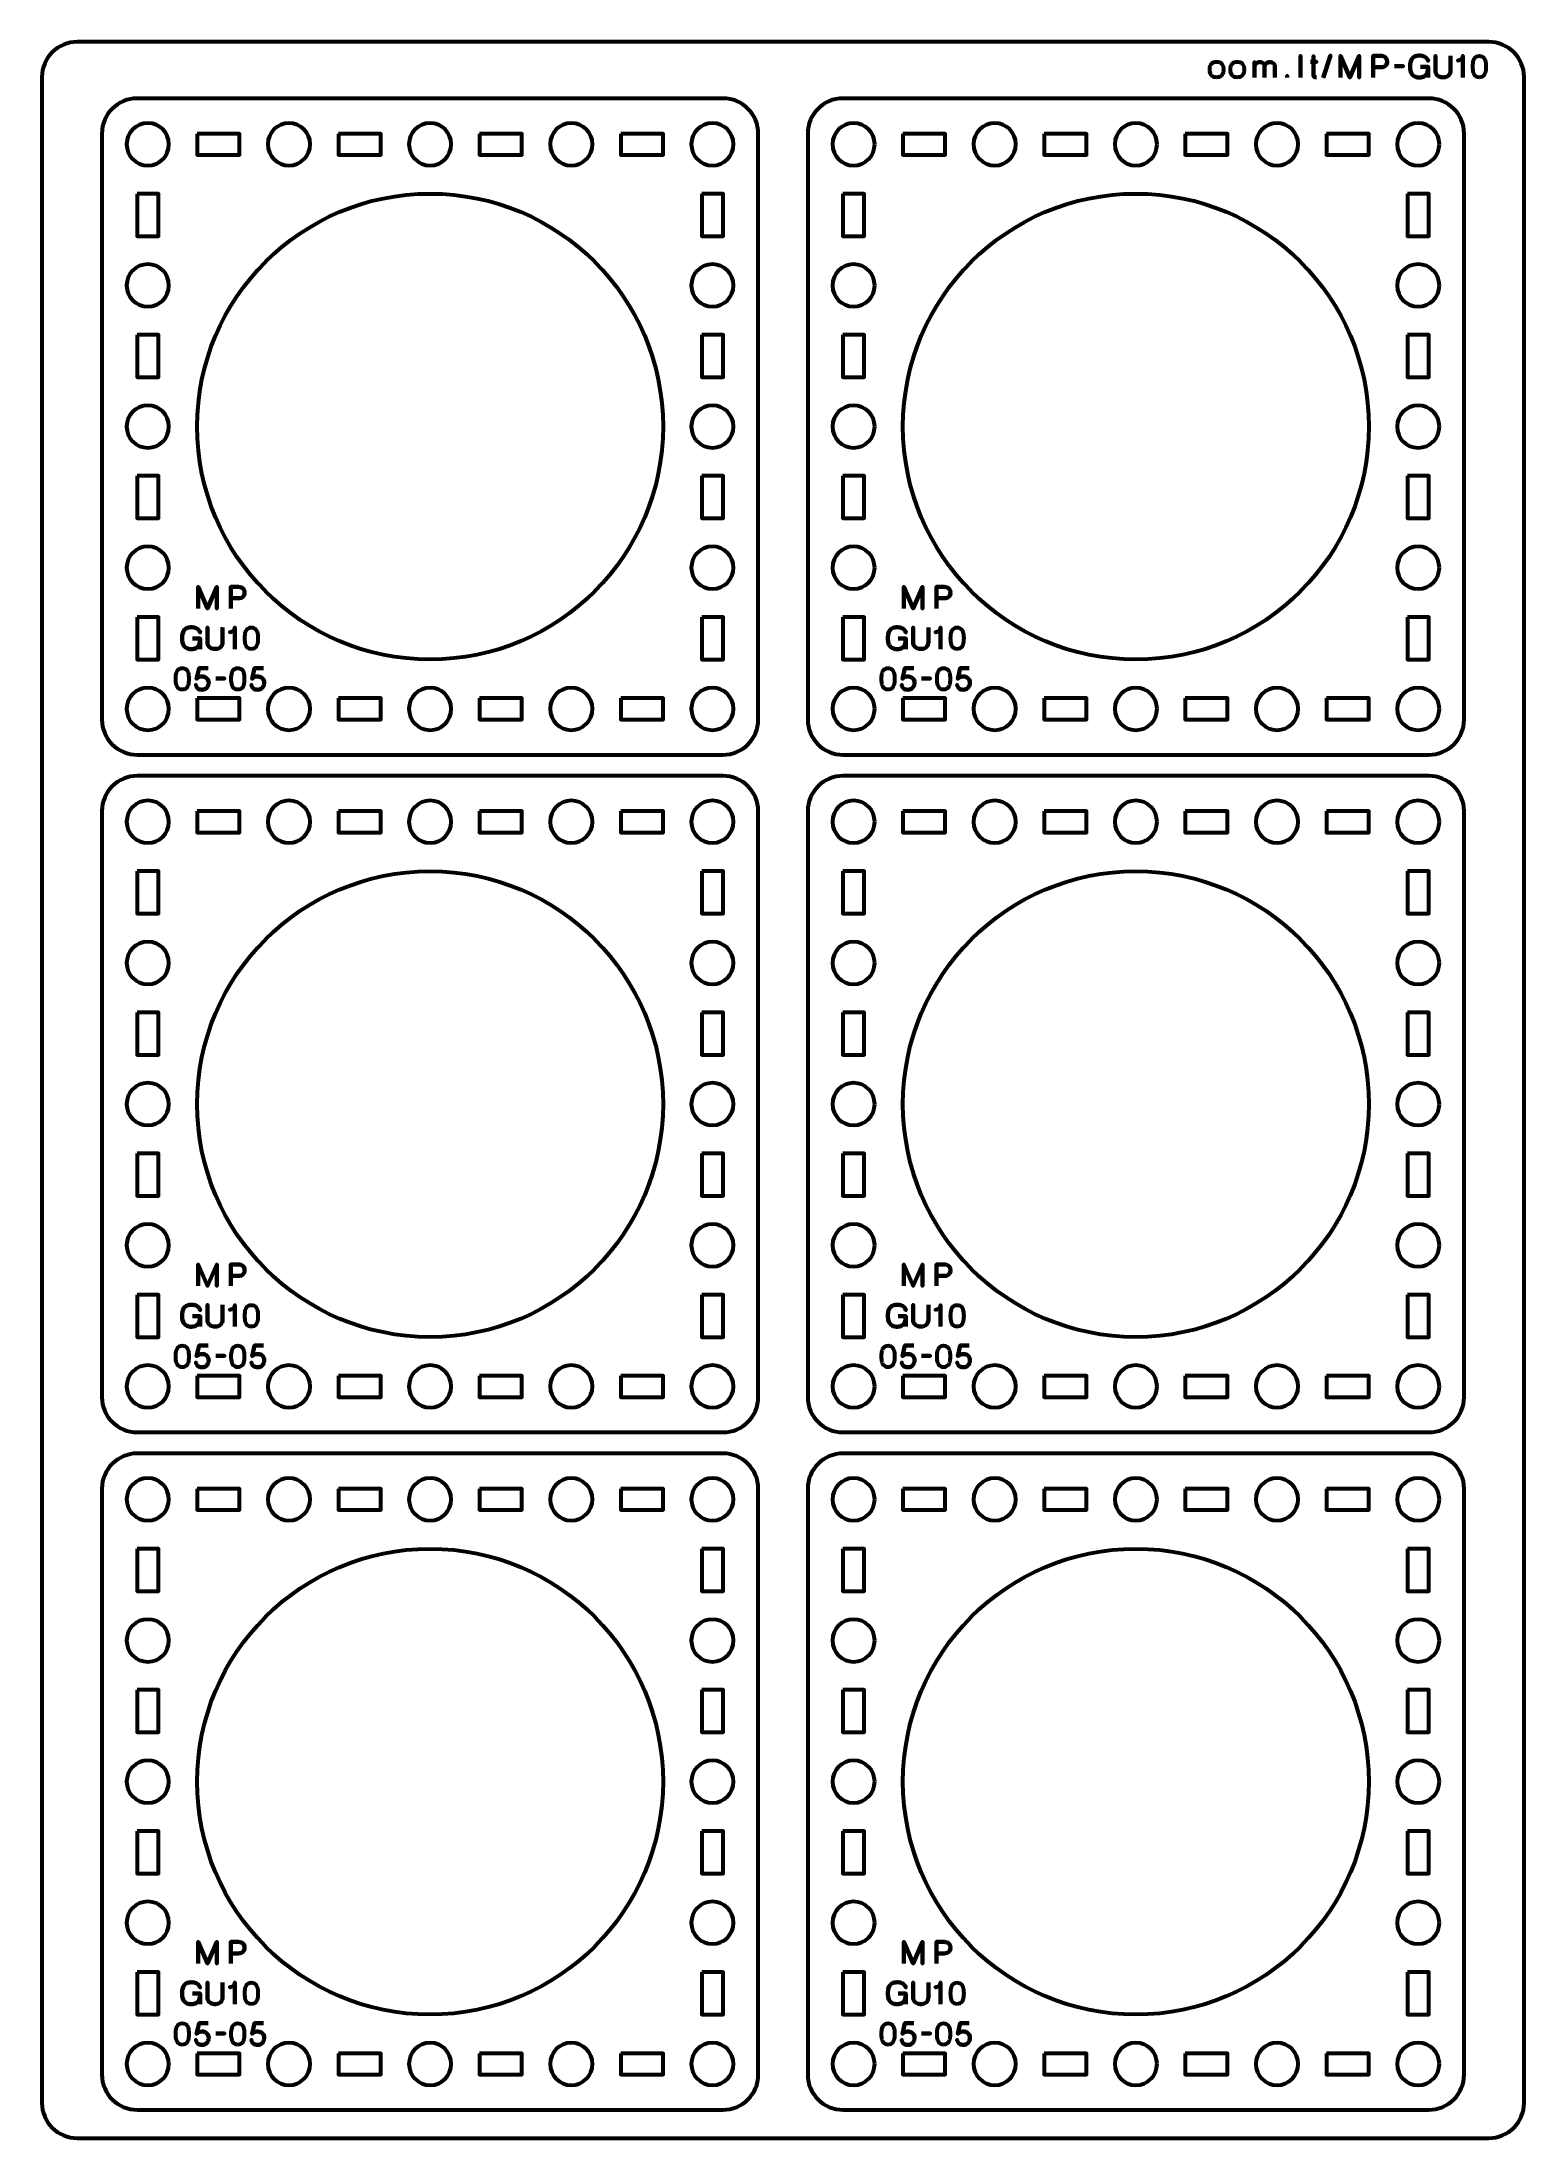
# Model space of a CAD drawing. Header units: centimetres. Extents: x -21 to 0, y -29.7 to 0.
import ezdxf

# ---------------------------------------------------------------- set-up
doc = ezdxf.new("R2010")
doc.units = ezdxf.units.CM
doc.header["$MEASUREMENT"] = 0
doc.layers.add('Layer 1', color=7, linetype='Continuous')

msp = doc.modelspace()

# ---------------------------------------------------------------- linework, layer by layer
at = {"layer": 'Layer 1', "color": 250, "lineweight": 53}
for centre in [(-15.5, -5.45), (-5.5, -5.45), (-15.5, -15.05), (-5.5, -15.05), (-15.5, -24.65), (-5.5, -24.65)]:
    msp.add_ellipse(centre, major_axis=(0, 3.3), ratio=1, dxfattribs=at)
at = {"layer": 'Layer 1', "color": 22, "lineweight": 53}
msp.add_open_spline([(-21.00003, -29.19996), (-21.00003, -29.19996), (-21.00003, -0.49992), (-21.00003, -0.49992), (-21.00003, -0.49992), (-21.00003, -0.22295), (-20.77694, 0.00004), (-20.49994, 0.00004), (-20.49994, 0.00004), (-20.49994, 0.00004), (-0.50008, 0.00004), (-0.50008, 0.00004), (-0.50008, 0.00004), (-0.22294, 0.00004), (0.00002, -0.22295), (0.00002, -0.49992), (0.00002, -0.49992), (0.00002, -0.49992), (0.00002, -29.19996), (0.00002, -29.19996), (0.00002, -29.19996), (0.00002, -29.47696), (-0.22294, -29.70005), (-0.50008, -29.70005), (-0.50008, -29.70005), (-0.50008, -29.70005), (-20.49994, -29.70005), (-20.49994, -29.70005), (-20.49994, -29.70005), (-20.77694, -29.70005), (-21.00003, -29.47696), (-21.00003, -29.19996)], degree=3, knots=[0, 0, 0, 0, 0.125, 0.125, 0.125, 0.125, 0.25, 0.25, 0.25, 0.25, 0.375, 0.375, 0.375, 0.375, 0.5, 0.5, 0.5, 0.5, 0.625, 0.625, 0.625, 0.625, 0.75, 0.75, 0.75, 0.75, 0.875, 0.875, 0.875, 0.875, 1, 1, 1, 1], dxfattribs=at)
at = {"layer": 'Layer 1', "color": 30, "lineweight": 53}
for points, knots in [([(-4.35635, -0.50244), (-4.34302, -0.50251), (-4.3306, -0.50082), (-4.31903, -0.49722), (-4.31903, -0.49722), (-4.30746, -0.49362), (-4.29723, -0.48762), (-4.28848, -0.47923), (-4.28848, -0.47923), (-4.27966, -0.47083), (-4.27282, -0.45947), (-4.26781, -0.44508), (-4.26781, -0.44508), (-4.26287, -0.43076), (-4.26033, -0.41291), (-4.26026, -0.39153), (-4.26026, -0.39153), (-4.26033, -0.37022), (-4.26287, -0.35244), (-4.26781, -0.33819), (-4.26781, -0.33819), (-4.27282, -0.32394), (-4.27966, -0.31258), (-4.28848, -0.30418), (-4.28848, -0.30418), (-4.29723, -0.29585), (-4.30746, -0.28986), (-4.31903, -0.28626), (-4.31903, -0.28626), (-4.3306, -0.28266), (-4.34302, -0.28097), (-4.35635, -0.28104), (-4.35635, -0.28104), (-4.36955, -0.28097), (-4.38197, -0.28266), (-4.39354, -0.28626), (-4.39354, -0.28626), (-4.40511, -0.28986), (-4.41527, -0.29585), (-4.42409, -0.30418), (-4.42409, -0.30418), (-4.43291, -0.31258), (-4.43982, -0.32394), (-4.44483, -0.33819), (-4.44483, -0.33819), (-4.44984, -0.35244), (-4.45238, -0.37022), (-4.45245, -0.39153), (-4.45245, -0.39153), (-4.45238, -0.41291), (-4.44984, -0.43076), (-4.44483, -0.44508), (-4.44483, -0.44508), (-4.43982, -0.45947), (-4.43291, -0.47083), (-4.42409, -0.47923), (-4.42409, -0.47923), (-4.41527, -0.48762), (-4.40511, -0.49362), (-4.39354, -0.49722), (-4.39354, -0.49722), (-4.38197, -0.50082), (-4.36955, -0.50251), (-4.35635, -0.50244)], [0, 0, 0, 0, 0.0625, 0.0625, 0.0625, 0.0625, 0.125, 0.125, 0.125, 0.125, 0.1875, 0.1875, 0.1875, 0.1875, 0.25, 0.25, 0.25, 0.25, 0.3125, 0.3125, 0.3125, 0.3125, 0.375, 0.375, 0.375, 0.375, 0.4375, 0.4375, 0.4375, 0.4375, 0.5, 0.5, 0.5, 0.5, 0.5625, 0.5625, 0.5625, 0.5625, 0.625, 0.625, 0.625, 0.625, 0.6875, 0.6875, 0.6875, 0.6875, 0.75, 0.75, 0.75, 0.75, 0.8125, 0.8125, 0.8125, 0.8125, 0.875, 0.875, 0.875, 0.875, 0.9375, 0.9375, 0.9375, 0.9375, 1, 1, 1, 1]), ([(-4.35635, -0.50244), (-4.34302, -0.50251), (-4.3306, -0.50082), (-4.31903, -0.49722), (-4.31903, -0.49722), (-4.30746, -0.49362), (-4.29723, -0.48762), (-4.28848, -0.47923), (-4.28848, -0.47923), (-4.27966, -0.47083), (-4.27282, -0.45947), (-4.26781, -0.44508), (-4.26781, -0.44508), (-4.26287, -0.43076), (-4.26033, -0.41291), (-4.26026, -0.39153), (-4.26026, -0.39153), (-4.26033, -0.37022), (-4.26287, -0.35244), (-4.26781, -0.33819), (-4.26781, -0.33819), (-4.27282, -0.32394), (-4.27966, -0.31258), (-4.28848, -0.30418), (-4.28848, -0.30418), (-4.29723, -0.29585), (-4.30746, -0.28986), (-4.31903, -0.28626), (-4.31903, -0.28626), (-4.3306, -0.28266), (-4.34302, -0.28097), (-4.35635, -0.28104), (-4.35635, -0.28104), (-4.36955, -0.28097), (-4.38197, -0.28266), (-4.39354, -0.28626), (-4.39354, -0.28626), (-4.40511, -0.28986), (-4.41527, -0.29585), (-4.42409, -0.30418), (-4.42409, -0.30418), (-4.43291, -0.31258), (-4.43982, -0.32394), (-4.44483, -0.33819), (-4.44483, -0.33819), (-4.44984, -0.35244), (-4.45238, -0.37022), (-4.45245, -0.39153), (-4.45245, -0.39153), (-4.45238, -0.41291), (-4.44984, -0.43076), (-4.44483, -0.44508), (-4.44483, -0.44508), (-4.43982, -0.45947), (-4.43291, -0.47083), (-4.42409, -0.47923), (-4.42409, -0.47923), (-4.41527, -0.48762), (-4.40511, -0.49362), (-4.39354, -0.49722), (-4.39354, -0.49722), (-4.38197, -0.50082), (-4.36955, -0.50251), (-4.35635, -0.50244)], [0, 0, 0, 0, 0.0625, 0.0625, 0.0625, 0.0625, 0.125, 0.125, 0.125, 0.125, 0.1875, 0.1875, 0.1875, 0.1875, 0.25, 0.25, 0.25, 0.25, 0.3125, 0.3125, 0.3125, 0.3125, 0.375, 0.375, 0.375, 0.375, 0.4375, 0.4375, 0.4375, 0.4375, 0.5, 0.5, 0.5, 0.5, 0.5625, 0.5625, 0.5625, 0.5625, 0.625, 0.625, 0.625, 0.625, 0.6875, 0.6875, 0.6875, 0.6875, 0.75, 0.75, 0.75, 0.75, 0.8125, 0.8125, 0.8125, 0.8125, 0.875, 0.875, 0.875, 0.875, 0.9375, 0.9375, 0.9375, 0.9375, 1, 1, 1, 1]), ([(-4.06341, -0.50244), (-4.05008, -0.50251), (-4.03766, -0.50082), (-4.02609, -0.49722), (-4.02609, -0.49722), (-4.01452, -0.49362), (-4.00429, -0.48762), (-3.99554, -0.47923), (-3.99554, -0.47923), (-3.98672, -0.47083), (-3.97988, -0.45947), (-3.97487, -0.44508), (-3.97487, -0.44508), (-3.96993, -0.43076), (-3.96739, -0.41291), (-3.96732, -0.39153), (-3.96732, -0.39153), (-3.96739, -0.37022), (-3.96993, -0.35244), (-3.97487, -0.33819), (-3.97487, -0.33819), (-3.97988, -0.32394), (-3.98672, -0.31258), (-3.99554, -0.30418), (-3.99554, -0.30418), (-4.00429, -0.29585), (-4.01452, -0.28986), (-4.02609, -0.28626), (-4.02609, -0.28626), (-4.03766, -0.28266), (-4.05008, -0.28097), (-4.06341, -0.28104), (-4.06341, -0.28104), (-4.07661, -0.28097), (-4.08903, -0.28266), (-4.1006, -0.28626), (-4.1006, -0.28626), (-4.11217, -0.28986), (-4.12233, -0.29585), (-4.13115, -0.30418), (-4.13115, -0.30418), (-4.13997, -0.31258), (-4.14688, -0.32394), (-4.15189, -0.33819), (-4.15189, -0.33819), (-4.1569, -0.35244), (-4.15944, -0.37022), (-4.15951, -0.39153), (-4.15951, -0.39153), (-4.15944, -0.41291), (-4.1569, -0.43076), (-4.15189, -0.44508), (-4.15189, -0.44508), (-4.14688, -0.45947), (-4.13997, -0.47083), (-4.13115, -0.47923), (-4.13115, -0.47923), (-4.12233, -0.48762), (-4.11217, -0.49362), (-4.1006, -0.49722), (-4.1006, -0.49722), (-4.08903, -0.50082), (-4.07661, -0.50251), (-4.06341, -0.50244)], [0, 0, 0, 0, 0.0625, 0.0625, 0.0625, 0.0625, 0.125, 0.125, 0.125, 0.125, 0.1875, 0.1875, 0.1875, 0.1875, 0.25, 0.25, 0.25, 0.25, 0.3125, 0.3125, 0.3125, 0.3125, 0.375, 0.375, 0.375, 0.375, 0.4375, 0.4375, 0.4375, 0.4375, 0.5, 0.5, 0.5, 0.5, 0.5625, 0.5625, 0.5625, 0.5625, 0.625, 0.625, 0.625, 0.625, 0.6875, 0.6875, 0.6875, 0.6875, 0.75, 0.75, 0.75, 0.75, 0.8125, 0.8125, 0.8125, 0.8125, 0.875, 0.875, 0.875, 0.875, 0.9375, 0.9375, 0.9375, 0.9375, 1, 1, 1, 1]), ([(-4.06341, -0.50244), (-4.05008, -0.50251), (-4.03766, -0.50082), (-4.02609, -0.49722), (-4.02609, -0.49722), (-4.01452, -0.49362), (-4.00429, -0.48762), (-3.99554, -0.47923), (-3.99554, -0.47923), (-3.98672, -0.47083), (-3.97988, -0.45947), (-3.97487, -0.44508), (-3.97487, -0.44508), (-3.96993, -0.43076), (-3.96739, -0.41291), (-3.96732, -0.39153), (-3.96732, -0.39153), (-3.96739, -0.37022), (-3.96993, -0.35244), (-3.97487, -0.33819), (-3.97487, -0.33819), (-3.97988, -0.32394), (-3.98672, -0.31258), (-3.99554, -0.30418), (-3.99554, -0.30418), (-4.00429, -0.29585), (-4.01452, -0.28986), (-4.02609, -0.28626), (-4.02609, -0.28626), (-4.03766, -0.28266), (-4.05008, -0.28097), (-4.06341, -0.28104), (-4.06341, -0.28104), (-4.07661, -0.28097), (-4.08903, -0.28266), (-4.1006, -0.28626), (-4.1006, -0.28626), (-4.11217, -0.28986), (-4.12233, -0.29585), (-4.13115, -0.30418), (-4.13115, -0.30418), (-4.13997, -0.31258), (-4.14688, -0.32394), (-4.15189, -0.33819), (-4.15189, -0.33819), (-4.1569, -0.35244), (-4.15944, -0.37022), (-4.15951, -0.39153), (-4.15951, -0.39153), (-4.15944, -0.41291), (-4.1569, -0.43076), (-4.15189, -0.44508), (-4.15189, -0.44508), (-4.14688, -0.45947), (-4.13997, -0.47083), (-4.13115, -0.47923), (-4.13115, -0.47923), (-4.12233, -0.48762), (-4.11217, -0.49362), (-4.1006, -0.49722), (-4.1006, -0.49722), (-4.08903, -0.50082), (-4.07661, -0.50251), (-4.06341, -0.50244)], [0, 0, 0, 0, 0.0625, 0.0625, 0.0625, 0.0625, 0.125, 0.125, 0.125, 0.125, 0.1875, 0.1875, 0.1875, 0.1875, 0.25, 0.25, 0.25, 0.25, 0.3125, 0.3125, 0.3125, 0.3125, 0.375, 0.375, 0.375, 0.375, 0.4375, 0.4375, 0.4375, 0.4375, 0.5, 0.5, 0.5, 0.5, 0.5625, 0.5625, 0.5625, 0.5625, 0.625, 0.625, 0.625, 0.625, 0.6875, 0.6875, 0.6875, 0.6875, 0.75, 0.75, 0.75, 0.75, 0.8125, 0.8125, 0.8125, 0.8125, 0.875, 0.875, 0.875, 0.875, 0.9375, 0.9375, 0.9375, 0.9375, 1, 1, 1, 1]), ([(-3.6765, -0.50244), (-3.6765, -0.50237), (-3.6765, -0.50032), (-3.6765, -0.4963), (-3.6765, -0.4963), (-3.6765, -0.49235), (-3.6765, -0.48692), (-3.6765, -0.48007), (-3.6765, -0.48007), (-3.6765, -0.47316), (-3.6765, -0.4654), (-3.6765, -0.45665), (-3.6765, -0.45665), (-3.6765, -0.44797), (-3.6765, -0.43887), (-3.6765, -0.42927), (-3.6765, -0.42927), (-3.6765, -0.41975), (-3.6765, -0.41037), (-3.6765, -0.40105), (-3.6765, -0.40105), (-3.6765, -0.39174), (-3.6765, -0.38299), (-3.6765, -0.37495), (-3.6765, -0.37495), (-3.6765, -0.36683), (-3.6765, -0.35992), (-3.6765, -0.35406), (-3.6765, -0.35406), (-3.6765, -0.34828), (-3.6765, -0.34411), (-3.6765, -0.34157), (-3.6765, -0.34157), (-3.67642, -0.33762), (-3.67706, -0.33318), (-3.67826, -0.32831), (-3.67826, -0.32831), (-3.67946, -0.32337), (-3.6815, -0.31843), (-3.6844, -0.31349), (-3.6844, -0.31349), (-3.68729, -0.30848), (-3.69131, -0.3039), (-3.69632, -0.29966), (-3.69632, -0.29966), (-3.7014, -0.29543), (-3.70775, -0.29204), (-3.71537, -0.28943), (-3.71537, -0.28943), (-3.72306, -0.28682), (-3.73223, -0.28541), (-3.74296, -0.28527), (-3.74296, -0.28527), (-3.75368, -0.28527), (-3.76328, -0.28675), (-3.77167, -0.28972), (-3.77167, -0.28972), (-3.78014, -0.29275), (-3.78741, -0.29691), (-3.79362, -0.3022), (-3.79362, -0.3022), (-3.79975, -0.3075), (-3.80491, -0.31356), (-3.80893, -0.32048), (-3.80893, -0.32048), (-3.81295, -0.32732), (-3.81591, -0.33459), (-3.81789, -0.34235), (-3.81789, -0.34235), (-3.81986, -0.35004), (-3.82085, -0.35787), (-3.82085, -0.3657), (-3.82085, -0.3657), (-3.82085, -0.35787), (-3.81986, -0.35004), (-3.81789, -0.34235), (-3.81789, -0.34235), (-3.81591, -0.33459), (-3.81295, -0.32732), (-3.80893, -0.32048), (-3.80893, -0.32048), (-3.80491, -0.31356), (-3.79975, -0.3075), (-3.79362, -0.3022), (-3.79362, -0.3022), (-3.78741, -0.29691), (-3.78014, -0.29275), (-3.77167, -0.28972), (-3.77167, -0.28972), (-3.76328, -0.28675), (-3.75368, -0.28527), (-3.74296, -0.28527), (-3.74296, -0.28527), (-3.73223, -0.28541), (-3.72306, -0.28682), (-3.71537, -0.28943), (-3.71537, -0.28943), (-3.70775, -0.29204), (-3.7014, -0.29543), (-3.69632, -0.29966), (-3.69632, -0.29966), (-3.69131, -0.3039), (-3.68729, -0.30848), (-3.6844, -0.31349), (-3.6844, -0.31349), (-3.6815, -0.31843), (-3.67946, -0.32337), (-3.67826, -0.32831), (-3.67826, -0.32831), (-3.67706, -0.33318), (-3.67642, -0.33762), (-3.6765, -0.34157), (-3.6765, -0.34157), (-3.6765, -0.34411), (-3.6765, -0.34828), (-3.6765, -0.35406), (-3.6765, -0.35406), (-3.6765, -0.35992), (-3.6765, -0.36683), (-3.6765, -0.37495), (-3.6765, -0.37495), (-3.6765, -0.38299), (-3.6765, -0.39174), (-3.6765, -0.40105), (-3.6765, -0.40105), (-3.6765, -0.41037), (-3.6765, -0.41975), (-3.6765, -0.42927), (-3.6765, -0.42927), (-3.6765, -0.43887), (-3.6765, -0.44797), (-3.6765, -0.45665), (-3.6765, -0.45665), (-3.6765, -0.4654), (-3.6765, -0.47316), (-3.6765, -0.48007), (-3.6765, -0.48007), (-3.6765, -0.48692), (-3.6765, -0.49235), (-3.6765, -0.4963), (-3.6765, -0.4963), (-3.6765, -0.50032), (-3.6765, -0.50237), (-3.6765, -0.50244)], [0, 0, 0, 0, 0.02777778, 0.02777778, 0.02777778, 0.02777778, 0.05555556, 0.05555556, 0.05555556, 0.05555556, 0.08333333, 0.08333333, 0.08333333, 0.08333333, 0.11111111, 0.11111111, 0.11111111, 0.11111111, 0.13888889, 0.13888889, 0.13888889, 0.13888889, 0.16666667, 0.16666667, 0.16666667, 0.16666667, 0.19444444, 0.19444444, 0.19444444, 0.19444444, 0.22222222, 0.22222222, 0.22222222, 0.22222222, 0.25, 0.25, 0.25, 0.25, 0.27777778, 0.27777778, 0.27777778, 0.27777778, 0.30555556, 0.30555556, 0.30555556, 0.30555556, 0.33333333, 0.33333333, 0.33333333, 0.33333333, 0.36111111, 0.36111111, 0.36111111, 0.36111111, 0.38888889, 0.38888889, 0.38888889, 0.38888889, 0.41666667, 0.41666667, 0.41666667, 0.41666667, 0.44444444, 0.44444444, 0.44444444, 0.44444444, 0.47222222, 0.47222222, 0.47222222, 0.47222222, 0.5, 0.5, 0.5, 0.5, 0.52777778, 0.52777778, 0.52777778, 0.52777778, 0.55555556, 0.55555556, 0.55555556, 0.55555556, 0.58333333, 0.58333333, 0.58333333, 0.58333333, 0.61111111, 0.61111111, 0.61111111, 0.61111111, 0.63888889, 0.63888889, 0.63888889, 0.63888889, 0.66666667, 0.66666667, 0.66666667, 0.66666667, 0.69444444, 0.69444444, 0.69444444, 0.69444444, 0.72222222, 0.72222222, 0.72222222, 0.72222222, 0.75, 0.75, 0.75, 0.75, 0.77777778, 0.77777778, 0.77777778, 0.77777778, 0.80555556, 0.80555556, 0.80555556, 0.80555556, 0.83333333, 0.83333333, 0.83333333, 0.83333333, 0.86111111, 0.86111111, 0.86111111, 0.86111111, 0.88888889, 0.88888889, 0.88888889, 0.88888889, 0.91666667, 0.91666667, 0.91666667, 0.91666667, 0.94444444, 0.94444444, 0.94444444, 0.94444444, 0.97222222, 0.97222222, 0.97222222, 0.97222222, 1, 1, 1, 1]), ([(-3.82085, -0.50244), (-3.82085, -0.50244), (-3.82085, -0.28527), (-3.82085, -0.28527), (-3.82085, -0.28527), (-3.82085, -0.28527), (-3.82085, -0.50244), (-3.82085, -0.50244)], [0, 0, 0, 0, 0.5, 0.5, 0.5, 0.5, 1, 1, 1, 1]), ([(-3.53087, -0.50244), (-3.53087, -0.50237), (-3.53087, -0.50032), (-3.53087, -0.4963), (-3.53087, -0.4963), (-3.53087, -0.49235), (-3.53087, -0.48692), (-3.53087, -0.48007), (-3.53087, -0.48007), (-3.53087, -0.47316), (-3.53087, -0.4654), (-3.53087, -0.45665), (-3.53087, -0.45665), (-3.53087, -0.44797), (-3.53087, -0.43887), (-3.53087, -0.42927), (-3.53087, -0.42927), (-3.53087, -0.41975), (-3.53087, -0.41037), (-3.53087, -0.40105), (-3.53087, -0.40105), (-3.53087, -0.39174), (-3.53087, -0.38299), (-3.53087, -0.37495), (-3.53087, -0.37495), (-3.53087, -0.36683), (-3.53087, -0.35992), (-3.53087, -0.35406), (-3.53087, -0.35406), (-3.53087, -0.34828), (-3.53087, -0.34411), (-3.53087, -0.34157), (-3.53087, -0.34157), (-3.53087, -0.33762), (-3.53165, -0.33318), (-3.53327, -0.32831), (-3.53327, -0.32831), (-3.53482, -0.32337), (-3.53736, -0.31843), (-3.54089, -0.31349), (-3.54089, -0.31349), (-3.54435, -0.30848), (-3.54893, -0.3039), (-3.55458, -0.29966), (-3.55458, -0.29966), (-3.56022, -0.29543), (-3.56706, -0.29204), (-3.57511, -0.28943), (-3.57511, -0.28943), (-3.58315, -0.28682), (-3.59253, -0.28541), (-3.60326, -0.28527), (-3.60326, -0.28527), (-3.61398, -0.28527), (-3.62344, -0.28675), (-3.63155, -0.28972), (-3.63155, -0.28972), (-3.63959, -0.29275), (-3.64651, -0.29691), (-3.65229, -0.3022), (-3.65229, -0.3022), (-3.65801, -0.3075), (-3.6626, -0.31356), (-3.66619, -0.32048), (-3.66619, -0.32048), (-3.66979, -0.32732), (-3.6724, -0.33459), (-3.67403, -0.34235), (-3.67403, -0.34235), (-3.67572, -0.35004), (-3.6765, -0.35787), (-3.6765, -0.3657), (-3.6765, -0.3657), (-3.6765, -0.35787), (-3.67572, -0.35004), (-3.67403, -0.34235), (-3.67403, -0.34235), (-3.6724, -0.33459), (-3.66979, -0.32732), (-3.66619, -0.32048), (-3.66619, -0.32048), (-3.6626, -0.31356), (-3.65801, -0.3075), (-3.65229, -0.3022), (-3.65229, -0.3022), (-3.64651, -0.29691), (-3.63959, -0.29275), (-3.63155, -0.28972), (-3.63155, -0.28972), (-3.62344, -0.28675), (-3.61398, -0.28527), (-3.60326, -0.28527), (-3.60326, -0.28527), (-3.59253, -0.28541), (-3.58315, -0.28682), (-3.57511, -0.28943), (-3.57511, -0.28943), (-3.56706, -0.29204), (-3.56022, -0.29543), (-3.55458, -0.29966), (-3.55458, -0.29966), (-3.54893, -0.3039), (-3.54435, -0.30848), (-3.54089, -0.31349), (-3.54089, -0.31349), (-3.53736, -0.31843), (-3.53482, -0.32337), (-3.53327, -0.32831), (-3.53327, -0.32831), (-3.53165, -0.33318), (-3.53087, -0.33762), (-3.53087, -0.34157), (-3.53087, -0.34157), (-3.53087, -0.34411), (-3.53087, -0.34828), (-3.53087, -0.35406), (-3.53087, -0.35406), (-3.53087, -0.35992), (-3.53087, -0.36683), (-3.53087, -0.37495), (-3.53087, -0.37495), (-3.53087, -0.38299), (-3.53087, -0.39174), (-3.53087, -0.40105), (-3.53087, -0.40105), (-3.53087, -0.41037), (-3.53087, -0.41975), (-3.53087, -0.42927), (-3.53087, -0.42927), (-3.53087, -0.43887), (-3.53087, -0.44797), (-3.53087, -0.45665), (-3.53087, -0.45665), (-3.53087, -0.4654), (-3.53087, -0.47316), (-3.53087, -0.48007), (-3.53087, -0.48007), (-3.53087, -0.48692), (-3.53087, -0.49235), (-3.53087, -0.4963), (-3.53087, -0.4963), (-3.53087, -0.50032), (-3.53087, -0.50237), (-3.53087, -0.50244)], [0, 0, 0, 0, 0.02777778, 0.02777778, 0.02777778, 0.02777778, 0.05555556, 0.05555556, 0.05555556, 0.05555556, 0.08333333, 0.08333333, 0.08333333, 0.08333333, 0.11111111, 0.11111111, 0.11111111, 0.11111111, 0.13888889, 0.13888889, 0.13888889, 0.13888889, 0.16666667, 0.16666667, 0.16666667, 0.16666667, 0.19444444, 0.19444444, 0.19444444, 0.19444444, 0.22222222, 0.22222222, 0.22222222, 0.22222222, 0.25, 0.25, 0.25, 0.25, 0.27777778, 0.27777778, 0.27777778, 0.27777778, 0.30555556, 0.30555556, 0.30555556, 0.30555556, 0.33333333, 0.33333333, 0.33333333, 0.33333333, 0.36111111, 0.36111111, 0.36111111, 0.36111111, 0.38888889, 0.38888889, 0.38888889, 0.38888889, 0.41666667, 0.41666667, 0.41666667, 0.41666667, 0.44444444, 0.44444444, 0.44444444, 0.44444444, 0.47222222, 0.47222222, 0.47222222, 0.47222222, 0.5, 0.5, 0.5, 0.5, 0.52777778, 0.52777778, 0.52777778, 0.52777778, 0.55555556, 0.55555556, 0.55555556, 0.55555556, 0.58333333, 0.58333333, 0.58333333, 0.58333333, 0.61111111, 0.61111111, 0.61111111, 0.61111111, 0.63888889, 0.63888889, 0.63888889, 0.63888889, 0.66666667, 0.66666667, 0.66666667, 0.66666667, 0.69444444, 0.69444444, 0.69444444, 0.69444444, 0.72222222, 0.72222222, 0.72222222, 0.72222222, 0.75, 0.75, 0.75, 0.75, 0.77777778, 0.77777778, 0.77777778, 0.77777778, 0.80555556, 0.80555556, 0.80555556, 0.80555556, 0.83333333, 0.83333333, 0.83333333, 0.83333333, 0.86111111, 0.86111111, 0.86111111, 0.86111111, 0.88888889, 0.88888889, 0.88888889, 0.88888889, 0.91666667, 0.91666667, 0.91666667, 0.91666667, 0.94444444, 0.94444444, 0.94444444, 0.94444444, 0.97222222, 0.97222222, 0.97222222, 0.97222222, 1, 1, 1, 1]), ([(-3.16934, -0.50244), (-3.16934, -0.50244), (-3.16934, -0.19722), (-3.16934, -0.19722), (-3.16934, -0.19722), (-3.16934, -0.19722), (-3.16934, -0.50244), (-3.16934, -0.50244)], [0, 0, 0, 0, 0.5, 0.5, 0.5, 0.5, 1, 1, 1, 1]), ([(-3.02837, -0.28316), (-3.02837, -0.28316), (-2.93989, -0.28316), (-2.93989, -0.28316), (-2.93989, -0.28316), (-2.93989, -0.28316), (-3.02837, -0.28316), (-3.02837, -0.28316)], [0, 0, 0, 0, 0.5, 0.5, 0.5, 0.5, 1, 1, 1, 1]), ([(-2.94074, -0.50032), (-2.94596, -0.50075), (-2.95118, -0.50089), (-2.95626, -0.50075), (-2.95626, -0.50075), (-2.96134, -0.50061), (-2.96593, -0.49983), (-2.97009, -0.49828), (-2.97009, -0.49828), (-2.97425, -0.4968), (-2.97757, -0.49411), (-2.98011, -0.4903), (-2.98011, -0.4903), (-2.98258, -0.48649), (-2.98385, -0.48106), (-2.98392, -0.47408), (-2.98392, -0.47408), (-2.98392, -0.47076), (-2.98392, -0.46512), (-2.98392, -0.45721), (-2.98392, -0.45721), (-2.98392, -0.44924), (-2.98392, -0.43965), (-2.98392, -0.42829), (-2.98392, -0.42829), (-2.98392, -0.41693), (-2.98392, -0.40451), (-2.98392, -0.39103), (-2.98392, -0.39103), (-2.98392, -0.37756), (-2.98392, -0.36366), (-2.98392, -0.34927), (-2.98392, -0.34927), (-2.98392, -0.33487), (-2.98392, -0.32069), (-2.98392, -0.30665), (-2.98392, -0.30665), (-2.98392, -0.29261), (-2.98392, -0.27942), (-2.98392, -0.267), (-2.98392, -0.267), (-2.98392, -0.25458), (-2.98392, -0.24357), (-2.98392, -0.23405), (-2.98392, -0.23405), (-2.98392, -0.22445), (-2.98392, -0.21697), (-2.98392, -0.21147), (-2.98392, -0.21147), (-2.98392, -0.20604), (-2.98392, -0.20322), (-2.98392, -0.20315), (-2.98392, -0.20315), (-2.98392, -0.20322), (-2.98392, -0.20604), (-2.98392, -0.21147), (-2.98392, -0.21147), (-2.98392, -0.21697), (-2.98392, -0.22445), (-2.98392, -0.23405), (-2.98392, -0.23405), (-2.98392, -0.24357), (-2.98392, -0.25458), (-2.98392, -0.267), (-2.98392, -0.267), (-2.98392, -0.27942), (-2.98392, -0.29261), (-2.98392, -0.30665), (-2.98392, -0.30665), (-2.98392, -0.32069), (-2.98392, -0.33487), (-2.98392, -0.34927), (-2.98392, -0.34927), (-2.98392, -0.36366), (-2.98392, -0.37756), (-2.98392, -0.39103), (-2.98392, -0.39103), (-2.98392, -0.40451), (-2.98392, -0.41693), (-2.98392, -0.42829), (-2.98392, -0.42829), (-2.98392, -0.43965), (-2.98392, -0.44924), (-2.98392, -0.45721), (-2.98392, -0.45721), (-2.98392, -0.46512), (-2.98392, -0.47076), (-2.98392, -0.47408), (-2.98392, -0.47408), (-2.98385, -0.48106), (-2.98258, -0.48649), (-2.98011, -0.4903), (-2.98011, -0.4903), (-2.97757, -0.49411), (-2.97425, -0.4968), (-2.97009, -0.49828), (-2.97009, -0.49828), (-2.96593, -0.49983), (-2.96134, -0.50061), (-2.95626, -0.50075), (-2.95626, -0.50075), (-2.95118, -0.50089), (-2.94596, -0.50075), (-2.94074, -0.50032)], [0, 0, 0, 0, 0.03846154, 0.03846154, 0.03846154, 0.03846154, 0.07692308, 0.07692308, 0.07692308, 0.07692308, 0.11538462, 0.11538462, 0.11538462, 0.11538462, 0.15384615, 0.15384615, 0.15384615, 0.15384615, 0.19230769, 0.19230769, 0.19230769, 0.19230769, 0.23076923, 0.23076923, 0.23076923, 0.23076923, 0.26923077, 0.26923077, 0.26923077, 0.26923077, 0.30769231, 0.30769231, 0.30769231, 0.30769231, 0.34615385, 0.34615385, 0.34615385, 0.34615385, 0.38461538, 0.38461538, 0.38461538, 0.38461538, 0.42307692, 0.42307692, 0.42307692, 0.42307692, 0.46153846, 0.46153846, 0.46153846, 0.46153846, 0.5, 0.5, 0.5, 0.5, 0.53846154, 0.53846154, 0.53846154, 0.53846154, 0.57692308, 0.57692308, 0.57692308, 0.57692308, 0.61538462, 0.61538462, 0.61538462, 0.61538462, 0.65384615, 0.65384615, 0.65384615, 0.65384615, 0.69230769, 0.69230769, 0.69230769, 0.69230769, 0.73076923, 0.73076923, 0.73076923, 0.73076923, 0.76923077, 0.76923077, 0.76923077, 0.76923077, 0.80769231, 0.80769231, 0.80769231, 0.80769231, 0.84615385, 0.84615385, 0.84615385, 0.84615385, 0.88461538, 0.88461538, 0.88461538, 0.88461538, 0.92307692, 0.92307692, 0.92307692, 0.92307692, 0.96153846, 0.96153846, 0.96153846, 0.96153846, 1, 1, 1, 1]), ([(-2.84464, -0.50667), (-2.84464, -0.50667), (-2.74092, -0.19426), (-2.74092, -0.19426), (-2.74092, -0.19426), (-2.74092, -0.19426), (-2.84464, -0.50667), (-2.84464, -0.50667)], [0, 0, 0, 0, 0.5, 0.5, 0.5, 0.5, 1, 1, 1, 1]), ([(-2.59911, -0.50244), (-2.59911, -0.50244), (-2.59911, -0.19722), (-2.59911, -0.19722), (-2.59911, -0.19722), (-2.59911, -0.19722), (-2.46788, -0.50244), (-2.46788, -0.50244), (-2.46788, -0.50244), (-2.46788, -0.50244), (-2.33622, -0.19722), (-2.33622, -0.19722), (-2.33622, -0.19722), (-2.33622, -0.19722), (-2.33622, -0.50244), (-2.33622, -0.50244), (-2.33622, -0.50244), (-2.33622, -0.50244), (-2.33622, -0.19722), (-2.33622, -0.19722), (-2.33622, -0.19722), (-2.33622, -0.19722), (-2.46788, -0.50244), (-2.46788, -0.50244), (-2.46788, -0.50244), (-2.46788, -0.50244), (-2.59911, -0.19722), (-2.59911, -0.19722), (-2.59911, -0.19722), (-2.59911, -0.19722), (-2.59911, -0.50244), (-2.59911, -0.50244)], [0, 0, 0, 0, 0.125, 0.125, 0.125, 0.125, 0.25, 0.25, 0.25, 0.25, 0.375, 0.375, 0.375, 0.375, 0.5, 0.5, 0.5, 0.5, 0.625, 0.625, 0.625, 0.625, 0.75, 0.75, 0.75, 0.75, 0.875, 0.875, 0.875, 0.875, 1, 1, 1, 1]), ([(-2.13641, -0.50244), (-2.13641, -0.50244), (-2.13641, -0.19722), (-2.13641, -0.19722), (-2.13641, -0.19722), (-2.13641, -0.19722), (-2.03904, -0.19722), (-2.03904, -0.19722), (-2.03904, -0.19722), (-2.01957, -0.19729), (-2.00356, -0.19948), (-1.99093, -0.20371), (-1.99093, -0.20371), (-1.97837, -0.20787), (-1.96849, -0.21366), (-1.96136, -0.221), (-1.96136, -0.221), (-1.95424, -0.22826), (-1.94916, -0.23659), (-1.94605, -0.24597), (-1.94605, -0.24597), (-1.94302, -0.25536), (-1.94126, -0.26516), (-1.94083, -0.27554), (-1.94083, -0.27554), (-1.94034, -0.28591), (-1.94154, -0.29607), (-1.94436, -0.30594), (-1.94436, -0.30594), (-1.94725, -0.31582), (-1.95212, -0.32478), (-1.95911, -0.33283), (-1.95911, -0.33283), (-1.96602, -0.34087), (-1.9754, -0.34729), (-1.98719, -0.35202), (-1.98719, -0.35202), (-1.99897, -0.35681), (-2.01357, -0.35921), (-2.031, -0.35935), (-2.031, -0.35935), (-2.031, -0.35935), (-2.13641, -0.35935), (-2.13641, -0.35935), (-2.13641, -0.35935), (-2.13641, -0.35935), (-2.031, -0.35935), (-2.031, -0.35935), (-2.031, -0.35935), (-2.01393, -0.35921), (-1.99946, -0.35681), (-1.98775, -0.35202), (-1.98775, -0.35202), (-1.97597, -0.34729), (-1.96658, -0.34087), (-1.95953, -0.33283), (-1.95953, -0.33283), (-1.95254, -0.32478), (-1.94753, -0.31582), (-1.94457, -0.30594), (-1.94457, -0.30594), (-1.94161, -0.29607), (-1.94034, -0.28591), (-1.94083, -0.27554), (-1.94083, -0.27554), (-1.94126, -0.26516), (-1.94302, -0.25536), (-1.94619, -0.24597), (-1.94619, -0.24597), (-1.9493, -0.23659), (-1.95452, -0.22826), (-1.96165, -0.221), (-1.96165, -0.221), (-1.96884, -0.21366), (-1.97872, -0.20787), (-1.99128, -0.20371), (-1.99128, -0.20371), (-2.00391, -0.19948), (-2.01978, -0.19729), (-2.03904, -0.19722), (-2.03904, -0.19722), (-2.03904, -0.19722), (-2.13641, -0.19722), (-2.13641, -0.19722), (-2.13641, -0.19722), (-2.13641, -0.19722), (-2.13641, -0.50244), (-2.13641, -0.50244)], [0, 0, 0, 0, 0.04545455, 0.04545455, 0.04545455, 0.04545455, 0.09090909, 0.09090909, 0.09090909, 0.09090909, 0.13636364, 0.13636364, 0.13636364, 0.13636364, 0.18181818, 0.18181818, 0.18181818, 0.18181818, 0.22727273, 0.22727273, 0.22727273, 0.22727273, 0.27272727, 0.27272727, 0.27272727, 0.27272727, 0.31818182, 0.31818182, 0.31818182, 0.31818182, 0.36363636, 0.36363636, 0.36363636, 0.36363636, 0.40909091, 0.40909091, 0.40909091, 0.40909091, 0.45454545, 0.45454545, 0.45454545, 0.45454545, 0.5, 0.5, 0.5, 0.5, 0.54545455, 0.54545455, 0.54545455, 0.54545455, 0.59090909, 0.59090909, 0.59090909, 0.59090909, 0.63636364, 0.63636364, 0.63636364, 0.63636364, 0.68181818, 0.68181818, 0.68181818, 0.68181818, 0.72727273, 0.72727273, 0.72727273, 0.72727273, 0.77272727, 0.77272727, 0.77272727, 0.77272727, 0.81818182, 0.81818182, 0.81818182, 0.81818182, 0.86363636, 0.86363636, 0.86363636, 0.86363636, 0.90909091, 0.90909091, 0.90909091, 0.90909091, 0.95454545, 0.95454545, 0.95454545, 0.95454545, 1, 1, 1, 1]), ([(-1.46882, -0.35427), (-1.46882, -0.35427), (-1.36003, -0.35427), (-1.36003, -0.35427), (-1.36003, -0.35427), (-1.36017, -0.38892), (-1.36511, -0.41735), (-1.37499, -0.4395), (-1.37499, -0.4395), (-1.38486, -0.46173), (-1.39883, -0.4781), (-1.41704, -0.48875), (-1.41704, -0.48875), (-1.43524, -0.49934), (-1.45683, -0.50463), (-1.48195, -0.50456), (-1.48195, -0.50456), (-1.50079, -0.50463), (-1.51828, -0.50202), (-1.53444, -0.49658), (-1.53444, -0.49658), (-1.5506, -0.49122), (-1.56478, -0.48247), (-1.57692, -0.47041), (-1.57692, -0.47041), (-1.58905, -0.45834), (-1.59858, -0.4424), (-1.60535, -0.42257), (-1.60535, -0.42257), (-1.61212, -0.40275), (-1.61558, -0.3784), (-1.61572, -0.34962), (-1.61572, -0.34962), (-1.61565, -0.32069), (-1.61262, -0.29628), (-1.60662, -0.27624), (-1.60662, -0.27624), (-1.60055, -0.25627), (-1.5918, -0.24019), (-1.58023, -0.22798), (-1.58023, -0.22798), (-1.56873, -0.21585), (-1.55469, -0.20703), (-1.53818, -0.20152), (-1.53818, -0.20152), (-1.52167, -0.19602), (-1.50297, -0.19334), (-1.48195, -0.19341), (-1.48195, -0.19341), (-1.46198, -0.19334), (-1.44406, -0.19581), (-1.42811, -0.20082), (-1.42811, -0.20082), (-1.41217, -0.20583), (-1.39848, -0.21387), (-1.38705, -0.22495), (-1.38705, -0.22495), (-1.37555, -0.23602), (-1.36659, -0.25063), (-1.36003, -0.26876), (-1.36003, -0.26876), (-1.36659, -0.25063), (-1.37555, -0.23602), (-1.38705, -0.22495), (-1.38705, -0.22495), (-1.39848, -0.21387), (-1.41217, -0.20583), (-1.42811, -0.20082), (-1.42811, -0.20082), (-1.44406, -0.19581), (-1.46198, -0.19334), (-1.48195, -0.19341), (-1.48195, -0.19341), (-1.50297, -0.19334), (-1.52167, -0.19602), (-1.53818, -0.20152), (-1.53818, -0.20152), (-1.55469, -0.20703), (-1.56873, -0.21585), (-1.58023, -0.22798), (-1.58023, -0.22798), (-1.5918, -0.24019), (-1.60055, -0.25627), (-1.60662, -0.27624), (-1.60662, -0.27624), (-1.61262, -0.29628), (-1.61565, -0.32069), (-1.61572, -0.34962), (-1.61572, -0.34962), (-1.61558, -0.3784), (-1.61212, -0.40275), (-1.60535, -0.42257), (-1.60535, -0.42257), (-1.59858, -0.4424), (-1.58905, -0.45834), (-1.57692, -0.47041), (-1.57692, -0.47041), (-1.56478, -0.48247), (-1.5506, -0.49122), (-1.53444, -0.49658), (-1.53444, -0.49658), (-1.51828, -0.50202), (-1.50079, -0.50463), (-1.48195, -0.50456), (-1.48195, -0.50456), (-1.45683, -0.50463), (-1.43524, -0.49934), (-1.41704, -0.48875), (-1.41704, -0.48875), (-1.39883, -0.4781), (-1.38486, -0.46173), (-1.37499, -0.4395), (-1.37499, -0.4395), (-1.36511, -0.41735), (-1.36017, -0.38892), (-1.36003, -0.35427), (-1.36003, -0.35427), (-1.36003, -0.35427), (-1.46882, -0.35427), (-1.46882, -0.35427)], [0, 0, 0, 0, 0.03333333, 0.03333333, 0.03333333, 0.03333333, 0.06666667, 0.06666667, 0.06666667, 0.06666667, 0.1, 0.1, 0.1, 0.1, 0.13333333, 0.13333333, 0.13333333, 0.13333333, 0.16666667, 0.16666667, 0.16666667, 0.16666667, 0.2, 0.2, 0.2, 0.2, 0.23333333, 0.23333333, 0.23333333, 0.23333333, 0.26666667, 0.26666667, 0.26666667, 0.26666667, 0.3, 0.3, 0.3, 0.3, 0.33333333, 0.33333333, 0.33333333, 0.33333333, 0.36666667, 0.36666667, 0.36666667, 0.36666667, 0.4, 0.4, 0.4, 0.4, 0.43333333, 0.43333333, 0.43333333, 0.43333333, 0.46666667, 0.46666667, 0.46666667, 0.46666667, 0.5, 0.5, 0.5, 0.5, 0.53333333, 0.53333333, 0.53333333, 0.53333333, 0.56666667, 0.56666667, 0.56666667, 0.56666667, 0.6, 0.6, 0.6, 0.6, 0.63333333, 0.63333333, 0.63333333, 0.63333333, 0.66666667, 0.66666667, 0.66666667, 0.66666667, 0.7, 0.7, 0.7, 0.7, 0.73333333, 0.73333333, 0.73333333, 0.73333333, 0.76666667, 0.76666667, 0.76666667, 0.76666667, 0.8, 0.8, 0.8, 0.8, 0.83333333, 0.83333333, 0.83333333, 0.83333333, 0.86666667, 0.86666667, 0.86666667, 0.86666667, 0.9, 0.9, 0.9, 0.9, 0.93333333, 0.93333333, 0.93333333, 0.93333333, 0.96666667, 0.96666667, 0.96666667, 0.96666667, 1, 1, 1, 1]), ([(-1.04168, -0.1968), (-1.04168, -0.19687), (-1.04168, -0.19919), (-1.04168, -0.20371), (-1.04168, -0.20371), (-1.04168, -0.20816), (-1.04168, -0.21436), (-1.04168, -0.22227), (-1.04168, -0.22227), (-1.04168, -0.23017), (-1.04168, -0.2392), (-1.04168, -0.24943), (-1.04168, -0.24943), (-1.04168, -0.25966), (-1.04168, -0.27053), (-1.04168, -0.2821), (-1.04168, -0.2821), (-1.04168, -0.29367), (-1.04168, -0.30531), (-1.04168, -0.31716), (-1.04168, -0.31716), (-1.04168, -0.32895), (-1.04168, -0.34038), (-1.04168, -0.35145), (-1.04168, -0.35145), (-1.04168, -0.36253), (-1.04168, -0.37269), (-1.04168, -0.38193), (-1.04168, -0.38193), (-1.04168, -0.39125), (-1.04168, -0.39908), (-1.04168, -0.4055), (-1.04168, -0.4055), (-1.04168, -0.41834), (-1.04366, -0.43047), (-1.04775, -0.44204), (-1.04775, -0.44204), (-1.05184, -0.45362), (-1.05812, -0.46392), (-1.06666, -0.47295), (-1.06666, -0.47295), (-1.0752, -0.48198), (-1.08613, -0.48911), (-1.09954, -0.49426), (-1.09954, -0.49426), (-1.11294, -0.49941), (-1.12889, -0.50202), (-1.14751, -0.50202), (-1.14751, -0.50202), (-1.16614, -0.50159), (-1.1823, -0.49891), (-1.19592, -0.49397), (-1.19592, -0.49397), (-1.2096, -0.48896), (-1.22089, -0.48212), (-1.22985, -0.47344), (-1.22985, -0.47344), (-1.23881, -0.46476), (-1.24544, -0.4546), (-1.24982, -0.4431), (-1.24982, -0.4431), (-1.25412, -0.43153), (-1.25631, -0.41904), (-1.25631, -0.4055), (-1.25631, -0.4055), (-1.25631, -0.4055), (-1.25631, -0.1968), (-1.25631, -0.1968), (-1.25631, -0.1968), (-1.25631, -0.1968), (-1.25631, -0.4055), (-1.25631, -0.4055), (-1.25631, -0.4055), (-1.25631, -0.41904), (-1.25412, -0.43153), (-1.24982, -0.4431), (-1.24982, -0.4431), (-1.24544, -0.4546), (-1.23881, -0.46476), (-1.22985, -0.47344), (-1.22985, -0.47344), (-1.22089, -0.48212), (-1.2096, -0.48896), (-1.19592, -0.49397), (-1.19592, -0.49397), (-1.1823, -0.49891), (-1.16614, -0.50159), (-1.14751, -0.50202), (-1.14751, -0.50202), (-1.12889, -0.50202), (-1.11294, -0.49941), (-1.09954, -0.49426), (-1.09954, -0.49426), (-1.08613, -0.48911), (-1.0752, -0.48198), (-1.06666, -0.47295), (-1.06666, -0.47295), (-1.05812, -0.46392), (-1.05184, -0.45362), (-1.04775, -0.44204), (-1.04775, -0.44204), (-1.04366, -0.43047), (-1.04168, -0.41834), (-1.04168, -0.4055), (-1.04168, -0.4055), (-1.04168, -0.39908), (-1.04168, -0.39125), (-1.04168, -0.38193), (-1.04168, -0.38193), (-1.04168, -0.37269), (-1.04168, -0.36253), (-1.04168, -0.35145), (-1.04168, -0.35145), (-1.04168, -0.34038), (-1.04168, -0.32895), (-1.04168, -0.31716), (-1.04168, -0.31716), (-1.04168, -0.30531), (-1.04168, -0.29367), (-1.04168, -0.2821), (-1.04168, -0.2821), (-1.04168, -0.27053), (-1.04168, -0.25966), (-1.04168, -0.24943), (-1.04168, -0.24943), (-1.04168, -0.2392), (-1.04168, -0.23017), (-1.04168, -0.22227), (-1.04168, -0.22227), (-1.04168, -0.21436), (-1.04168, -0.20816), (-1.04168, -0.20371), (-1.04168, -0.20371), (-1.04168, -0.19919), (-1.04168, -0.19687), (-1.04168, -0.1968)], [0, 0, 0, 0, 0.02941176, 0.02941176, 0.02941176, 0.02941176, 0.05882353, 0.05882353, 0.05882353, 0.05882353, 0.08823529, 0.08823529, 0.08823529, 0.08823529, 0.11764706, 0.11764706, 0.11764706, 0.11764706, 0.14705882, 0.14705882, 0.14705882, 0.14705882, 0.17647059, 0.17647059, 0.17647059, 0.17647059, 0.20588235, 0.20588235, 0.20588235, 0.20588235, 0.23529412, 0.23529412, 0.23529412, 0.23529412, 0.26470588, 0.26470588, 0.26470588, 0.26470588, 0.29411765, 0.29411765, 0.29411765, 0.29411765, 0.32352941, 0.32352941, 0.32352941, 0.32352941, 0.35294118, 0.35294118, 0.35294118, 0.35294118, 0.38235294, 0.38235294, 0.38235294, 0.38235294, 0.41176471, 0.41176471, 0.41176471, 0.41176471, 0.44117647, 0.44117647, 0.44117647, 0.44117647, 0.47058824, 0.47058824, 0.47058824, 0.47058824, 0.5, 0.5, 0.5, 0.5, 0.52941176, 0.52941176, 0.52941176, 0.52941176, 0.55882353, 0.55882353, 0.55882353, 0.55882353, 0.58823529, 0.58823529, 0.58823529, 0.58823529, 0.61764706, 0.61764706, 0.61764706, 0.61764706, 0.64705882, 0.64705882, 0.64705882, 0.64705882, 0.67647059, 0.67647059, 0.67647059, 0.67647059, 0.70588235, 0.70588235, 0.70588235, 0.70588235, 0.73529412, 0.73529412, 0.73529412, 0.73529412, 0.76470588, 0.76470588, 0.76470588, 0.76470588, 0.79411765, 0.79411765, 0.79411765, 0.79411765, 0.82352941, 0.82352941, 0.82352941, 0.82352941, 0.85294118, 0.85294118, 0.85294118, 0.85294118, 0.88235294, 0.88235294, 0.88235294, 0.88235294, 0.91176471, 0.91176471, 0.91176471, 0.91176471, 0.94117647, 0.94117647, 0.94117647, 0.94117647, 0.97058824, 0.97058824, 0.97058824, 0.97058824, 1, 1, 1, 1]), ([(-0.86811, -0.50244), (-0.86811, -0.50244), (-0.86811, -0.19722), (-0.86811, -0.19722), (-0.86811, -0.19722), (-0.86818, -0.20759), (-0.87002, -0.21648), (-0.87355, -0.22389), (-0.87355, -0.22389), (-0.877, -0.23137), (-0.88159, -0.23751), (-0.88723, -0.24244), (-0.88723, -0.24244), (-0.89288, -0.24738), (-0.89895, -0.25133), (-0.90544, -0.2543), (-0.90544, -0.2543), (-0.91193, -0.25719), (-0.91821, -0.25938), (-0.92428, -0.26072), (-0.92428, -0.26072), (-0.93041, -0.26213), (-0.93564, -0.26298), (-0.94008, -0.26326), (-0.94008, -0.26326), (-0.93564, -0.26298), (-0.93041, -0.26213), (-0.92428, -0.26072), (-0.92428, -0.26072), (-0.91821, -0.25938), (-0.91193, -0.25719), (-0.90544, -0.2543), (-0.90544, -0.2543), (-0.89895, -0.25133), (-0.89288, -0.24738), (-0.88723, -0.24244), (-0.88723, -0.24244), (-0.88159, -0.23751), (-0.877, -0.23137), (-0.87355, -0.22389), (-0.87355, -0.22389), (-0.87002, -0.21648), (-0.86818, -0.20759), (-0.86811, -0.19722), (-0.86811, -0.19722), (-0.86811, -0.19722), (-0.86811, -0.50244), (-0.86811, -0.50244)], [0, 0, 0, 0, 0.08333333, 0.08333333, 0.08333333, 0.08333333, 0.16666667, 0.16666667, 0.16666667, 0.16666667, 0.25, 0.25, 0.25, 0.25, 0.33333333, 0.33333333, 0.33333333, 0.33333333, 0.41666667, 0.41666667, 0.41666667, 0.41666667, 0.5, 0.5, 0.5, 0.5, 0.58333333, 0.58333333, 0.58333333, 0.58333333, 0.66666667, 0.66666667, 0.66666667, 0.66666667, 0.75, 0.75, 0.75, 0.75, 0.83333333, 0.83333333, 0.83333333, 0.83333333, 0.91666667, 0.91666667, 0.91666667, 0.91666667, 1, 1, 1, 1]), ([(-0.63359, -0.50244), (-0.61878, -0.50237), (-0.60601, -0.49976), (-0.59535, -0.49468), (-0.59535, -0.49468), (-0.58477, -0.4896), (-0.57595, -0.48233), (-0.5689, -0.47309), (-0.5689, -0.47309), (-0.56191, -0.46378), (-0.55641, -0.45277), (-0.55232, -0.44007), (-0.55232, -0.44007), (-0.54829, -0.42737), (-0.5454, -0.41347), (-0.54378, -0.39823), (-0.54378, -0.39823), (-0.54208, -0.38299), (-0.54124, -0.36697), (-0.54131, -0.35004), (-0.54131, -0.35004), (-0.54124, -0.33318), (-0.54208, -0.31716), (-0.54378, -0.30199), (-0.54378, -0.30199), (-0.5454, -0.28682), (-0.54829, -0.27285), (-0.55232, -0.26015), (-0.55232, -0.26015), (-0.55641, -0.24752), (-0.56191, -0.23652), (-0.5689, -0.22713), (-0.5689, -0.22713), (-0.57595, -0.21782), (-0.58477, -0.21055), (-0.59535, -0.20547), (-0.59535, -0.20547), (-0.60601, -0.20032), (-0.61878, -0.19771), (-0.63359, -0.19764), (-0.63359, -0.19764), (-0.64841, -0.19771), (-0.66118, -0.20032), (-0.67184, -0.20547), (-0.67184, -0.20547), (-0.68242, -0.21055), (-0.69124, -0.21782), (-0.69829, -0.22713), (-0.69829, -0.22713), (-0.70528, -0.23652), (-0.71078, -0.24752), (-0.71487, -0.26015), (-0.71487, -0.26015), (-0.7189, -0.27285), (-0.72179, -0.28682), (-0.72341, -0.30199), (-0.72341, -0.30199), (-0.7251, -0.31716), (-0.72595, -0.33318), (-0.72588, -0.35004), (-0.72588, -0.35004), (-0.72595, -0.36697), (-0.7251, -0.38299), (-0.72341, -0.39823), (-0.72341, -0.39823), (-0.72179, -0.41347), (-0.7189, -0.42737), (-0.71487, -0.44007), (-0.71487, -0.44007), (-0.71078, -0.45277), (-0.70528, -0.46378), (-0.69829, -0.47309), (-0.69829, -0.47309), (-0.69124, -0.48233), (-0.68242, -0.4896), (-0.67184, -0.49468), (-0.67184, -0.49468), (-0.66118, -0.49976), (-0.64841, -0.50237), (-0.63359, -0.50244)], [0, 0, 0, 0, 0.05, 0.05, 0.05, 0.05, 0.1, 0.1, 0.1, 0.1, 0.15, 0.15, 0.15, 0.15, 0.2, 0.2, 0.2, 0.2, 0.25, 0.25, 0.25, 0.25, 0.3, 0.3, 0.3, 0.3, 0.35, 0.35, 0.35, 0.35, 0.4, 0.4, 0.4, 0.4, 0.45, 0.45, 0.45, 0.45, 0.5, 0.5, 0.5, 0.5, 0.55, 0.55, 0.55, 0.55, 0.6, 0.6, 0.6, 0.6, 0.65, 0.65, 0.65, 0.65, 0.7, 0.7, 0.7, 0.7, 0.75, 0.75, 0.75, 0.75, 0.8, 0.8, 0.8, 0.8, 0.85, 0.85, 0.85, 0.85, 0.9, 0.9, 0.9, 0.9, 0.95, 0.95, 0.95, 0.95, 1, 1, 1, 1]), ([(-0.63359, -0.50244), (-0.61878, -0.50237), (-0.60601, -0.49976), (-0.59535, -0.49468), (-0.59535, -0.49468), (-0.58477, -0.4896), (-0.57595, -0.48233), (-0.5689, -0.47309), (-0.5689, -0.47309), (-0.56191, -0.46378), (-0.55641, -0.45277), (-0.55232, -0.44007), (-0.55232, -0.44007), (-0.54829, -0.42737), (-0.5454, -0.41347), (-0.54378, -0.39823), (-0.54378, -0.39823), (-0.54208, -0.38299), (-0.54124, -0.36697), (-0.54131, -0.35004), (-0.54131, -0.35004), (-0.54124, -0.33318), (-0.54208, -0.31716), (-0.54378, -0.30199), (-0.54378, -0.30199), (-0.5454, -0.28682), (-0.54829, -0.27285), (-0.55232, -0.26015), (-0.55232, -0.26015), (-0.55641, -0.24752), (-0.56191, -0.23652), (-0.5689, -0.22713), (-0.5689, -0.22713), (-0.57595, -0.21782), (-0.58477, -0.21055), (-0.59535, -0.20547), (-0.59535, -0.20547), (-0.60601, -0.20032), (-0.61878, -0.19771), (-0.63359, -0.19764), (-0.63359, -0.19764), (-0.64841, -0.19771), (-0.66118, -0.20032), (-0.67184, -0.20547), (-0.67184, -0.20547), (-0.68242, -0.21055), (-0.69124, -0.21782), (-0.69829, -0.22713), (-0.69829, -0.22713), (-0.70528, -0.23652), (-0.71078, -0.24752), (-0.71487, -0.26015), (-0.71487, -0.26015), (-0.7189, -0.27285), (-0.72179, -0.28682), (-0.72341, -0.30199), (-0.72341, -0.30199), (-0.7251, -0.31716), (-0.72595, -0.33318), (-0.72588, -0.35004), (-0.72588, -0.35004), (-0.72595, -0.36697), (-0.7251, -0.38299), (-0.72341, -0.39823), (-0.72341, -0.39823), (-0.72179, -0.41347), (-0.7189, -0.42737), (-0.71487, -0.44007), (-0.71487, -0.44007), (-0.71078, -0.45277), (-0.70528, -0.46378), (-0.69829, -0.47309), (-0.69829, -0.47309), (-0.69124, -0.48233), (-0.68242, -0.4896), (-0.67184, -0.49468), (-0.67184, -0.49468), (-0.66118, -0.49976), (-0.64841, -0.50237), (-0.63359, -0.50244)], [0, 0, 0, 0, 0.05, 0.05, 0.05, 0.05, 0.1, 0.1, 0.1, 0.1, 0.15, 0.15, 0.15, 0.15, 0.2, 0.2, 0.2, 0.2, 0.25, 0.25, 0.25, 0.25, 0.3, 0.3, 0.3, 0.3, 0.35, 0.35, 0.35, 0.35, 0.4, 0.4, 0.4, 0.4, 0.45, 0.45, 0.45, 0.45, 0.5, 0.5, 0.5, 0.5, 0.55, 0.55, 0.55, 0.55, 0.6, 0.6, 0.6, 0.6, 0.65, 0.65, 0.65, 0.65, 0.7, 0.7, 0.7, 0.7, 0.75, 0.75, 0.75, 0.75, 0.8, 0.8, 0.8, 0.8, 0.85, 0.85, 0.85, 0.85, 0.9, 0.9, 0.9, 0.9, 0.95, 0.95, 0.95, 0.95, 1, 1, 1, 1]), ([(-3.35603, -0.50244), (-3.35603, -0.50244), (-3.35603, -0.47916), (-3.35603, -0.47916), (-3.35603, -0.47916), (-3.35603, -0.47916), (-3.35603, -0.50244), (-3.35603, -0.50244)], [0, 0, 0, 0, 0.5, 0.5, 0.5, 0.5, 1, 1, 1, 1]), ([(-1.83585, -0.34284), (-1.83585, -0.34284), (-1.71266, -0.34284), (-1.71266, -0.34284), (-1.71266, -0.34284), (-1.71266, -0.34284), (-1.83585, -0.34284), (-1.83585, -0.34284)], [0, 0, 0, 0, 0.5, 0.5, 0.5, 0.5, 1, 1, 1, 1]), ([(-1.36003, -0.50244), (-1.36003, -0.50244), (-1.36003, -0.35427), (-1.36003, -0.35427), (-1.36003, -0.35427), (-1.36003, -0.35427), (-1.36003, -0.50244), (-1.36003, -0.50244)], [0, 0, 0, 0, 0.5, 0.5, 0.5, 0.5, 1, 1, 1, 1]), ([(-18.78599, -8.02662), (-18.78599, -8.02662), (-18.78599, -7.7214), (-18.78599, -7.7214), (-18.78599, -7.7214), (-18.78599, -7.7214), (-18.65476, -8.02662), (-18.65476, -8.02662), (-18.65476, -8.02662), (-18.65476, -8.02662), (-18.5231, -7.7214), (-18.5231, -7.7214), (-18.5231, -7.7214), (-18.5231, -7.7214), (-18.5231, -8.02662), (-18.5231, -8.02662), (-18.5231, -8.02662), (-18.5231, -8.02662), (-18.5231, -7.7214), (-18.5231, -7.7214), (-18.5231, -7.7214), (-18.5231, -7.7214), (-18.65476, -8.02662), (-18.65476, -8.02662), (-18.65476, -8.02662), (-18.65476, -8.02662), (-18.78599, -7.7214), (-18.78599, -7.7214), (-18.78599, -7.7214), (-18.78599, -7.7214), (-18.78599, -8.02662), (-18.78599, -8.02662)], [0, 0, 0, 0, 0.125, 0.125, 0.125, 0.125, 0.25, 0.25, 0.25, 0.25, 0.375, 0.375, 0.375, 0.375, 0.5, 0.5, 0.5, 0.5, 0.625, 0.625, 0.625, 0.625, 0.75, 0.75, 0.75, 0.75, 0.875, 0.875, 0.875, 0.875, 1, 1, 1, 1]), ([(-18.32329, -8.02662), (-18.32329, -8.02662), (-18.32329, -7.7214), (-18.32329, -7.7214), (-18.32329, -7.7214), (-18.32329, -7.7214), (-18.22592, -7.7214), (-18.22592, -7.7214), (-18.22592, -7.7214), (-18.20645, -7.72147), (-18.19044, -7.72366), (-18.17781, -7.72789), (-18.17781, -7.72789), (-18.16525, -7.73205), (-18.15537, -7.73784), (-18.14824, -7.74518), (-18.14824, -7.74518), (-18.14112, -7.75244), (-18.13604, -7.76077), (-18.13293, -7.77015), (-18.13293, -7.77015), (-18.1299, -7.77954), (-18.12814, -7.78934), (-18.12771, -7.79972), (-18.12771, -7.79972), (-18.12722, -7.81009), (-18.12842, -7.82025), (-18.13124, -7.83012), (-18.13124, -7.83012), (-18.13413, -7.84), (-18.139, -7.84896), (-18.14599, -7.85701), (-18.14599, -7.85701), (-18.1529, -7.86505), (-18.16228, -7.87147), (-18.17407, -7.8762), (-18.17407, -7.8762), (-18.18585, -7.88099), (-18.20045, -7.88339), (-18.21788, -7.88353), (-18.21788, -7.88353), (-18.21788, -7.88353), (-18.32329, -7.88353), (-18.32329, -7.88353), (-18.32329, -7.88353), (-18.32329, -7.88353), (-18.21788, -7.88353), (-18.21788, -7.88353), (-18.21788, -7.88353), (-18.20081, -7.88339), (-18.18634, -7.88099), (-18.17463, -7.8762), (-18.17463, -7.8762), (-18.16285, -7.87147), (-18.15346, -7.86505), (-18.14641, -7.85701), (-18.14641, -7.85701), (-18.13942, -7.84896), (-18.13441, -7.84), (-18.13145, -7.83012), (-18.13145, -7.83012), (-18.12849, -7.82025), (-18.12722, -7.81009), (-18.12771, -7.79972), (-18.12771, -7.79972), (-18.12814, -7.78934), (-18.1299, -7.77954), (-18.13307, -7.77015), (-18.13307, -7.77015), (-18.13618, -7.76077), (-18.1414, -7.75244), (-18.14853, -7.74518), (-18.14853, -7.74518), (-18.15572, -7.73784), (-18.1656, -7.73205), (-18.17816, -7.72789), (-18.17816, -7.72789), (-18.19079, -7.72366), (-18.20666, -7.72147), (-18.22592, -7.7214), (-18.22592, -7.7214), (-18.22592, -7.7214), (-18.32329, -7.7214), (-18.32329, -7.7214), (-18.32329, -7.7214), (-18.32329, -7.7214), (-18.32329, -8.02662), (-18.32329, -8.02662)], [0, 0, 0, 0, 0.04545455, 0.04545455, 0.04545455, 0.04545455, 0.09090909, 0.09090909, 0.09090909, 0.09090909, 0.13636364, 0.13636364, 0.13636364, 0.13636364, 0.18181818, 0.18181818, 0.18181818, 0.18181818, 0.22727273, 0.22727273, 0.22727273, 0.22727273, 0.27272727, 0.27272727, 0.27272727, 0.27272727, 0.31818182, 0.31818182, 0.31818182, 0.31818182, 0.36363636, 0.36363636, 0.36363636, 0.36363636, 0.40909091, 0.40909091, 0.40909091, 0.40909091, 0.45454545, 0.45454545, 0.45454545, 0.45454545, 0.5, 0.5, 0.5, 0.5, 0.54545455, 0.54545455, 0.54545455, 0.54545455, 0.59090909, 0.59090909, 0.59090909, 0.59090909, 0.63636364, 0.63636364, 0.63636364, 0.63636364, 0.68181818, 0.68181818, 0.68181818, 0.68181818, 0.72727273, 0.72727273, 0.72727273, 0.72727273, 0.77272727, 0.77272727, 0.77272727, 0.77272727, 0.81818182, 0.81818182, 0.81818182, 0.81818182, 0.86363636, 0.86363636, 0.86363636, 0.86363636, 0.90909091, 0.90909091, 0.90909091, 0.90909091, 0.95454545, 0.95454545, 0.95454545, 0.95454545, 1, 1, 1, 1]), ([(-8.78599, -8.02662), (-8.78599, -8.02662), (-8.78599, -7.7214), (-8.78599, -7.7214), (-8.78599, -7.7214), (-8.78599, -7.7214), (-8.65476, -8.02662), (-8.65476, -8.02662), (-8.65476, -8.02662), (-8.65476, -8.02662), (-8.5231, -7.7214), (-8.5231, -7.7214), (-8.5231, -7.7214), (-8.5231, -7.7214), (-8.5231, -8.02662), (-8.5231, -8.02662), (-8.5231, -8.02662), (-8.5231, -8.02662), (-8.5231, -7.7214), (-8.5231, -7.7214), (-8.5231, -7.7214), (-8.5231, -7.7214), (-8.65476, -8.02662), (-8.65476, -8.02662), (-8.65476, -8.02662), (-8.65476, -8.02662), (-8.78599, -7.7214), (-8.78599, -7.7214), (-8.78599, -7.7214), (-8.78599, -7.7214), (-8.78599, -8.02662), (-8.78599, -8.02662)], [0, 0, 0, 0, 0.125, 0.125, 0.125, 0.125, 0.25, 0.25, 0.25, 0.25, 0.375, 0.375, 0.375, 0.375, 0.5, 0.5, 0.5, 0.5, 0.625, 0.625, 0.625, 0.625, 0.75, 0.75, 0.75, 0.75, 0.875, 0.875, 0.875, 0.875, 1, 1, 1, 1]), ([(-8.32329, -8.02662), (-8.32329, -8.02662), (-8.32329, -7.7214), (-8.32329, -7.7214), (-8.32329, -7.7214), (-8.32329, -7.7214), (-8.22592, -7.7214), (-8.22592, -7.7214), (-8.22592, -7.7214), (-8.20645, -7.72147), (-8.19044, -7.72366), (-8.17781, -7.72789), (-8.17781, -7.72789), (-8.16525, -7.73205), (-8.15537, -7.73784), (-8.14824, -7.74518), (-8.14824, -7.74518), (-8.14112, -7.75244), (-8.13604, -7.76077), (-8.13293, -7.77015), (-8.13293, -7.77015), (-8.1299, -7.77954), (-8.12814, -7.78934), (-8.12771, -7.79972), (-8.12771, -7.79972), (-8.12722, -7.81009), (-8.12842, -7.82025), (-8.13124, -7.83012), (-8.13124, -7.83012), (-8.13413, -7.84), (-8.139, -7.84896), (-8.14599, -7.85701), (-8.14599, -7.85701), (-8.1529, -7.86505), (-8.16228, -7.87147), (-8.17407, -7.8762), (-8.17407, -7.8762), (-8.18585, -7.88099), (-8.20045, -7.88339), (-8.21788, -7.88353), (-8.21788, -7.88353), (-8.21788, -7.88353), (-8.32329, -7.88353), (-8.32329, -7.88353), (-8.32329, -7.88353), (-8.32329, -7.88353), (-8.21788, -7.88353), (-8.21788, -7.88353), (-8.21788, -7.88353), (-8.20081, -7.88339), (-8.18634, -7.88099), (-8.17463, -7.8762), (-8.17463, -7.8762), (-8.16285, -7.87147), (-8.15346, -7.86505), (-8.14641, -7.85701), (-8.14641, -7.85701), (-8.13942, -7.84896), (-8.13441, -7.84), (-8.13145, -7.83012), (-8.13145, -7.83012), (-8.12849, -7.82025), (-8.12722, -7.81009), (-8.12771, -7.79972), (-8.12771, -7.79972), (-8.12814, -7.78934), (-8.1299, -7.77954), (-8.13307, -7.77015), (-8.13307, -7.77015), (-8.13618, -7.76077), (-8.1414, -7.75244), (-8.14853, -7.74518), (-8.14853, -7.74518), (-8.15572, -7.73784), (-8.1656, -7.73205), (-8.17816, -7.72789), (-8.17816, -7.72789), (-8.19079, -7.72366), (-8.20666, -7.72147), (-8.22592, -7.7214), (-8.22592, -7.7214), (-8.22592, -7.7214), (-8.32329, -7.7214), (-8.32329, -7.7214), (-8.32329, -7.7214), (-8.32329, -7.7214), (-8.32329, -8.02662), (-8.32329, -8.02662)], [0, 0, 0, 0, 0.04545455, 0.04545455, 0.04545455, 0.04545455, 0.09090909, 0.09090909, 0.09090909, 0.09090909, 0.13636364, 0.13636364, 0.13636364, 0.13636364, 0.18181818, 0.18181818, 0.18181818, 0.18181818, 0.22727273, 0.22727273, 0.22727273, 0.22727273, 0.27272727, 0.27272727, 0.27272727, 0.27272727, 0.31818182, 0.31818182, 0.31818182, 0.31818182, 0.36363636, 0.36363636, 0.36363636, 0.36363636, 0.40909091, 0.40909091, 0.40909091, 0.40909091, 0.45454545, 0.45454545, 0.45454545, 0.45454545, 0.5, 0.5, 0.5, 0.5, 0.54545455, 0.54545455, 0.54545455, 0.54545455, 0.59090909, 0.59090909, 0.59090909, 0.59090909, 0.63636364, 0.63636364, 0.63636364, 0.63636364, 0.68181818, 0.68181818, 0.68181818, 0.68181818, 0.72727273, 0.72727273, 0.72727273, 0.72727273, 0.77272727, 0.77272727, 0.77272727, 0.77272727, 0.81818182, 0.81818182, 0.81818182, 0.81818182, 0.86363636, 0.86363636, 0.86363636, 0.86363636, 0.90909091, 0.90909091, 0.90909091, 0.90909091, 0.95454545, 0.95454545, 0.95454545, 0.95454545, 1, 1, 1, 1]), ([(-18.86769, -8.45376), (-18.86769, -8.45376), (-18.7589, -8.45376), (-18.7589, -8.45376), (-18.7589, -8.45376), (-18.75904, -8.48841), (-18.76398, -8.51684), (-18.77386, -8.53899), (-18.77386, -8.53899), (-18.78373, -8.56122), (-18.7977, -8.57759), (-18.81591, -8.58824), (-18.81591, -8.58824), (-18.83411, -8.59883), (-18.8557, -8.60412), (-18.88082, -8.60405), (-18.88082, -8.60405), (-18.89966, -8.60412), (-18.91715, -8.60151), (-18.93331, -8.59607), (-18.93331, -8.59607), (-18.94947, -8.59071), (-18.96365, -8.58196), (-18.97579, -8.5699), (-18.97579, -8.5699), (-18.98792, -8.55783), (-18.99745, -8.54189), (-19.00422, -8.52206), (-19.00422, -8.52206), (-19.01099, -8.50224), (-19.01445, -8.47789), (-19.01459, -8.44911), (-19.01459, -8.44911), (-19.01452, -8.42018), (-19.01149, -8.39577), (-19.00549, -8.37573), (-19.00549, -8.37573), (-18.99942, -8.35576), (-18.99067, -8.33968), (-18.9791, -8.32747), (-18.9791, -8.32747), (-18.9676, -8.31534), (-18.95356, -8.30652), (-18.93705, -8.30101), (-18.93705, -8.30101), (-18.92054, -8.29551), (-18.90184, -8.29283), (-18.88082, -8.2929), (-18.88082, -8.2929), (-18.86085, -8.29283), (-18.84293, -8.2953), (-18.82698, -8.30031), (-18.82698, -8.30031), (-18.81104, -8.30532), (-18.79735, -8.31336), (-18.78592, -8.32444), (-18.78592, -8.32444), (-18.77442, -8.33551), (-18.76546, -8.35012), (-18.7589, -8.36825), (-18.7589, -8.36825), (-18.76546, -8.35012), (-18.77442, -8.33551), (-18.78592, -8.32444), (-18.78592, -8.32444), (-18.79735, -8.31336), (-18.81104, -8.30532), (-18.82698, -8.30031), (-18.82698, -8.30031), (-18.84293, -8.2953), (-18.86085, -8.29283), (-18.88082, -8.2929), (-18.88082, -8.2929), (-18.90184, -8.29283), (-18.92054, -8.29551), (-18.93705, -8.30101), (-18.93705, -8.30101), (-18.95356, -8.30652), (-18.9676, -8.31534), (-18.9791, -8.32747), (-18.9791, -8.32747), (-18.99067, -8.33968), (-18.99942, -8.35576), (-19.00549, -8.37573), (-19.00549, -8.37573), (-19.01149, -8.39577), (-19.01452, -8.42018), (-19.01459, -8.44911), (-19.01459, -8.44911), (-19.01445, -8.47789), (-19.01099, -8.50224), (-19.00422, -8.52206), (-19.00422, -8.52206), (-18.99745, -8.54189), (-18.98792, -8.55783), (-18.97579, -8.5699), (-18.97579, -8.5699), (-18.96365, -8.58196), (-18.94947, -8.59071), (-18.93331, -8.59607), (-18.93331, -8.59607), (-18.91715, -8.60151), (-18.89966, -8.60412), (-18.88082, -8.60405), (-18.88082, -8.60405), (-18.8557, -8.60412), (-18.83411, -8.59883), (-18.81591, -8.58824), (-18.81591, -8.58824), (-18.7977, -8.57759), (-18.78373, -8.56122), (-18.77386, -8.53899), (-18.77386, -8.53899), (-18.76398, -8.51684), (-18.75904, -8.48841), (-18.7589, -8.45376), (-18.7589, -8.45376), (-18.7589, -8.45376), (-18.86769, -8.45376), (-18.86769, -8.45376)], [0, 0, 0, 0, 0.03333333, 0.03333333, 0.03333333, 0.03333333, 0.06666667, 0.06666667, 0.06666667, 0.06666667, 0.1, 0.1, 0.1, 0.1, 0.13333333, 0.13333333, 0.13333333, 0.13333333, 0.16666667, 0.16666667, 0.16666667, 0.16666667, 0.2, 0.2, 0.2, 0.2, 0.23333333, 0.23333333, 0.23333333, 0.23333333, 0.26666667, 0.26666667, 0.26666667, 0.26666667, 0.3, 0.3, 0.3, 0.3, 0.33333333, 0.33333333, 0.33333333, 0.33333333, 0.36666667, 0.36666667, 0.36666667, 0.36666667, 0.4, 0.4, 0.4, 0.4, 0.43333333, 0.43333333, 0.43333333, 0.43333333, 0.46666667, 0.46666667, 0.46666667, 0.46666667, 0.5, 0.5, 0.5, 0.5, 0.53333333, 0.53333333, 0.53333333, 0.53333333, 0.56666667, 0.56666667, 0.56666667, 0.56666667, 0.6, 0.6, 0.6, 0.6, 0.63333333, 0.63333333, 0.63333333, 0.63333333, 0.66666667, 0.66666667, 0.66666667, 0.66666667, 0.7, 0.7, 0.7, 0.7, 0.73333333, 0.73333333, 0.73333333, 0.73333333, 0.76666667, 0.76666667, 0.76666667, 0.76666667, 0.8, 0.8, 0.8, 0.8, 0.83333333, 0.83333333, 0.83333333, 0.83333333, 0.86666667, 0.86666667, 0.86666667, 0.86666667, 0.9, 0.9, 0.9, 0.9, 0.93333333, 0.93333333, 0.93333333, 0.93333333, 0.96666667, 0.96666667, 0.96666667, 0.96666667, 1, 1, 1, 1]), ([(-18.44055, -8.29629), (-18.44055, -8.29636), (-18.44055, -8.29868), (-18.44055, -8.3032), (-18.44055, -8.3032), (-18.44055, -8.30765), (-18.44055, -8.31385), (-18.44055, -8.32176), (-18.44055, -8.32176), (-18.44055, -8.32966), (-18.44055, -8.33869), (-18.44055, -8.34892), (-18.44055, -8.34892), (-18.44055, -8.35915), (-18.44055, -8.37002), (-18.44055, -8.38159), (-18.44055, -8.38159), (-18.44055, -8.39316), (-18.44055, -8.4048), (-18.44055, -8.41665), (-18.44055, -8.41665), (-18.44055, -8.42844), (-18.44055, -8.43987), (-18.44055, -8.45094), (-18.44055, -8.45094), (-18.44055, -8.46202), (-18.44055, -8.47218), (-18.44055, -8.48142), (-18.44055, -8.48142), (-18.44055, -8.49074), (-18.44055, -8.49857), (-18.44055, -8.50499), (-18.44055, -8.50499), (-18.44055, -8.51783), (-18.44253, -8.52996), (-18.44662, -8.54153), (-18.44662, -8.54153), (-18.45071, -8.55311), (-18.45699, -8.56341), (-18.46553, -8.57244), (-18.46553, -8.57244), (-18.47407, -8.58147), (-18.485, -8.5886), (-18.49841, -8.59375), (-18.49841, -8.59375), (-18.51181, -8.5989), (-18.52776, -8.60151), (-18.54638, -8.60151), (-18.54638, -8.60151), (-18.56501, -8.60108), (-18.58117, -8.5984), (-18.59479, -8.59346), (-18.59479, -8.59346), (-18.60847, -8.58845), (-18.61976, -8.58161), (-18.62872, -8.57293), (-18.62872, -8.57293), (-18.63768, -8.56425), (-18.64431, -8.55409), (-18.64869, -8.54259), (-18.64869, -8.54259), (-18.65299, -8.53102), (-18.65518, -8.51853), (-18.65518, -8.50499), (-18.65518, -8.50499), (-18.65518, -8.50499), (-18.65518, -8.29629), (-18.65518, -8.29629), (-18.65518, -8.29629), (-18.65518, -8.29629), (-18.65518, -8.50499), (-18.65518, -8.50499), (-18.65518, -8.50499), (-18.65518, -8.51853), (-18.65299, -8.53102), (-18.64869, -8.54259), (-18.64869, -8.54259), (-18.64431, -8.55409), (-18.63768, -8.56425), (-18.62872, -8.57293), (-18.62872, -8.57293), (-18.61976, -8.58161), (-18.60847, -8.58845), (-18.59479, -8.59346), (-18.59479, -8.59346), (-18.58117, -8.5984), (-18.56501, -8.60108), (-18.54638, -8.60151), (-18.54638, -8.60151), (-18.52776, -8.60151), (-18.51181, -8.5989), (-18.49841, -8.59375), (-18.49841, -8.59375), (-18.485, -8.5886), (-18.47407, -8.58147), (-18.46553, -8.57244), (-18.46553, -8.57244), (-18.45699, -8.56341), (-18.45071, -8.55311), (-18.44662, -8.54153), (-18.44662, -8.54153), (-18.44253, -8.52996), (-18.44055, -8.51783), (-18.44055, -8.50499), (-18.44055, -8.50499), (-18.44055, -8.49857), (-18.44055, -8.49074), (-18.44055, -8.48142), (-18.44055, -8.48142), (-18.44055, -8.47218), (-18.44055, -8.46202), (-18.44055, -8.45094), (-18.44055, -8.45094), (-18.44055, -8.43987), (-18.44055, -8.42844), (-18.44055, -8.41665), (-18.44055, -8.41665), (-18.44055, -8.4048), (-18.44055, -8.39316), (-18.44055, -8.38159), (-18.44055, -8.38159), (-18.44055, -8.37002), (-18.44055, -8.35915), (-18.44055, -8.34892), (-18.44055, -8.34892), (-18.44055, -8.33869), (-18.44055, -8.32966), (-18.44055, -8.32176), (-18.44055, -8.32176), (-18.44055, -8.31385), (-18.44055, -8.30765), (-18.44055, -8.3032), (-18.44055, -8.3032), (-18.44055, -8.29868), (-18.44055, -8.29636), (-18.44055, -8.29629)], [0, 0, 0, 0, 0.02941176, 0.02941176, 0.02941176, 0.02941176, 0.05882353, 0.05882353, 0.05882353, 0.05882353, 0.08823529, 0.08823529, 0.08823529, 0.08823529, 0.11764706, 0.11764706, 0.11764706, 0.11764706, 0.14705882, 0.14705882, 0.14705882, 0.14705882, 0.17647059, 0.17647059, 0.17647059, 0.17647059, 0.20588235, 0.20588235, 0.20588235, 0.20588235, 0.23529412, 0.23529412, 0.23529412, 0.23529412, 0.26470588, 0.26470588, 0.26470588, 0.26470588, 0.29411765, 0.29411765, 0.29411765, 0.29411765, 0.32352941, 0.32352941, 0.32352941, 0.32352941, 0.35294118, 0.35294118, 0.35294118, 0.35294118, 0.38235294, 0.38235294, 0.38235294, 0.38235294, 0.41176471, 0.41176471, 0.41176471, 0.41176471, 0.44117647, 0.44117647, 0.44117647, 0.44117647, 0.47058824, 0.47058824, 0.47058824, 0.47058824, 0.5, 0.5, 0.5, 0.5, 0.52941176, 0.52941176, 0.52941176, 0.52941176, 0.55882353, 0.55882353, 0.55882353, 0.55882353, 0.58823529, 0.58823529, 0.58823529, 0.58823529, 0.61764706, 0.61764706, 0.61764706, 0.61764706, 0.64705882, 0.64705882, 0.64705882, 0.64705882, 0.67647059, 0.67647059, 0.67647059, 0.67647059, 0.70588235, 0.70588235, 0.70588235, 0.70588235, 0.73529412, 0.73529412, 0.73529412, 0.73529412, 0.76470588, 0.76470588, 0.76470588, 0.76470588, 0.79411765, 0.79411765, 0.79411765, 0.79411765, 0.82352941, 0.82352941, 0.82352941, 0.82352941, 0.85294118, 0.85294118, 0.85294118, 0.85294118, 0.88235294, 0.88235294, 0.88235294, 0.88235294, 0.91176471, 0.91176471, 0.91176471, 0.91176471, 0.94117647, 0.94117647, 0.94117647, 0.94117647, 0.97058824, 0.97058824, 0.97058824, 0.97058824, 1, 1, 1, 1]), ([(-18.26698, -8.60193), (-18.26698, -8.60193), (-18.26698, -8.29671), (-18.26698, -8.29671), (-18.26698, -8.29671), (-18.26705, -8.30708), (-18.26889, -8.31597), (-18.27242, -8.32338), (-18.27242, -8.32338), (-18.27587, -8.33086), (-18.28046, -8.337), (-18.2861, -8.34193), (-18.2861, -8.34193), (-18.29175, -8.34687), (-18.29782, -8.35082), (-18.30431, -8.35379), (-18.30431, -8.35379), (-18.3108, -8.35668), (-18.31708, -8.35887), (-18.32315, -8.36021), (-18.32315, -8.36021), (-18.32928, -8.36162), (-18.33451, -8.36247), (-18.33895, -8.36275), (-18.33895, -8.36275), (-18.33451, -8.36247), (-18.32928, -8.36162), (-18.32315, -8.36021), (-18.32315, -8.36021), (-18.31708, -8.35887), (-18.3108, -8.35668), (-18.30431, -8.35379), (-18.30431, -8.35379), (-18.29782, -8.35082), (-18.29175, -8.34687), (-18.2861, -8.34193), (-18.2861, -8.34193), (-18.28046, -8.337), (-18.27587, -8.33086), (-18.27242, -8.32338), (-18.27242, -8.32338), (-18.26889, -8.31597), (-18.26705, -8.30708), (-18.26698, -8.29671), (-18.26698, -8.29671), (-18.26698, -8.29671), (-18.26698, -8.60193), (-18.26698, -8.60193)], [0, 0, 0, 0, 0.08333333, 0.08333333, 0.08333333, 0.08333333, 0.16666667, 0.16666667, 0.16666667, 0.16666667, 0.25, 0.25, 0.25, 0.25, 0.33333333, 0.33333333, 0.33333333, 0.33333333, 0.41666667, 0.41666667, 0.41666667, 0.41666667, 0.5, 0.5, 0.5, 0.5, 0.58333333, 0.58333333, 0.58333333, 0.58333333, 0.66666667, 0.66666667, 0.66666667, 0.66666667, 0.75, 0.75, 0.75, 0.75, 0.83333333, 0.83333333, 0.83333333, 0.83333333, 0.91666667, 0.91666667, 0.91666667, 0.91666667, 1, 1, 1, 1]), ([(-18.03246, -8.60193), (-18.01765, -8.60186), (-18.00488, -8.59925), (-17.99422, -8.59417), (-17.99422, -8.59417), (-17.98364, -8.58909), (-17.97482, -8.58182), (-17.96777, -8.57258), (-17.96777, -8.57258), (-17.96078, -8.56327), (-17.95528, -8.55226), (-17.95119, -8.53956), (-17.95119, -8.53956), (-17.94716, -8.52686), (-17.94427, -8.51296), (-17.94265, -8.49772), (-17.94265, -8.49772), (-17.94095, -8.48248), (-17.94011, -8.46646), (-17.94018, -8.44953), (-17.94018, -8.44953), (-17.94011, -8.43267), (-17.94095, -8.41665), (-17.94265, -8.40148), (-17.94265, -8.40148), (-17.94427, -8.38631), (-17.94716, -8.37234), (-17.95119, -8.35964), (-17.95119, -8.35964), (-17.95528, -8.34701), (-17.96078, -8.33601), (-17.96777, -8.32662), (-17.96777, -8.32662), (-17.97482, -8.31731), (-17.98364, -8.31004), (-17.99422, -8.30496), (-17.99422, -8.30496), (-18.00488, -8.29981), (-18.01765, -8.2972), (-18.03246, -8.29713), (-18.03246, -8.29713), (-18.04728, -8.2972), (-18.06005, -8.29981), (-18.07071, -8.30496), (-18.07071, -8.30496), (-18.08129, -8.31004), (-18.09011, -8.31731), (-18.09716, -8.32662), (-18.09716, -8.32662), (-18.10415, -8.33601), (-18.10965, -8.34701), (-18.11374, -8.35964), (-18.11374, -8.35964), (-18.11777, -8.37234), (-18.12066, -8.38631), (-18.12228, -8.40148), (-18.12228, -8.40148), (-18.12397, -8.41665), (-18.12482, -8.43267), (-18.12475, -8.44953), (-18.12475, -8.44953), (-18.12482, -8.46646), (-18.12397, -8.48248), (-18.12228, -8.49772), (-18.12228, -8.49772), (-18.12066, -8.51296), (-18.11777, -8.52686), (-18.11374, -8.53956), (-18.11374, -8.53956), (-18.10965, -8.55226), (-18.10415, -8.56327), (-18.09716, -8.57258), (-18.09716, -8.57258), (-18.09011, -8.58182), (-18.08129, -8.58909), (-18.07071, -8.59417), (-18.07071, -8.59417), (-18.06005, -8.59925), (-18.04728, -8.60186), (-18.03246, -8.60193)], [0, 0, 0, 0, 0.05, 0.05, 0.05, 0.05, 0.1, 0.1, 0.1, 0.1, 0.15, 0.15, 0.15, 0.15, 0.2, 0.2, 0.2, 0.2, 0.25, 0.25, 0.25, 0.25, 0.3, 0.3, 0.3, 0.3, 0.35, 0.35, 0.35, 0.35, 0.4, 0.4, 0.4, 0.4, 0.45, 0.45, 0.45, 0.45, 0.5, 0.5, 0.5, 0.5, 0.55, 0.55, 0.55, 0.55, 0.6, 0.6, 0.6, 0.6, 0.65, 0.65, 0.65, 0.65, 0.7, 0.7, 0.7, 0.7, 0.75, 0.75, 0.75, 0.75, 0.8, 0.8, 0.8, 0.8, 0.85, 0.85, 0.85, 0.85, 0.9, 0.9, 0.9, 0.9, 0.95, 0.95, 0.95, 0.95, 1, 1, 1, 1]), ([(-18.03246, -8.60193), (-18.01765, -8.60186), (-18.00488, -8.59925), (-17.99422, -8.59417), (-17.99422, -8.59417), (-17.98364, -8.58909), (-17.97482, -8.58182), (-17.96777, -8.57258), (-17.96777, -8.57258), (-17.96078, -8.56327), (-17.95528, -8.55226), (-17.95119, -8.53956), (-17.95119, -8.53956), (-17.94716, -8.52686), (-17.94427, -8.51296), (-17.94265, -8.49772), (-17.94265, -8.49772), (-17.94095, -8.48248), (-17.94011, -8.46646), (-17.94018, -8.44953), (-17.94018, -8.44953), (-17.94011, -8.43267), (-17.94095, -8.41665), (-17.94265, -8.40148), (-17.94265, -8.40148), (-17.94427, -8.38631), (-17.94716, -8.37234), (-17.95119, -8.35964), (-17.95119, -8.35964), (-17.95528, -8.34701), (-17.96078, -8.33601), (-17.96777, -8.32662), (-17.96777, -8.32662), (-17.97482, -8.31731), (-17.98364, -8.31004), (-17.99422, -8.30496), (-17.99422, -8.30496), (-18.00488, -8.29981), (-18.01765, -8.2972), (-18.03246, -8.29713), (-18.03246, -8.29713), (-18.04728, -8.2972), (-18.06005, -8.29981), (-18.07071, -8.30496), (-18.07071, -8.30496), (-18.08129, -8.31004), (-18.09011, -8.31731), (-18.09716, -8.32662), (-18.09716, -8.32662), (-18.10415, -8.33601), (-18.10965, -8.34701), (-18.11374, -8.35964), (-18.11374, -8.35964), (-18.11777, -8.37234), (-18.12066, -8.38631), (-18.12228, -8.40148), (-18.12228, -8.40148), (-18.12397, -8.41665), (-18.12482, -8.43267), (-18.12475, -8.44953), (-18.12475, -8.44953), (-18.12482, -8.46646), (-18.12397, -8.48248), (-18.12228, -8.49772), (-18.12228, -8.49772), (-18.12066, -8.51296), (-18.11777, -8.52686), (-18.11374, -8.53956), (-18.11374, -8.53956), (-18.10965, -8.55226), (-18.10415, -8.56327), (-18.09716, -8.57258), (-18.09716, -8.57258), (-18.09011, -8.58182), (-18.08129, -8.58909), (-18.07071, -8.59417), (-18.07071, -8.59417), (-18.06005, -8.59925), (-18.04728, -8.60186), (-18.03246, -8.60193)], [0, 0, 0, 0, 0.05, 0.05, 0.05, 0.05, 0.1, 0.1, 0.1, 0.1, 0.15, 0.15, 0.15, 0.15, 0.2, 0.2, 0.2, 0.2, 0.25, 0.25, 0.25, 0.25, 0.3, 0.3, 0.3, 0.3, 0.35, 0.35, 0.35, 0.35, 0.4, 0.4, 0.4, 0.4, 0.45, 0.45, 0.45, 0.45, 0.5, 0.5, 0.5, 0.5, 0.55, 0.55, 0.55, 0.55, 0.6, 0.6, 0.6, 0.6, 0.65, 0.65, 0.65, 0.65, 0.7, 0.7, 0.7, 0.7, 0.75, 0.75, 0.75, 0.75, 0.8, 0.8, 0.8, 0.8, 0.85, 0.85, 0.85, 0.85, 0.9, 0.9, 0.9, 0.9, 0.95, 0.95, 0.95, 0.95, 1, 1, 1, 1]), ([(-8.86769, -8.45376), (-8.86769, -8.45376), (-8.7589, -8.45376), (-8.7589, -8.45376), (-8.7589, -8.45376), (-8.75904, -8.48841), (-8.76398, -8.51684), (-8.77386, -8.53899), (-8.77386, -8.53899), (-8.78373, -8.56122), (-8.7977, -8.57759), (-8.81591, -8.58824), (-8.81591, -8.58824), (-8.83411, -8.59883), (-8.8557, -8.60412), (-8.88082, -8.60405), (-8.88082, -8.60405), (-8.89966, -8.60412), (-8.91715, -8.60151), (-8.93331, -8.59607), (-8.93331, -8.59607), (-8.94947, -8.59071), (-8.96365, -8.58196), (-8.97579, -8.5699), (-8.97579, -8.5699), (-8.98792, -8.55783), (-8.99745, -8.54189), (-9.00422, -8.52206), (-9.00422, -8.52206), (-9.01099, -8.50224), (-9.01445, -8.47789), (-9.01459, -8.44911), (-9.01459, -8.44911), (-9.01452, -8.42018), (-9.01149, -8.39577), (-9.00549, -8.37573), (-9.00549, -8.37573), (-8.99942, -8.35576), (-8.99067, -8.33968), (-8.9791, -8.32747), (-8.9791, -8.32747), (-8.9676, -8.31534), (-8.95356, -8.30652), (-8.93705, -8.30101), (-8.93705, -8.30101), (-8.92054, -8.29551), (-8.90184, -8.29283), (-8.88082, -8.2929), (-8.88082, -8.2929), (-8.86085, -8.29283), (-8.84293, -8.2953), (-8.82698, -8.30031), (-8.82698, -8.30031), (-8.81104, -8.30532), (-8.79735, -8.31336), (-8.78592, -8.32444), (-8.78592, -8.32444), (-8.77442, -8.33551), (-8.76546, -8.35012), (-8.7589, -8.36825), (-8.7589, -8.36825), (-8.76546, -8.35012), (-8.77442, -8.33551), (-8.78592, -8.32444), (-8.78592, -8.32444), (-8.79735, -8.31336), (-8.81104, -8.30532), (-8.82698, -8.30031), (-8.82698, -8.30031), (-8.84293, -8.2953), (-8.86085, -8.29283), (-8.88082, -8.2929), (-8.88082, -8.2929), (-8.90184, -8.29283), (-8.92054, -8.29551), (-8.93705, -8.30101), (-8.93705, -8.30101), (-8.95356, -8.30652), (-8.9676, -8.31534), (-8.9791, -8.32747), (-8.9791, -8.32747), (-8.99067, -8.33968), (-8.99942, -8.35576), (-9.00549, -8.37573), (-9.00549, -8.37573), (-9.01149, -8.39577), (-9.01452, -8.42018), (-9.01459, -8.44911), (-9.01459, -8.44911), (-9.01445, -8.47789), (-9.01099, -8.50224), (-9.00422, -8.52206), (-9.00422, -8.52206), (-8.99745, -8.54189), (-8.98792, -8.55783), (-8.97579, -8.5699), (-8.97579, -8.5699), (-8.96365, -8.58196), (-8.94947, -8.59071), (-8.93331, -8.59607), (-8.93331, -8.59607), (-8.91715, -8.60151), (-8.89966, -8.60412), (-8.88082, -8.60405), (-8.88082, -8.60405), (-8.8557, -8.60412), (-8.83411, -8.59883), (-8.81591, -8.58824), (-8.81591, -8.58824), (-8.7977, -8.57759), (-8.78373, -8.56122), (-8.77386, -8.53899), (-8.77386, -8.53899), (-8.76398, -8.51684), (-8.75904, -8.48841), (-8.7589, -8.45376), (-8.7589, -8.45376), (-8.7589, -8.45376), (-8.86769, -8.45376), (-8.86769, -8.45376)], [0, 0, 0, 0, 0.03333333, 0.03333333, 0.03333333, 0.03333333, 0.06666667, 0.06666667, 0.06666667, 0.06666667, 0.1, 0.1, 0.1, 0.1, 0.13333333, 0.13333333, 0.13333333, 0.13333333, 0.16666667, 0.16666667, 0.16666667, 0.16666667, 0.2, 0.2, 0.2, 0.2, 0.23333333, 0.23333333, 0.23333333, 0.23333333, 0.26666667, 0.26666667, 0.26666667, 0.26666667, 0.3, 0.3, 0.3, 0.3, 0.33333333, 0.33333333, 0.33333333, 0.33333333, 0.36666667, 0.36666667, 0.36666667, 0.36666667, 0.4, 0.4, 0.4, 0.4, 0.43333333, 0.43333333, 0.43333333, 0.43333333, 0.46666667, 0.46666667, 0.46666667, 0.46666667, 0.5, 0.5, 0.5, 0.5, 0.53333333, 0.53333333, 0.53333333, 0.53333333, 0.56666667, 0.56666667, 0.56666667, 0.56666667, 0.6, 0.6, 0.6, 0.6, 0.63333333, 0.63333333, 0.63333333, 0.63333333, 0.66666667, 0.66666667, 0.66666667, 0.66666667, 0.7, 0.7, 0.7, 0.7, 0.73333333, 0.73333333, 0.73333333, 0.73333333, 0.76666667, 0.76666667, 0.76666667, 0.76666667, 0.8, 0.8, 0.8, 0.8, 0.83333333, 0.83333333, 0.83333333, 0.83333333, 0.86666667, 0.86666667, 0.86666667, 0.86666667, 0.9, 0.9, 0.9, 0.9, 0.93333333, 0.93333333, 0.93333333, 0.93333333, 0.96666667, 0.96666667, 0.96666667, 0.96666667, 1, 1, 1, 1]), ([(-8.44055, -8.29629), (-8.44055, -8.29636), (-8.44055, -8.29868), (-8.44055, -8.3032), (-8.44055, -8.3032), (-8.44055, -8.30765), (-8.44055, -8.31385), (-8.44055, -8.32176), (-8.44055, -8.32176), (-8.44055, -8.32966), (-8.44055, -8.33869), (-8.44055, -8.34892), (-8.44055, -8.34892), (-8.44055, -8.35915), (-8.44055, -8.37002), (-8.44055, -8.38159), (-8.44055, -8.38159), (-8.44055, -8.39316), (-8.44055, -8.4048), (-8.44055, -8.41665), (-8.44055, -8.41665), (-8.44055, -8.42844), (-8.44055, -8.43987), (-8.44055, -8.45094), (-8.44055, -8.45094), (-8.44055, -8.46202), (-8.44055, -8.47218), (-8.44055, -8.48142), (-8.44055, -8.48142), (-8.44055, -8.49074), (-8.44055, -8.49857), (-8.44055, -8.50499), (-8.44055, -8.50499), (-8.44055, -8.51783), (-8.44253, -8.52996), (-8.44662, -8.54153), (-8.44662, -8.54153), (-8.45071, -8.55311), (-8.45699, -8.56341), (-8.46553, -8.57244), (-8.46553, -8.57244), (-8.47407, -8.58147), (-8.485, -8.5886), (-8.49841, -8.59375), (-8.49841, -8.59375), (-8.51181, -8.5989), (-8.52776, -8.60151), (-8.54638, -8.60151), (-8.54638, -8.60151), (-8.56501, -8.60108), (-8.58117, -8.5984), (-8.59479, -8.59346), (-8.59479, -8.59346), (-8.60847, -8.58845), (-8.61976, -8.58161), (-8.62872, -8.57293), (-8.62872, -8.57293), (-8.63768, -8.56425), (-8.64431, -8.55409), (-8.64869, -8.54259), (-8.64869, -8.54259), (-8.65299, -8.53102), (-8.65518, -8.51853), (-8.65518, -8.50499), (-8.65518, -8.50499), (-8.65518, -8.50499), (-8.65518, -8.29629), (-8.65518, -8.29629), (-8.65518, -8.29629), (-8.65518, -8.29629), (-8.65518, -8.50499), (-8.65518, -8.50499), (-8.65518, -8.50499), (-8.65518, -8.51853), (-8.65299, -8.53102), (-8.64869, -8.54259), (-8.64869, -8.54259), (-8.64431, -8.55409), (-8.63768, -8.56425), (-8.62872, -8.57293), (-8.62872, -8.57293), (-8.61976, -8.58161), (-8.60847, -8.58845), (-8.59479, -8.59346), (-8.59479, -8.59346), (-8.58117, -8.5984), (-8.56501, -8.60108), (-8.54638, -8.60151), (-8.54638, -8.60151), (-8.52776, -8.60151), (-8.51181, -8.5989), (-8.49841, -8.59375), (-8.49841, -8.59375), (-8.485, -8.5886), (-8.47407, -8.58147), (-8.46553, -8.57244), (-8.46553, -8.57244), (-8.45699, -8.56341), (-8.45071, -8.55311), (-8.44662, -8.54153), (-8.44662, -8.54153), (-8.44253, -8.52996), (-8.44055, -8.51783), (-8.44055, -8.50499), (-8.44055, -8.50499), (-8.44055, -8.49857), (-8.44055, -8.49074), (-8.44055, -8.48142), (-8.44055, -8.48142), (-8.44055, -8.47218), (-8.44055, -8.46202), (-8.44055, -8.45094), (-8.44055, -8.45094), (-8.44055, -8.43987), (-8.44055, -8.42844), (-8.44055, -8.41665), (-8.44055, -8.41665), (-8.44055, -8.4048), (-8.44055, -8.39316), (-8.44055, -8.38159), (-8.44055, -8.38159), (-8.44055, -8.37002), (-8.44055, -8.35915), (-8.44055, -8.34892), (-8.44055, -8.34892), (-8.44055, -8.33869), (-8.44055, -8.32966), (-8.44055, -8.32176), (-8.44055, -8.32176), (-8.44055, -8.31385), (-8.44055, -8.30765), (-8.44055, -8.3032), (-8.44055, -8.3032), (-8.44055, -8.29868), (-8.44055, -8.29636), (-8.44055, -8.29629)], [0, 0, 0, 0, 0.02941176, 0.02941176, 0.02941176, 0.02941176, 0.05882353, 0.05882353, 0.05882353, 0.05882353, 0.08823529, 0.08823529, 0.08823529, 0.08823529, 0.11764706, 0.11764706, 0.11764706, 0.11764706, 0.14705882, 0.14705882, 0.14705882, 0.14705882, 0.17647059, 0.17647059, 0.17647059, 0.17647059, 0.20588235, 0.20588235, 0.20588235, 0.20588235, 0.23529412, 0.23529412, 0.23529412, 0.23529412, 0.26470588, 0.26470588, 0.26470588, 0.26470588, 0.29411765, 0.29411765, 0.29411765, 0.29411765, 0.32352941, 0.32352941, 0.32352941, 0.32352941, 0.35294118, 0.35294118, 0.35294118, 0.35294118, 0.38235294, 0.38235294, 0.38235294, 0.38235294, 0.41176471, 0.41176471, 0.41176471, 0.41176471, 0.44117647, 0.44117647, 0.44117647, 0.44117647, 0.47058824, 0.47058824, 0.47058824, 0.47058824, 0.5, 0.5, 0.5, 0.5, 0.52941176, 0.52941176, 0.52941176, 0.52941176, 0.55882353, 0.55882353, 0.55882353, 0.55882353, 0.58823529, 0.58823529, 0.58823529, 0.58823529, 0.61764706, 0.61764706, 0.61764706, 0.61764706, 0.64705882, 0.64705882, 0.64705882, 0.64705882, 0.67647059, 0.67647059, 0.67647059, 0.67647059, 0.70588235, 0.70588235, 0.70588235, 0.70588235, 0.73529412, 0.73529412, 0.73529412, 0.73529412, 0.76470588, 0.76470588, 0.76470588, 0.76470588, 0.79411765, 0.79411765, 0.79411765, 0.79411765, 0.82352941, 0.82352941, 0.82352941, 0.82352941, 0.85294118, 0.85294118, 0.85294118, 0.85294118, 0.88235294, 0.88235294, 0.88235294, 0.88235294, 0.91176471, 0.91176471, 0.91176471, 0.91176471, 0.94117647, 0.94117647, 0.94117647, 0.94117647, 0.97058824, 0.97058824, 0.97058824, 0.97058824, 1, 1, 1, 1]), ([(-8.26698, -8.60193), (-8.26698, -8.60193), (-8.26698, -8.29671), (-8.26698, -8.29671), (-8.26698, -8.29671), (-8.26705, -8.30708), (-8.26889, -8.31597), (-8.27242, -8.32338), (-8.27242, -8.32338), (-8.27587, -8.33086), (-8.28046, -8.337), (-8.2861, -8.34193), (-8.2861, -8.34193), (-8.29175, -8.34687), (-8.29782, -8.35082), (-8.30431, -8.35379), (-8.30431, -8.35379), (-8.3108, -8.35668), (-8.31708, -8.35887), (-8.32315, -8.36021), (-8.32315, -8.36021), (-8.32928, -8.36162), (-8.33451, -8.36247), (-8.33895, -8.36275), (-8.33895, -8.36275), (-8.33451, -8.36247), (-8.32928, -8.36162), (-8.32315, -8.36021), (-8.32315, -8.36021), (-8.31708, -8.35887), (-8.3108, -8.35668), (-8.30431, -8.35379), (-8.30431, -8.35379), (-8.29782, -8.35082), (-8.29175, -8.34687), (-8.2861, -8.34193), (-8.2861, -8.34193), (-8.28046, -8.337), (-8.27587, -8.33086), (-8.27242, -8.32338), (-8.27242, -8.32338), (-8.26889, -8.31597), (-8.26705, -8.30708), (-8.26698, -8.29671), (-8.26698, -8.29671), (-8.26698, -8.29671), (-8.26698, -8.60193), (-8.26698, -8.60193)], [0, 0, 0, 0, 0.08333333, 0.08333333, 0.08333333, 0.08333333, 0.16666667, 0.16666667, 0.16666667, 0.16666667, 0.25, 0.25, 0.25, 0.25, 0.33333333, 0.33333333, 0.33333333, 0.33333333, 0.41666667, 0.41666667, 0.41666667, 0.41666667, 0.5, 0.5, 0.5, 0.5, 0.58333333, 0.58333333, 0.58333333, 0.58333333, 0.66666667, 0.66666667, 0.66666667, 0.66666667, 0.75, 0.75, 0.75, 0.75, 0.83333333, 0.83333333, 0.83333333, 0.83333333, 0.91666667, 0.91666667, 0.91666667, 0.91666667, 1, 1, 1, 1]), ([(-8.03246, -8.60193), (-8.01765, -8.60186), (-8.00488, -8.59925), (-7.99422, -8.59417), (-7.99422, -8.59417), (-7.98364, -8.58909), (-7.97482, -8.58182), (-7.96777, -8.57258), (-7.96777, -8.57258), (-7.96078, -8.56327), (-7.95528, -8.55226), (-7.95119, -8.53956), (-7.95119, -8.53956), (-7.94716, -8.52686), (-7.94427, -8.51296), (-7.94265, -8.49772), (-7.94265, -8.49772), (-7.94095, -8.48248), (-7.94011, -8.46646), (-7.94018, -8.44953), (-7.94018, -8.44953), (-7.94011, -8.43267), (-7.94095, -8.41665), (-7.94265, -8.40148), (-7.94265, -8.40148), (-7.94427, -8.38631), (-7.94716, -8.37234), (-7.95119, -8.35964), (-7.95119, -8.35964), (-7.95528, -8.34701), (-7.96078, -8.33601), (-7.96777, -8.32662), (-7.96777, -8.32662), (-7.97482, -8.31731), (-7.98364, -8.31004), (-7.99422, -8.30496), (-7.99422, -8.30496), (-8.00488, -8.29981), (-8.01765, -8.2972), (-8.03246, -8.29713), (-8.03246, -8.29713), (-8.04728, -8.2972), (-8.06005, -8.29981), (-8.07071, -8.30496), (-8.07071, -8.30496), (-8.08129, -8.31004), (-8.09011, -8.31731), (-8.09716, -8.32662), (-8.09716, -8.32662), (-8.10415, -8.33601), (-8.10965, -8.34701), (-8.11374, -8.35964), (-8.11374, -8.35964), (-8.11777, -8.37234), (-8.12066, -8.38631), (-8.12228, -8.40148), (-8.12228, -8.40148), (-8.12397, -8.41665), (-8.12482, -8.43267), (-8.12475, -8.44953), (-8.12475, -8.44953), (-8.12482, -8.46646), (-8.12397, -8.48248), (-8.12228, -8.49772), (-8.12228, -8.49772), (-8.12066, -8.51296), (-8.11777, -8.52686), (-8.11374, -8.53956), (-8.11374, -8.53956), (-8.10965, -8.55226), (-8.10415, -8.56327), (-8.09716, -8.57258), (-8.09716, -8.57258), (-8.09011, -8.58182), (-8.08129, -8.58909), (-8.07071, -8.59417), (-8.07071, -8.59417), (-8.06005, -8.59925), (-8.04728, -8.60186), (-8.03246, -8.60193)], [0, 0, 0, 0, 0.05, 0.05, 0.05, 0.05, 0.1, 0.1, 0.1, 0.1, 0.15, 0.15, 0.15, 0.15, 0.2, 0.2, 0.2, 0.2, 0.25, 0.25, 0.25, 0.25, 0.3, 0.3, 0.3, 0.3, 0.35, 0.35, 0.35, 0.35, 0.4, 0.4, 0.4, 0.4, 0.45, 0.45, 0.45, 0.45, 0.5, 0.5, 0.5, 0.5, 0.55, 0.55, 0.55, 0.55, 0.6, 0.6, 0.6, 0.6, 0.65, 0.65, 0.65, 0.65, 0.7, 0.7, 0.7, 0.7, 0.75, 0.75, 0.75, 0.75, 0.8, 0.8, 0.8, 0.8, 0.85, 0.85, 0.85, 0.85, 0.9, 0.9, 0.9, 0.9, 0.95, 0.95, 0.95, 0.95, 1, 1, 1, 1]), ([(-8.03246, -8.60193), (-8.01765, -8.60186), (-8.00488, -8.59925), (-7.99422, -8.59417), (-7.99422, -8.59417), (-7.98364, -8.58909), (-7.97482, -8.58182), (-7.96777, -8.57258), (-7.96777, -8.57258), (-7.96078, -8.56327), (-7.95528, -8.55226), (-7.95119, -8.53956), (-7.95119, -8.53956), (-7.94716, -8.52686), (-7.94427, -8.51296), (-7.94265, -8.49772), (-7.94265, -8.49772), (-7.94095, -8.48248), (-7.94011, -8.46646), (-7.94018, -8.44953), (-7.94018, -8.44953), (-7.94011, -8.43267), (-7.94095, -8.41665), (-7.94265, -8.40148), (-7.94265, -8.40148), (-7.94427, -8.38631), (-7.94716, -8.37234), (-7.95119, -8.35964), (-7.95119, -8.35964), (-7.95528, -8.34701), (-7.96078, -8.33601), (-7.96777, -8.32662), (-7.96777, -8.32662), (-7.97482, -8.31731), (-7.98364, -8.31004), (-7.99422, -8.30496), (-7.99422, -8.30496), (-8.00488, -8.29981), (-8.01765, -8.2972), (-8.03246, -8.29713), (-8.03246, -8.29713), (-8.04728, -8.2972), (-8.06005, -8.29981), (-8.07071, -8.30496), (-8.07071, -8.30496), (-8.08129, -8.31004), (-8.09011, -8.31731), (-8.09716, -8.32662), (-8.09716, -8.32662), (-8.10415, -8.33601), (-8.10965, -8.34701), (-8.11374, -8.35964), (-8.11374, -8.35964), (-8.11777, -8.37234), (-8.12066, -8.38631), (-8.12228, -8.40148), (-8.12228, -8.40148), (-8.12397, -8.41665), (-8.12482, -8.43267), (-8.12475, -8.44953), (-8.12475, -8.44953), (-8.12482, -8.46646), (-8.12397, -8.48248), (-8.12228, -8.49772), (-8.12228, -8.49772), (-8.12066, -8.51296), (-8.11777, -8.52686), (-8.11374, -8.53956), (-8.11374, -8.53956), (-8.10965, -8.55226), (-8.10415, -8.56327), (-8.09716, -8.57258), (-8.09716, -8.57258), (-8.09011, -8.58182), (-8.08129, -8.58909), (-8.07071, -8.59417), (-8.07071, -8.59417), (-8.06005, -8.59925), (-8.04728, -8.60186), (-8.03246, -8.60193)], [0, 0, 0, 0, 0.05, 0.05, 0.05, 0.05, 0.1, 0.1, 0.1, 0.1, 0.15, 0.15, 0.15, 0.15, 0.2, 0.2, 0.2, 0.2, 0.25, 0.25, 0.25, 0.25, 0.3, 0.3, 0.3, 0.3, 0.35, 0.35, 0.35, 0.35, 0.4, 0.4, 0.4, 0.4, 0.45, 0.45, 0.45, 0.45, 0.5, 0.5, 0.5, 0.5, 0.55, 0.55, 0.55, 0.55, 0.6, 0.6, 0.6, 0.6, 0.65, 0.65, 0.65, 0.65, 0.7, 0.7, 0.7, 0.7, 0.75, 0.75, 0.75, 0.75, 0.8, 0.8, 0.8, 0.8, 0.85, 0.85, 0.85, 0.85, 0.9, 0.9, 0.9, 0.9, 0.95, 0.95, 0.95, 0.95, 1, 1, 1, 1]), ([(-18.7589, -8.60193), (-18.7589, -8.60193), (-18.7589, -8.45376), (-18.7589, -8.45376), (-18.7589, -8.45376), (-18.7589, -8.45376), (-18.7589, -8.60193), (-18.7589, -8.60193)], [0, 0, 0, 0, 0.5, 0.5, 0.5, 0.5, 1, 1, 1, 1]), ([(-8.7589, -8.60193), (-8.7589, -8.60193), (-8.7589, -8.45376), (-8.7589, -8.45376), (-8.7589, -8.45376), (-8.7589, -8.45376), (-8.7589, -8.60193), (-8.7589, -8.60193)], [0, 0, 0, 0, 0.5, 0.5, 0.5, 0.5, 1, 1, 1, 1]), ([(-19.01099, -9.17724), (-18.99618, -9.17717), (-18.98341, -9.17456), (-18.97275, -9.16948), (-18.97275, -9.16948), (-18.96217, -9.1644), (-18.95335, -9.15713), (-18.9463, -9.14789), (-18.9463, -9.14789), (-18.93931, -9.13858), (-18.93381, -9.12757), (-18.92972, -9.11487), (-18.92972, -9.11487), (-18.92569, -9.10217), (-18.9228, -9.08827), (-18.92118, -9.07303), (-18.92118, -9.07303), (-18.91948, -9.05779), (-18.91864, -9.04177), (-18.91871, -9.02484), (-18.91871, -9.02484), (-18.91864, -9.00798), (-18.91948, -8.99196), (-18.92118, -8.97679), (-18.92118, -8.97679), (-18.9228, -8.96162), (-18.92569, -8.94765), (-18.92972, -8.93495), (-18.92972, -8.93495), (-18.93381, -8.92232), (-18.93931, -8.91132), (-18.9463, -8.90193), (-18.9463, -8.90193), (-18.95335, -8.89262), (-18.96217, -8.88535), (-18.97275, -8.88027), (-18.97275, -8.88027), (-18.98341, -8.87512), (-18.99618, -8.87251), (-19.01099, -8.87244), (-19.01099, -8.87244), (-19.02581, -8.87251), (-19.03858, -8.87512), (-19.04924, -8.88027), (-19.04924, -8.88027), (-19.05982, -8.88535), (-19.06864, -8.89262), (-19.07569, -8.90193), (-19.07569, -8.90193), (-19.08268, -8.91132), (-19.08818, -8.92232), (-19.09227, -8.93495), (-19.09227, -8.93495), (-19.0963, -8.94765), (-19.09919, -8.96162), (-19.10081, -8.97679), (-19.10081, -8.97679), (-19.1025, -8.99196), (-19.10335, -9.00798), (-19.10328, -9.02484), (-19.10328, -9.02484), (-19.10335, -9.04177), (-19.1025, -9.05779), (-19.10081, -9.07303), (-19.10081, -9.07303), (-19.09919, -9.08827), (-19.0963, -9.10217), (-19.09227, -9.11487), (-19.09227, -9.11487), (-19.08818, -9.12757), (-19.08268, -9.13858), (-19.07569, -9.14789), (-19.07569, -9.14789), (-19.06864, -9.15713), (-19.05982, -9.1644), (-19.04924, -9.16948), (-19.04924, -9.16948), (-19.03858, -9.17456), (-19.02581, -9.17717), (-19.01099, -9.17724)], [0, 0, 0, 0, 0.05, 0.05, 0.05, 0.05, 0.1, 0.1, 0.1, 0.1, 0.15, 0.15, 0.15, 0.15, 0.2, 0.2, 0.2, 0.2, 0.25, 0.25, 0.25, 0.25, 0.3, 0.3, 0.3, 0.3, 0.35, 0.35, 0.35, 0.35, 0.4, 0.4, 0.4, 0.4, 0.45, 0.45, 0.45, 0.45, 0.5, 0.5, 0.5, 0.5, 0.55, 0.55, 0.55, 0.55, 0.6, 0.6, 0.6, 0.6, 0.65, 0.65, 0.65, 0.65, 0.7, 0.7, 0.7, 0.7, 0.75, 0.75, 0.75, 0.75, 0.8, 0.8, 0.8, 0.8, 0.85, 0.85, 0.85, 0.85, 0.9, 0.9, 0.9, 0.9, 0.95, 0.95, 0.95, 0.95, 1, 1, 1, 1]), ([(-19.01099, -9.17724), (-18.99618, -9.17717), (-18.98341, -9.17456), (-18.97275, -9.16948), (-18.97275, -9.16948), (-18.96217, -9.1644), (-18.95335, -9.15713), (-18.9463, -9.14789), (-18.9463, -9.14789), (-18.93931, -9.13858), (-18.93381, -9.12757), (-18.92972, -9.11487), (-18.92972, -9.11487), (-18.92569, -9.10217), (-18.9228, -9.08827), (-18.92118, -9.07303), (-18.92118, -9.07303), (-18.91948, -9.05779), (-18.91864, -9.04177), (-18.91871, -9.02484), (-18.91871, -9.02484), (-18.91864, -9.00798), (-18.91948, -8.99196), (-18.92118, -8.97679), (-18.92118, -8.97679), (-18.9228, -8.96162), (-18.92569, -8.94765), (-18.92972, -8.93495), (-18.92972, -8.93495), (-18.93381, -8.92232), (-18.93931, -8.91132), (-18.9463, -8.90193), (-18.9463, -8.90193), (-18.95335, -8.89262), (-18.96217, -8.88535), (-18.97275, -8.88027), (-18.97275, -8.88027), (-18.98341, -8.87512), (-18.99618, -8.87251), (-19.01099, -8.87244), (-19.01099, -8.87244), (-19.02581, -8.87251), (-19.03858, -8.87512), (-19.04924, -8.88027), (-19.04924, -8.88027), (-19.05982, -8.88535), (-19.06864, -8.89262), (-19.07569, -8.90193), (-19.07569, -8.90193), (-19.08268, -8.91132), (-19.08818, -8.92232), (-19.09227, -8.93495), (-19.09227, -8.93495), (-19.0963, -8.94765), (-19.09919, -8.96162), (-19.10081, -8.97679), (-19.10081, -8.97679), (-19.1025, -8.99196), (-19.10335, -9.00798), (-19.10328, -9.02484), (-19.10328, -9.02484), (-19.10335, -9.04177), (-19.1025, -9.05779), (-19.10081, -9.07303), (-19.10081, -9.07303), (-19.09919, -9.08827), (-19.0963, -9.10217), (-19.09227, -9.11487), (-19.09227, -9.11487), (-19.08818, -9.12757), (-19.08268, -9.13858), (-19.07569, -9.14789), (-19.07569, -9.14789), (-19.06864, -9.15713), (-19.05982, -9.1644), (-19.04924, -9.16948), (-19.04924, -9.16948), (-19.03858, -9.17456), (-19.02581, -9.17717), (-19.01099, -9.17724)], [0, 0, 0, 0, 0.05, 0.05, 0.05, 0.05, 0.1, 0.1, 0.1, 0.1, 0.15, 0.15, 0.15, 0.15, 0.2, 0.2, 0.2, 0.2, 0.25, 0.25, 0.25, 0.25, 0.3, 0.3, 0.3, 0.3, 0.35, 0.35, 0.35, 0.35, 0.4, 0.4, 0.4, 0.4, 0.45, 0.45, 0.45, 0.45, 0.5, 0.5, 0.5, 0.5, 0.55, 0.55, 0.55, 0.55, 0.6, 0.6, 0.6, 0.6, 0.65, 0.65, 0.65, 0.65, 0.7, 0.7, 0.7, 0.7, 0.75, 0.75, 0.75, 0.75, 0.8, 0.8, 0.8, 0.8, 0.85, 0.85, 0.85, 0.85, 0.9, 0.9, 0.9, 0.9, 0.95, 0.95, 0.95, 0.95, 1, 1, 1, 1]), ([(-18.64693, -8.87202), (-18.64693, -8.87202), (-18.77393, -8.87202), (-18.77393, -8.87202), (-18.77393, -8.87202), (-18.77393, -8.87202), (-18.8078, -9.02357), (-18.8078, -9.02357), (-18.8078, -9.02357), (-18.80187, -9.01849), (-18.79623, -9.01391), (-18.79079, -9.00988), (-18.79079, -9.00988), (-18.78543, -9.00586), (-18.77979, -9.00248), (-18.77379, -8.99965), (-18.77379, -8.99965), (-18.76786, -8.99683), (-18.76109, -8.99471), (-18.75347, -8.99323), (-18.75347, -8.99323), (-18.74592, -8.99175), (-18.73689, -8.99097), (-18.72652, -8.99097), (-18.72652, -8.99097), (-18.71805, -8.99097), (-18.70958, -8.9921), (-18.70112, -8.99443), (-18.70112, -8.99443), (-18.69265, -8.99669), (-18.68461, -9.00015), (-18.67699, -9.00473), (-18.67699, -9.00473), (-18.6693, -9.00939), (-18.66252, -9.01518), (-18.6566, -9.02216), (-18.6566, -9.02216), (-18.6506, -9.02915), (-18.64587, -9.03733), (-18.64249, -9.04671), (-18.64249, -9.04671), (-18.63903, -9.0561), (-18.63727, -9.06675), (-18.6372, -9.0786), (-18.6372, -9.0786), (-18.63712, -9.08298), (-18.63762, -9.08848), (-18.63861, -9.09497), (-18.63861, -9.09497), (-18.63952, -9.10146), (-18.64122, -9.10852), (-18.64362, -9.116), (-18.64362, -9.116), (-18.64601, -9.12348), (-18.6494, -9.13089), (-18.6537, -9.13822), (-18.6537, -9.13822), (-18.65801, -9.14556), (-18.66351, -9.15226), (-18.67014, -9.15833), (-18.67014, -9.15833), (-18.67678, -9.1644), (-18.68482, -9.16927), (-18.6942, -9.17294), (-18.6942, -9.17294), (-18.70366, -9.17653), (-18.71474, -9.17844), (-18.72736, -9.17851), (-18.72736, -9.17851), (-18.74246, -9.17844), (-18.75516, -9.17682), (-18.76546, -9.17378), (-18.76546, -9.17378), (-18.77577, -9.17068), (-18.78416, -9.16666), (-18.79065, -9.16158), (-18.79065, -9.16158), (-18.79721, -9.1565), (-18.80229, -9.15092), (-18.80596, -9.14486), (-18.80596, -9.14486), (-18.80963, -9.13879), (-18.81238, -9.13272), (-18.81422, -9.12665), (-18.81422, -9.12665), (-18.81605, -9.12058), (-18.81746, -9.11501), (-18.81838, -9.10993), (-18.81838, -9.10993), (-18.81746, -9.11501), (-18.81605, -9.12058), (-18.81422, -9.12665), (-18.81422, -9.12665), (-18.81238, -9.13272), (-18.80963, -9.13879), (-18.80596, -9.14486), (-18.80596, -9.14486), (-18.80229, -9.15092), (-18.79721, -9.1565), (-18.79065, -9.16158), (-18.79065, -9.16158), (-18.78416, -9.16666), (-18.77577, -9.17068), (-18.76546, -9.17378), (-18.76546, -9.17378), (-18.75516, -9.17682), (-18.74246, -9.17844), (-18.72736, -9.17851), (-18.72736, -9.17851), (-18.71474, -9.17844), (-18.70366, -9.17653), (-18.6942, -9.17294), (-18.6942, -9.17294), (-18.68482, -9.16927), (-18.67678, -9.1644), (-18.67014, -9.15833), (-18.67014, -9.15833), (-18.66351, -9.15226), (-18.65801, -9.14556), (-18.6537, -9.13822), (-18.6537, -9.13822), (-18.6494, -9.13089), (-18.64601, -9.12348), (-18.64362, -9.116), (-18.64362, -9.116), (-18.64122, -9.10852), (-18.63952, -9.10146), (-18.63861, -9.09497), (-18.63861, -9.09497), (-18.63762, -9.08848), (-18.63712, -9.08298), (-18.6372, -9.0786), (-18.6372, -9.0786), (-18.63727, -9.06675), (-18.63903, -9.0561), (-18.64249, -9.04671), (-18.64249, -9.04671), (-18.64587, -9.03733), (-18.6506, -9.02915), (-18.6566, -9.02216), (-18.6566, -9.02216), (-18.66252, -9.01518), (-18.6693, -9.00939), (-18.67699, -9.00473), (-18.67699, -9.00473), (-18.68461, -9.00015), (-18.69265, -8.99669), (-18.70112, -8.99443), (-18.70112, -8.99443), (-18.70958, -8.9921), (-18.71805, -8.99097), (-18.72652, -8.99097), (-18.72652, -8.99097), (-18.73689, -8.99097), (-18.74592, -8.99175), (-18.75347, -8.99323), (-18.75347, -8.99323), (-18.76109, -8.99471), (-18.76786, -8.99683), (-18.77379, -8.99965), (-18.77379, -8.99965), (-18.77979, -9.00248), (-18.78543, -9.00586), (-18.79079, -9.00988), (-18.79079, -9.00988), (-18.79623, -9.01391), (-18.80187, -9.01849), (-18.8078, -9.02357), (-18.8078, -9.02357), (-18.8078, -9.02357), (-18.77393, -8.87202), (-18.77393, -8.87202), (-18.77393, -8.87202), (-18.77393, -8.87202), (-18.64693, -8.87202), (-18.64693, -8.87202)], [0, 0, 0, 0, 0.02272727, 0.02272727, 0.02272727, 0.02272727, 0.04545455, 0.04545455, 0.04545455, 0.04545455, 0.06818182, 0.06818182, 0.06818182, 0.06818182, 0.09090909, 0.09090909, 0.09090909, 0.09090909, 0.11363636, 0.11363636, 0.11363636, 0.11363636, 0.13636364, 0.13636364, 0.13636364, 0.13636364, 0.15909091, 0.15909091, 0.15909091, 0.15909091, 0.18181818, 0.18181818, 0.18181818, 0.18181818, 0.20454545, 0.20454545, 0.20454545, 0.20454545, 0.22727273, 0.22727273, 0.22727273, 0.22727273, 0.25, 0.25, 0.25, 0.25, 0.27272727, 0.27272727, 0.27272727, 0.27272727, 0.29545455, 0.29545455, 0.29545455, 0.29545455, 0.31818182, 0.31818182, 0.31818182, 0.31818182, 0.34090909, 0.34090909, 0.34090909, 0.34090909, 0.36363636, 0.36363636, 0.36363636, 0.36363636, 0.38636364, 0.38636364, 0.38636364, 0.38636364, 0.40909091, 0.40909091, 0.40909091, 0.40909091, 0.43181818, 0.43181818, 0.43181818, 0.43181818, 0.45454545, 0.45454545, 0.45454545, 0.45454545, 0.47727273, 0.47727273, 0.47727273, 0.47727273, 0.5, 0.5, 0.5, 0.5, 0.52272727, 0.52272727, 0.52272727, 0.52272727, 0.54545455, 0.54545455, 0.54545455, 0.54545455, 0.56818182, 0.56818182, 0.56818182, 0.56818182, 0.59090909, 0.59090909, 0.59090909, 0.59090909, 0.61363636, 0.61363636, 0.61363636, 0.61363636, 0.63636364, 0.63636364, 0.63636364, 0.63636364, 0.65909091, 0.65909091, 0.65909091, 0.65909091, 0.68181818, 0.68181818, 0.68181818, 0.68181818, 0.70454545, 0.70454545, 0.70454545, 0.70454545, 0.72727273, 0.72727273, 0.72727273, 0.72727273, 0.75, 0.75, 0.75, 0.75, 0.77272727, 0.77272727, 0.77272727, 0.77272727, 0.79545455, 0.79545455, 0.79545455, 0.79545455, 0.81818182, 0.81818182, 0.81818182, 0.81818182, 0.84090909, 0.84090909, 0.84090909, 0.84090909, 0.86363636, 0.86363636, 0.86363636, 0.86363636, 0.88636364, 0.88636364, 0.88636364, 0.88636364, 0.90909091, 0.90909091, 0.90909091, 0.90909091, 0.93181818, 0.93181818, 0.93181818, 0.93181818, 0.95454545, 0.95454545, 0.95454545, 0.95454545, 0.97727273, 0.97727273, 0.97727273, 0.97727273, 1, 1, 1, 1]), ([(-18.22487, -9.17724), (-18.21006, -9.17717), (-18.19729, -9.17456), (-18.18663, -9.16948), (-18.18663, -9.16948), (-18.17605, -9.1644), (-18.16723, -9.15713), (-18.16018, -9.14789), (-18.16018, -9.14789), (-18.15319, -9.13858), (-18.14769, -9.12757), (-18.1436, -9.11487), (-18.1436, -9.11487), (-18.13957, -9.10217), (-18.13668, -9.08827), (-18.13506, -9.07303), (-18.13506, -9.07303), (-18.13336, -9.05779), (-18.13252, -9.04177), (-18.13259, -9.02484), (-18.13259, -9.02484), (-18.13252, -9.00798), (-18.13336, -8.99196), (-18.13506, -8.97679), (-18.13506, -8.97679), (-18.13668, -8.96162), (-18.13957, -8.94765), (-18.1436, -8.93495), (-18.1436, -8.93495), (-18.14769, -8.92232), (-18.15319, -8.91132), (-18.16018, -8.90193), (-18.16018, -8.90193), (-18.16723, -8.89262), (-18.17605, -8.88535), (-18.18663, -8.88027), (-18.18663, -8.88027), (-18.19729, -8.87512), (-18.21006, -8.87251), (-18.22487, -8.87244), (-18.22487, -8.87244), (-18.23969, -8.87251), (-18.25246, -8.87512), (-18.26312, -8.88027), (-18.26312, -8.88027), (-18.2737, -8.88535), (-18.28252, -8.89262), (-18.28957, -8.90193), (-18.28957, -8.90193), (-18.29656, -8.91132), (-18.30206, -8.92232), (-18.30615, -8.93495), (-18.30615, -8.93495), (-18.31018, -8.94765), (-18.31307, -8.96162), (-18.31469, -8.97679), (-18.31469, -8.97679), (-18.31638, -8.99196), (-18.31723, -9.00798), (-18.31716, -9.02484), (-18.31716, -9.02484), (-18.31723, -9.04177), (-18.31638, -9.05779), (-18.31469, -9.07303), (-18.31469, -9.07303), (-18.31307, -9.08827), (-18.31018, -9.10217), (-18.30615, -9.11487), (-18.30615, -9.11487), (-18.30206, -9.12757), (-18.29656, -9.13858), (-18.28957, -9.14789), (-18.28957, -9.14789), (-18.28252, -9.15713), (-18.2737, -9.1644), (-18.26312, -9.16948), (-18.26312, -9.16948), (-18.25246, -9.17456), (-18.23969, -9.17717), (-18.22487, -9.17724)], [0, 0, 0, 0, 0.05, 0.05, 0.05, 0.05, 0.1, 0.1, 0.1, 0.1, 0.15, 0.15, 0.15, 0.15, 0.2, 0.2, 0.2, 0.2, 0.25, 0.25, 0.25, 0.25, 0.3, 0.3, 0.3, 0.3, 0.35, 0.35, 0.35, 0.35, 0.4, 0.4, 0.4, 0.4, 0.45, 0.45, 0.45, 0.45, 0.5, 0.5, 0.5, 0.5, 0.55, 0.55, 0.55, 0.55, 0.6, 0.6, 0.6, 0.6, 0.65, 0.65, 0.65, 0.65, 0.7, 0.7, 0.7, 0.7, 0.75, 0.75, 0.75, 0.75, 0.8, 0.8, 0.8, 0.8, 0.85, 0.85, 0.85, 0.85, 0.9, 0.9, 0.9, 0.9, 0.95, 0.95, 0.95, 0.95, 1, 1, 1, 1]), ([(-18.22487, -9.17724), (-18.21006, -9.17717), (-18.19729, -9.17456), (-18.18663, -9.16948), (-18.18663, -9.16948), (-18.17605, -9.1644), (-18.16723, -9.15713), (-18.16018, -9.14789), (-18.16018, -9.14789), (-18.15319, -9.13858), (-18.14769, -9.12757), (-18.1436, -9.11487), (-18.1436, -9.11487), (-18.13957, -9.10217), (-18.13668, -9.08827), (-18.13506, -9.07303), (-18.13506, -9.07303), (-18.13336, -9.05779), (-18.13252, -9.04177), (-18.13259, -9.02484), (-18.13259, -9.02484), (-18.13252, -9.00798), (-18.13336, -8.99196), (-18.13506, -8.97679), (-18.13506, -8.97679), (-18.13668, -8.96162), (-18.13957, -8.94765), (-18.1436, -8.93495), (-18.1436, -8.93495), (-18.14769, -8.92232), (-18.15319, -8.91132), (-18.16018, -8.90193), (-18.16018, -8.90193), (-18.16723, -8.89262), (-18.17605, -8.88535), (-18.18663, -8.88027), (-18.18663, -8.88027), (-18.19729, -8.87512), (-18.21006, -8.87251), (-18.22487, -8.87244), (-18.22487, -8.87244), (-18.23969, -8.87251), (-18.25246, -8.87512), (-18.26312, -8.88027), (-18.26312, -8.88027), (-18.2737, -8.88535), (-18.28252, -8.89262), (-18.28957, -8.90193), (-18.28957, -8.90193), (-18.29656, -8.91132), (-18.30206, -8.92232), (-18.30615, -8.93495), (-18.30615, -8.93495), (-18.31018, -8.94765), (-18.31307, -8.96162), (-18.31469, -8.97679), (-18.31469, -8.97679), (-18.31638, -8.99196), (-18.31723, -9.00798), (-18.31716, -9.02484), (-18.31716, -9.02484), (-18.31723, -9.04177), (-18.31638, -9.05779), (-18.31469, -9.07303), (-18.31469, -9.07303), (-18.31307, -9.08827), (-18.31018, -9.10217), (-18.30615, -9.11487), (-18.30615, -9.11487), (-18.30206, -9.12757), (-18.29656, -9.13858), (-18.28957, -9.14789), (-18.28957, -9.14789), (-18.28252, -9.15713), (-18.2737, -9.1644), (-18.26312, -9.16948), (-18.26312, -9.16948), (-18.25246, -9.17456), (-18.23969, -9.17717), (-18.22487, -9.17724)], [0, 0, 0, 0, 0.05, 0.05, 0.05, 0.05, 0.1, 0.1, 0.1, 0.1, 0.15, 0.15, 0.15, 0.15, 0.2, 0.2, 0.2, 0.2, 0.25, 0.25, 0.25, 0.25, 0.3, 0.3, 0.3, 0.3, 0.35, 0.35, 0.35, 0.35, 0.4, 0.4, 0.4, 0.4, 0.45, 0.45, 0.45, 0.45, 0.5, 0.5, 0.5, 0.5, 0.55, 0.55, 0.55, 0.55, 0.6, 0.6, 0.6, 0.6, 0.65, 0.65, 0.65, 0.65, 0.7, 0.7, 0.7, 0.7, 0.75, 0.75, 0.75, 0.75, 0.8, 0.8, 0.8, 0.8, 0.85, 0.85, 0.85, 0.85, 0.9, 0.9, 0.9, 0.9, 0.95, 0.95, 0.95, 0.95, 1, 1, 1, 1]), ([(-17.86081, -8.87202), (-17.86081, -8.87202), (-17.98781, -8.87202), (-17.98781, -8.87202), (-17.98781, -8.87202), (-17.98781, -8.87202), (-18.02168, -9.02357), (-18.02168, -9.02357), (-18.02168, -9.02357), (-18.01575, -9.01849), (-18.01011, -9.01391), (-18.00467, -9.00988), (-18.00467, -9.00988), (-17.99931, -9.00586), (-17.99367, -9.00248), (-17.98767, -8.99965), (-17.98767, -8.99965), (-17.98174, -8.99683), (-17.97497, -8.99471), (-17.96735, -8.99323), (-17.96735, -8.99323), (-17.9598, -8.99175), (-17.95077, -8.99097), (-17.9404, -8.99097), (-17.9404, -8.99097), (-17.93193, -8.99097), (-17.92346, -8.9921), (-17.915, -8.99443), (-17.915, -8.99443), (-17.90653, -8.99669), (-17.89849, -9.00015), (-17.89087, -9.00473), (-17.89087, -9.00473), (-17.88318, -9.00939), (-17.8764, -9.01518), (-17.87048, -9.02216), (-17.87048, -9.02216), (-17.86448, -9.02915), (-17.85975, -9.03733), (-17.85637, -9.04671), (-17.85637, -9.04671), (-17.85291, -9.0561), (-17.85115, -9.06675), (-17.85108, -9.0786), (-17.85108, -9.0786), (-17.851, -9.08298), (-17.8515, -9.08848), (-17.85249, -9.09497), (-17.85249, -9.09497), (-17.8534, -9.10146), (-17.8551, -9.10852), (-17.8575, -9.116), (-17.8575, -9.116), (-17.85989, -9.12348), (-17.86328, -9.13089), (-17.86758, -9.13822), (-17.86758, -9.13822), (-17.87189, -9.14556), (-17.87739, -9.15226), (-17.88402, -9.15833), (-17.88402, -9.15833), (-17.89066, -9.1644), (-17.8987, -9.16927), (-17.90808, -9.17294), (-17.90808, -9.17294), (-17.91754, -9.17653), (-17.92862, -9.17844), (-17.94124, -9.17851), (-17.94124, -9.17851), (-17.95634, -9.17844), (-17.96904, -9.17682), (-17.97934, -9.17378), (-17.97934, -9.17378), (-17.98965, -9.17068), (-17.99804, -9.16666), (-18.00453, -9.16158), (-18.00453, -9.16158), (-18.01109, -9.1565), (-18.01617, -9.15092), (-18.01984, -9.14486), (-18.01984, -9.14486), (-18.02351, -9.13879), (-18.02626, -9.13272), (-18.0281, -9.12665), (-18.0281, -9.12665), (-18.02993, -9.12058), (-18.03134, -9.11501), (-18.03226, -9.10993), (-18.03226, -9.10993), (-18.03134, -9.11501), (-18.02993, -9.12058), (-18.0281, -9.12665), (-18.0281, -9.12665), (-18.02626, -9.13272), (-18.02351, -9.13879), (-18.01984, -9.14486), (-18.01984, -9.14486), (-18.01617, -9.15092), (-18.01109, -9.1565), (-18.00453, -9.16158), (-18.00453, -9.16158), (-17.99804, -9.16666), (-17.98965, -9.17068), (-17.97934, -9.17378), (-17.97934, -9.17378), (-17.96904, -9.17682), (-17.95634, -9.17844), (-17.94124, -9.17851), (-17.94124, -9.17851), (-17.92862, -9.17844), (-17.91754, -9.17653), (-17.90808, -9.17294), (-17.90808, -9.17294), (-17.8987, -9.16927), (-17.89066, -9.1644), (-17.88402, -9.15833), (-17.88402, -9.15833), (-17.87739, -9.15226), (-17.87189, -9.14556), (-17.86758, -9.13822), (-17.86758, -9.13822), (-17.86328, -9.13089), (-17.85989, -9.12348), (-17.8575, -9.116), (-17.8575, -9.116), (-17.8551, -9.10852), (-17.8534, -9.10146), (-17.85249, -9.09497), (-17.85249, -9.09497), (-17.8515, -9.08848), (-17.851, -9.08298), (-17.85108, -9.0786), (-17.85108, -9.0786), (-17.85115, -9.06675), (-17.85291, -9.0561), (-17.85637, -9.04671), (-17.85637, -9.04671), (-17.85975, -9.03733), (-17.86448, -9.02915), (-17.87048, -9.02216), (-17.87048, -9.02216), (-17.8764, -9.01518), (-17.88318, -9.00939), (-17.89087, -9.00473), (-17.89087, -9.00473), (-17.89849, -9.00015), (-17.90653, -8.99669), (-17.915, -8.99443), (-17.915, -8.99443), (-17.92346, -8.9921), (-17.93193, -8.99097), (-17.9404, -8.99097), (-17.9404, -8.99097), (-17.95077, -8.99097), (-17.9598, -8.99175), (-17.96735, -8.99323), (-17.96735, -8.99323), (-17.97497, -8.99471), (-17.98174, -8.99683), (-17.98767, -8.99965), (-17.98767, -8.99965), (-17.99367, -9.00248), (-17.99931, -9.00586), (-18.00467, -9.00988), (-18.00467, -9.00988), (-18.01011, -9.01391), (-18.01575, -9.01849), (-18.02168, -9.02357), (-18.02168, -9.02357), (-18.02168, -9.02357), (-17.98781, -8.87202), (-17.98781, -8.87202), (-17.98781, -8.87202), (-17.98781, -8.87202), (-17.86081, -8.87202), (-17.86081, -8.87202)], [0, 0, 0, 0, 0.02272727, 0.02272727, 0.02272727, 0.02272727, 0.04545455, 0.04545455, 0.04545455, 0.04545455, 0.06818182, 0.06818182, 0.06818182, 0.06818182, 0.09090909, 0.09090909, 0.09090909, 0.09090909, 0.11363636, 0.11363636, 0.11363636, 0.11363636, 0.13636364, 0.13636364, 0.13636364, 0.13636364, 0.15909091, 0.15909091, 0.15909091, 0.15909091, 0.18181818, 0.18181818, 0.18181818, 0.18181818, 0.20454545, 0.20454545, 0.20454545, 0.20454545, 0.22727273, 0.22727273, 0.22727273, 0.22727273, 0.25, 0.25, 0.25, 0.25, 0.27272727, 0.27272727, 0.27272727, 0.27272727, 0.29545455, 0.29545455, 0.29545455, 0.29545455, 0.31818182, 0.31818182, 0.31818182, 0.31818182, 0.34090909, 0.34090909, 0.34090909, 0.34090909, 0.36363636, 0.36363636, 0.36363636, 0.36363636, 0.38636364, 0.38636364, 0.38636364, 0.38636364, 0.40909091, 0.40909091, 0.40909091, 0.40909091, 0.43181818, 0.43181818, 0.43181818, 0.43181818, 0.45454545, 0.45454545, 0.45454545, 0.45454545, 0.47727273, 0.47727273, 0.47727273, 0.47727273, 0.5, 0.5, 0.5, 0.5, 0.52272727, 0.52272727, 0.52272727, 0.52272727, 0.54545455, 0.54545455, 0.54545455, 0.54545455, 0.56818182, 0.56818182, 0.56818182, 0.56818182, 0.59090909, 0.59090909, 0.59090909, 0.59090909, 0.61363636, 0.61363636, 0.61363636, 0.61363636, 0.63636364, 0.63636364, 0.63636364, 0.63636364, 0.65909091, 0.65909091, 0.65909091, 0.65909091, 0.68181818, 0.68181818, 0.68181818, 0.68181818, 0.70454545, 0.70454545, 0.70454545, 0.70454545, 0.72727273, 0.72727273, 0.72727273, 0.72727273, 0.75, 0.75, 0.75, 0.75, 0.77272727, 0.77272727, 0.77272727, 0.77272727, 0.79545455, 0.79545455, 0.79545455, 0.79545455, 0.81818182, 0.81818182, 0.81818182, 0.81818182, 0.84090909, 0.84090909, 0.84090909, 0.84090909, 0.86363636, 0.86363636, 0.86363636, 0.86363636, 0.88636364, 0.88636364, 0.88636364, 0.88636364, 0.90909091, 0.90909091, 0.90909091, 0.90909091, 0.93181818, 0.93181818, 0.93181818, 0.93181818, 0.95454545, 0.95454545, 0.95454545, 0.95454545, 0.97727273, 0.97727273, 0.97727273, 0.97727273, 1, 1, 1, 1]), ([(-9.01099, -9.17724), (-8.99618, -9.17717), (-8.98341, -9.17456), (-8.97275, -9.16948), (-8.97275, -9.16948), (-8.96217, -9.1644), (-8.95335, -9.15713), (-8.9463, -9.14789), (-8.9463, -9.14789), (-8.93931, -9.13858), (-8.93381, -9.12757), (-8.92972, -9.11487), (-8.92972, -9.11487), (-8.92569, -9.10217), (-8.9228, -9.08827), (-8.92118, -9.07303), (-8.92118, -9.07303), (-8.91948, -9.05779), (-8.91864, -9.04177), (-8.91871, -9.02484), (-8.91871, -9.02484), (-8.91864, -9.00798), (-8.91948, -8.99196), (-8.92118, -8.97679), (-8.92118, -8.97679), (-8.9228, -8.96162), (-8.92569, -8.94765), (-8.92972, -8.93495), (-8.92972, -8.93495), (-8.93381, -8.92232), (-8.93931, -8.91132), (-8.9463, -8.90193), (-8.9463, -8.90193), (-8.95335, -8.89262), (-8.96217, -8.88535), (-8.97275, -8.88027), (-8.97275, -8.88027), (-8.98341, -8.87512), (-8.99618, -8.87251), (-9.01099, -8.87244), (-9.01099, -8.87244), (-9.02581, -8.87251), (-9.03858, -8.87512), (-9.04924, -8.88027), (-9.04924, -8.88027), (-9.05982, -8.88535), (-9.06864, -8.89262), (-9.07569, -8.90193), (-9.07569, -8.90193), (-9.08268, -8.91132), (-9.08818, -8.92232), (-9.09227, -8.93495), (-9.09227, -8.93495), (-9.0963, -8.94765), (-9.09919, -8.96162), (-9.10081, -8.97679), (-9.10081, -8.97679), (-9.1025, -8.99196), (-9.10335, -9.00798), (-9.10328, -9.02484), (-9.10328, -9.02484), (-9.10335, -9.04177), (-9.1025, -9.05779), (-9.10081, -9.07303), (-9.10081, -9.07303), (-9.09919, -9.08827), (-9.0963, -9.10217), (-9.09227, -9.11487), (-9.09227, -9.11487), (-9.08818, -9.12757), (-9.08268, -9.13858), (-9.07569, -9.14789), (-9.07569, -9.14789), (-9.06864, -9.15713), (-9.05982, -9.1644), (-9.04924, -9.16948), (-9.04924, -9.16948), (-9.03858, -9.17456), (-9.02581, -9.17717), (-9.01099, -9.17724)], [0, 0, 0, 0, 0.05, 0.05, 0.05, 0.05, 0.1, 0.1, 0.1, 0.1, 0.15, 0.15, 0.15, 0.15, 0.2, 0.2, 0.2, 0.2, 0.25, 0.25, 0.25, 0.25, 0.3, 0.3, 0.3, 0.3, 0.35, 0.35, 0.35, 0.35, 0.4, 0.4, 0.4, 0.4, 0.45, 0.45, 0.45, 0.45, 0.5, 0.5, 0.5, 0.5, 0.55, 0.55, 0.55, 0.55, 0.6, 0.6, 0.6, 0.6, 0.65, 0.65, 0.65, 0.65, 0.7, 0.7, 0.7, 0.7, 0.75, 0.75, 0.75, 0.75, 0.8, 0.8, 0.8, 0.8, 0.85, 0.85, 0.85, 0.85, 0.9, 0.9, 0.9, 0.9, 0.95, 0.95, 0.95, 0.95, 1, 1, 1, 1]), ([(-9.01099, -9.17724), (-8.99618, -9.17717), (-8.98341, -9.17456), (-8.97275, -9.16948), (-8.97275, -9.16948), (-8.96217, -9.1644), (-8.95335, -9.15713), (-8.9463, -9.14789), (-8.9463, -9.14789), (-8.93931, -9.13858), (-8.93381, -9.12757), (-8.92972, -9.11487), (-8.92972, -9.11487), (-8.92569, -9.10217), (-8.9228, -9.08827), (-8.92118, -9.07303), (-8.92118, -9.07303), (-8.91948, -9.05779), (-8.91864, -9.04177), (-8.91871, -9.02484), (-8.91871, -9.02484), (-8.91864, -9.00798), (-8.91948, -8.99196), (-8.92118, -8.97679), (-8.92118, -8.97679), (-8.9228, -8.96162), (-8.92569, -8.94765), (-8.92972, -8.93495), (-8.92972, -8.93495), (-8.93381, -8.92232), (-8.93931, -8.91132), (-8.9463, -8.90193), (-8.9463, -8.90193), (-8.95335, -8.89262), (-8.96217, -8.88535), (-8.97275, -8.88027), (-8.97275, -8.88027), (-8.98341, -8.87512), (-8.99618, -8.87251), (-9.01099, -8.87244), (-9.01099, -8.87244), (-9.02581, -8.87251), (-9.03858, -8.87512), (-9.04924, -8.88027), (-9.04924, -8.88027), (-9.05982, -8.88535), (-9.06864, -8.89262), (-9.07569, -8.90193), (-9.07569, -8.90193), (-9.08268, -8.91132), (-9.08818, -8.92232), (-9.09227, -8.93495), (-9.09227, -8.93495), (-9.0963, -8.94765), (-9.09919, -8.96162), (-9.10081, -8.97679), (-9.10081, -8.97679), (-9.1025, -8.99196), (-9.10335, -9.00798), (-9.10328, -9.02484), (-9.10328, -9.02484), (-9.10335, -9.04177), (-9.1025, -9.05779), (-9.10081, -9.07303), (-9.10081, -9.07303), (-9.09919, -9.08827), (-9.0963, -9.10217), (-9.09227, -9.11487), (-9.09227, -9.11487), (-9.08818, -9.12757), (-9.08268, -9.13858), (-9.07569, -9.14789), (-9.07569, -9.14789), (-9.06864, -9.15713), (-9.05982, -9.1644), (-9.04924, -9.16948), (-9.04924, -9.16948), (-9.03858, -9.17456), (-9.02581, -9.17717), (-9.01099, -9.17724)], [0, 0, 0, 0, 0.05, 0.05, 0.05, 0.05, 0.1, 0.1, 0.1, 0.1, 0.15, 0.15, 0.15, 0.15, 0.2, 0.2, 0.2, 0.2, 0.25, 0.25, 0.25, 0.25, 0.3, 0.3, 0.3, 0.3, 0.35, 0.35, 0.35, 0.35, 0.4, 0.4, 0.4, 0.4, 0.45, 0.45, 0.45, 0.45, 0.5, 0.5, 0.5, 0.5, 0.55, 0.55, 0.55, 0.55, 0.6, 0.6, 0.6, 0.6, 0.65, 0.65, 0.65, 0.65, 0.7, 0.7, 0.7, 0.7, 0.75, 0.75, 0.75, 0.75, 0.8, 0.8, 0.8, 0.8, 0.85, 0.85, 0.85, 0.85, 0.9, 0.9, 0.9, 0.9, 0.95, 0.95, 0.95, 0.95, 1, 1, 1, 1]), ([(-8.64693, -8.87202), (-8.64693, -8.87202), (-8.77393, -8.87202), (-8.77393, -8.87202), (-8.77393, -8.87202), (-8.77393, -8.87202), (-8.8078, -9.02357), (-8.8078, -9.02357), (-8.8078, -9.02357), (-8.80187, -9.01849), (-8.79623, -9.01391), (-8.79079, -9.00988), (-8.79079, -9.00988), (-8.78543, -9.00586), (-8.77979, -9.00248), (-8.77379, -8.99965), (-8.77379, -8.99965), (-8.76786, -8.99683), (-8.76109, -8.99471), (-8.75347, -8.99323), (-8.75347, -8.99323), (-8.74592, -8.99175), (-8.73689, -8.99097), (-8.72652, -8.99097), (-8.72652, -8.99097), (-8.71805, -8.99097), (-8.70958, -8.9921), (-8.70112, -8.99443), (-8.70112, -8.99443), (-8.69265, -8.99669), (-8.68461, -9.00015), (-8.67699, -9.00473), (-8.67699, -9.00473), (-8.6693, -9.00939), (-8.66252, -9.01518), (-8.6566, -9.02216), (-8.6566, -9.02216), (-8.6506, -9.02915), (-8.64587, -9.03733), (-8.64249, -9.04671), (-8.64249, -9.04671), (-8.63903, -9.0561), (-8.63727, -9.06675), (-8.6372, -9.0786), (-8.6372, -9.0786), (-8.63712, -9.08298), (-8.63762, -9.08848), (-8.63861, -9.09497), (-8.63861, -9.09497), (-8.63952, -9.10146), (-8.64122, -9.10852), (-8.64362, -9.116), (-8.64362, -9.116), (-8.64601, -9.12348), (-8.6494, -9.13089), (-8.6537, -9.13822), (-8.6537, -9.13822), (-8.65801, -9.14556), (-8.66351, -9.15226), (-8.67014, -9.15833), (-8.67014, -9.15833), (-8.67678, -9.1644), (-8.68482, -9.16927), (-8.6942, -9.17294), (-8.6942, -9.17294), (-8.70366, -9.17653), (-8.71474, -9.17844), (-8.72736, -9.17851), (-8.72736, -9.17851), (-8.74246, -9.17844), (-8.75516, -9.17682), (-8.76546, -9.17378), (-8.76546, -9.17378), (-8.77577, -9.17068), (-8.78416, -9.16666), (-8.79065, -9.16158), (-8.79065, -9.16158), (-8.79721, -9.1565), (-8.80229, -9.15092), (-8.80596, -9.14486), (-8.80596, -9.14486), (-8.80963, -9.13879), (-8.81238, -9.13272), (-8.81422, -9.12665), (-8.81422, -9.12665), (-8.81605, -9.12058), (-8.81746, -9.11501), (-8.81838, -9.10993), (-8.81838, -9.10993), (-8.81746, -9.11501), (-8.81605, -9.12058), (-8.81422, -9.12665), (-8.81422, -9.12665), (-8.81238, -9.13272), (-8.80963, -9.13879), (-8.80596, -9.14486), (-8.80596, -9.14486), (-8.80229, -9.15092), (-8.79721, -9.1565), (-8.79065, -9.16158), (-8.79065, -9.16158), (-8.78416, -9.16666), (-8.77577, -9.17068), (-8.76546, -9.17378), (-8.76546, -9.17378), (-8.75516, -9.17682), (-8.74246, -9.17844), (-8.72736, -9.17851), (-8.72736, -9.17851), (-8.71474, -9.17844), (-8.70366, -9.17653), (-8.6942, -9.17294), (-8.6942, -9.17294), (-8.68482, -9.16927), (-8.67678, -9.1644), (-8.67014, -9.15833), (-8.67014, -9.15833), (-8.66351, -9.15226), (-8.65801, -9.14556), (-8.6537, -9.13822), (-8.6537, -9.13822), (-8.6494, -9.13089), (-8.64601, -9.12348), (-8.64362, -9.116), (-8.64362, -9.116), (-8.64122, -9.10852), (-8.63952, -9.10146), (-8.63861, -9.09497), (-8.63861, -9.09497), (-8.63762, -9.08848), (-8.63712, -9.08298), (-8.6372, -9.0786), (-8.6372, -9.0786), (-8.63727, -9.06675), (-8.63903, -9.0561), (-8.64249, -9.04671), (-8.64249, -9.04671), (-8.64587, -9.03733), (-8.6506, -9.02915), (-8.6566, -9.02216), (-8.6566, -9.02216), (-8.66252, -9.01518), (-8.6693, -9.00939), (-8.67699, -9.00473), (-8.67699, -9.00473), (-8.68461, -9.00015), (-8.69265, -8.99669), (-8.70112, -8.99443), (-8.70112, -8.99443), (-8.70958, -8.9921), (-8.71805, -8.99097), (-8.72652, -8.99097), (-8.72652, -8.99097), (-8.73689, -8.99097), (-8.74592, -8.99175), (-8.75347, -8.99323), (-8.75347, -8.99323), (-8.76109, -8.99471), (-8.76786, -8.99683), (-8.77379, -8.99965), (-8.77379, -8.99965), (-8.77979, -9.00248), (-8.78543, -9.00586), (-8.79079, -9.00988), (-8.79079, -9.00988), (-8.79623, -9.01391), (-8.80187, -9.01849), (-8.8078, -9.02357), (-8.8078, -9.02357), (-8.8078, -9.02357), (-8.77393, -8.87202), (-8.77393, -8.87202), (-8.77393, -8.87202), (-8.77393, -8.87202), (-8.64693, -8.87202), (-8.64693, -8.87202)], [0, 0, 0, 0, 0.02272727, 0.02272727, 0.02272727, 0.02272727, 0.04545455, 0.04545455, 0.04545455, 0.04545455, 0.06818182, 0.06818182, 0.06818182, 0.06818182, 0.09090909, 0.09090909, 0.09090909, 0.09090909, 0.11363636, 0.11363636, 0.11363636, 0.11363636, 0.13636364, 0.13636364, 0.13636364, 0.13636364, 0.15909091, 0.15909091, 0.15909091, 0.15909091, 0.18181818, 0.18181818, 0.18181818, 0.18181818, 0.20454545, 0.20454545, 0.20454545, 0.20454545, 0.22727273, 0.22727273, 0.22727273, 0.22727273, 0.25, 0.25, 0.25, 0.25, 0.27272727, 0.27272727, 0.27272727, 0.27272727, 0.29545455, 0.29545455, 0.29545455, 0.29545455, 0.31818182, 0.31818182, 0.31818182, 0.31818182, 0.34090909, 0.34090909, 0.34090909, 0.34090909, 0.36363636, 0.36363636, 0.36363636, 0.36363636, 0.38636364, 0.38636364, 0.38636364, 0.38636364, 0.40909091, 0.40909091, 0.40909091, 0.40909091, 0.43181818, 0.43181818, 0.43181818, 0.43181818, 0.45454545, 0.45454545, 0.45454545, 0.45454545, 0.47727273, 0.47727273, 0.47727273, 0.47727273, 0.5, 0.5, 0.5, 0.5, 0.52272727, 0.52272727, 0.52272727, 0.52272727, 0.54545455, 0.54545455, 0.54545455, 0.54545455, 0.56818182, 0.56818182, 0.56818182, 0.56818182, 0.59090909, 0.59090909, 0.59090909, 0.59090909, 0.61363636, 0.61363636, 0.61363636, 0.61363636, 0.63636364, 0.63636364, 0.63636364, 0.63636364, 0.65909091, 0.65909091, 0.65909091, 0.65909091, 0.68181818, 0.68181818, 0.68181818, 0.68181818, 0.70454545, 0.70454545, 0.70454545, 0.70454545, 0.72727273, 0.72727273, 0.72727273, 0.72727273, 0.75, 0.75, 0.75, 0.75, 0.77272727, 0.77272727, 0.77272727, 0.77272727, 0.79545455, 0.79545455, 0.79545455, 0.79545455, 0.81818182, 0.81818182, 0.81818182, 0.81818182, 0.84090909, 0.84090909, 0.84090909, 0.84090909, 0.86363636, 0.86363636, 0.86363636, 0.86363636, 0.88636364, 0.88636364, 0.88636364, 0.88636364, 0.90909091, 0.90909091, 0.90909091, 0.90909091, 0.93181818, 0.93181818, 0.93181818, 0.93181818, 0.95454545, 0.95454545, 0.95454545, 0.95454545, 0.97727273, 0.97727273, 0.97727273, 0.97727273, 1, 1, 1, 1]), ([(-8.22487, -9.17724), (-8.21006, -9.17717), (-8.19729, -9.17456), (-8.18663, -9.16948), (-8.18663, -9.16948), (-8.17605, -9.1644), (-8.16723, -9.15713), (-8.16018, -9.14789), (-8.16018, -9.14789), (-8.15319, -9.13858), (-8.14769, -9.12757), (-8.1436, -9.11487), (-8.1436, -9.11487), (-8.13957, -9.10217), (-8.13668, -9.08827), (-8.13506, -9.07303), (-8.13506, -9.07303), (-8.13336, -9.05779), (-8.13252, -9.04177), (-8.13259, -9.02484), (-8.13259, -9.02484), (-8.13252, -9.00798), (-8.13336, -8.99196), (-8.13506, -8.97679), (-8.13506, -8.97679), (-8.13668, -8.96162), (-8.13957, -8.94765), (-8.1436, -8.93495), (-8.1436, -8.93495), (-8.14769, -8.92232), (-8.15319, -8.91132), (-8.16018, -8.90193), (-8.16018, -8.90193), (-8.16723, -8.89262), (-8.17605, -8.88535), (-8.18663, -8.88027), (-8.18663, -8.88027), (-8.19729, -8.87512), (-8.21006, -8.87251), (-8.22487, -8.87244), (-8.22487, -8.87244), (-8.23969, -8.87251), (-8.25246, -8.87512), (-8.26312, -8.88027), (-8.26312, -8.88027), (-8.2737, -8.88535), (-8.28252, -8.89262), (-8.28957, -8.90193), (-8.28957, -8.90193), (-8.29656, -8.91132), (-8.30206, -8.92232), (-8.30615, -8.93495), (-8.30615, -8.93495), (-8.31018, -8.94765), (-8.31307, -8.96162), (-8.31469, -8.97679), (-8.31469, -8.97679), (-8.31638, -8.99196), (-8.31723, -9.00798), (-8.31716, -9.02484), (-8.31716, -9.02484), (-8.31723, -9.04177), (-8.31638, -9.05779), (-8.31469, -9.07303), (-8.31469, -9.07303), (-8.31307, -9.08827), (-8.31018, -9.10217), (-8.30615, -9.11487), (-8.30615, -9.11487), (-8.30206, -9.12757), (-8.29656, -9.13858), (-8.28957, -9.14789), (-8.28957, -9.14789), (-8.28252, -9.15713), (-8.2737, -9.1644), (-8.26312, -9.16948), (-8.26312, -9.16948), (-8.25246, -9.17456), (-8.23969, -9.17717), (-8.22487, -9.17724)], [0, 0, 0, 0, 0.05, 0.05, 0.05, 0.05, 0.1, 0.1, 0.1, 0.1, 0.15, 0.15, 0.15, 0.15, 0.2, 0.2, 0.2, 0.2, 0.25, 0.25, 0.25, 0.25, 0.3, 0.3, 0.3, 0.3, 0.35, 0.35, 0.35, 0.35, 0.4, 0.4, 0.4, 0.4, 0.45, 0.45, 0.45, 0.45, 0.5, 0.5, 0.5, 0.5, 0.55, 0.55, 0.55, 0.55, 0.6, 0.6, 0.6, 0.6, 0.65, 0.65, 0.65, 0.65, 0.7, 0.7, 0.7, 0.7, 0.75, 0.75, 0.75, 0.75, 0.8, 0.8, 0.8, 0.8, 0.85, 0.85, 0.85, 0.85, 0.9, 0.9, 0.9, 0.9, 0.95, 0.95, 0.95, 0.95, 1, 1, 1, 1]), ([(-8.22487, -9.17724), (-8.21006, -9.17717), (-8.19729, -9.17456), (-8.18663, -9.16948), (-8.18663, -9.16948), (-8.17605, -9.1644), (-8.16723, -9.15713), (-8.16018, -9.14789), (-8.16018, -9.14789), (-8.15319, -9.13858), (-8.14769, -9.12757), (-8.1436, -9.11487), (-8.1436, -9.11487), (-8.13957, -9.10217), (-8.13668, -9.08827), (-8.13506, -9.07303), (-8.13506, -9.07303), (-8.13336, -9.05779), (-8.13252, -9.04177), (-8.13259, -9.02484), (-8.13259, -9.02484), (-8.13252, -9.00798), (-8.13336, -8.99196), (-8.13506, -8.97679), (-8.13506, -8.97679), (-8.13668, -8.96162), (-8.13957, -8.94765), (-8.1436, -8.93495), (-8.1436, -8.93495), (-8.14769, -8.92232), (-8.15319, -8.91132), (-8.16018, -8.90193), (-8.16018, -8.90193), (-8.16723, -8.89262), (-8.17605, -8.88535), (-8.18663, -8.88027), (-8.18663, -8.88027), (-8.19729, -8.87512), (-8.21006, -8.87251), (-8.22487, -8.87244), (-8.22487, -8.87244), (-8.23969, -8.87251), (-8.25246, -8.87512), (-8.26312, -8.88027), (-8.26312, -8.88027), (-8.2737, -8.88535), (-8.28252, -8.89262), (-8.28957, -8.90193), (-8.28957, -8.90193), (-8.29656, -8.91132), (-8.30206, -8.92232), (-8.30615, -8.93495), (-8.30615, -8.93495), (-8.31018, -8.94765), (-8.31307, -8.96162), (-8.31469, -8.97679), (-8.31469, -8.97679), (-8.31638, -8.99196), (-8.31723, -9.00798), (-8.31716, -9.02484), (-8.31716, -9.02484), (-8.31723, -9.04177), (-8.31638, -9.05779), (-8.31469, -9.07303), (-8.31469, -9.07303), (-8.31307, -9.08827), (-8.31018, -9.10217), (-8.30615, -9.11487), (-8.30615, -9.11487), (-8.30206, -9.12757), (-8.29656, -9.13858), (-8.28957, -9.14789), (-8.28957, -9.14789), (-8.28252, -9.15713), (-8.2737, -9.1644), (-8.26312, -9.16948), (-8.26312, -9.16948), (-8.25246, -9.17456), (-8.23969, -9.17717), (-8.22487, -9.17724)], [0, 0, 0, 0, 0.05, 0.05, 0.05, 0.05, 0.1, 0.1, 0.1, 0.1, 0.15, 0.15, 0.15, 0.15, 0.2, 0.2, 0.2, 0.2, 0.25, 0.25, 0.25, 0.25, 0.3, 0.3, 0.3, 0.3, 0.35, 0.35, 0.35, 0.35, 0.4, 0.4, 0.4, 0.4, 0.45, 0.45, 0.45, 0.45, 0.5, 0.5, 0.5, 0.5, 0.55, 0.55, 0.55, 0.55, 0.6, 0.6, 0.6, 0.6, 0.65, 0.65, 0.65, 0.65, 0.7, 0.7, 0.7, 0.7, 0.75, 0.75, 0.75, 0.75, 0.8, 0.8, 0.8, 0.8, 0.85, 0.85, 0.85, 0.85, 0.9, 0.9, 0.9, 0.9, 0.95, 0.95, 0.95, 0.95, 1, 1, 1, 1]), ([(-7.86081, -8.87202), (-7.86081, -8.87202), (-7.98781, -8.87202), (-7.98781, -8.87202), (-7.98781, -8.87202), (-7.98781, -8.87202), (-8.02168, -9.02357), (-8.02168, -9.02357), (-8.02168, -9.02357), (-8.01575, -9.01849), (-8.01011, -9.01391), (-8.00467, -9.00988), (-8.00467, -9.00988), (-7.99931, -9.00586), (-7.99367, -9.00248), (-7.98767, -8.99965), (-7.98767, -8.99965), (-7.98174, -8.99683), (-7.97497, -8.99471), (-7.96735, -8.99323), (-7.96735, -8.99323), (-7.9598, -8.99175), (-7.95077, -8.99097), (-7.9404, -8.99097), (-7.9404, -8.99097), (-7.93193, -8.99097), (-7.92346, -8.9921), (-7.915, -8.99443), (-7.915, -8.99443), (-7.90653, -8.99669), (-7.89849, -9.00015), (-7.89087, -9.00473), (-7.89087, -9.00473), (-7.88318, -9.00939), (-7.8764, -9.01518), (-7.87048, -9.02216), (-7.87048, -9.02216), (-7.86448, -9.02915), (-7.85975, -9.03733), (-7.85637, -9.04671), (-7.85637, -9.04671), (-7.85291, -9.0561), (-7.85115, -9.06675), (-7.85108, -9.0786), (-7.85108, -9.0786), (-7.851, -9.08298), (-7.8515, -9.08848), (-7.85249, -9.09497), (-7.85249, -9.09497), (-7.8534, -9.10146), (-7.8551, -9.10852), (-7.8575, -9.116), (-7.8575, -9.116), (-7.85989, -9.12348), (-7.86328, -9.13089), (-7.86758, -9.13822), (-7.86758, -9.13822), (-7.87189, -9.14556), (-7.87739, -9.15226), (-7.88402, -9.15833), (-7.88402, -9.15833), (-7.89066, -9.1644), (-7.8987, -9.16927), (-7.90808, -9.17294), (-7.90808, -9.17294), (-7.91754, -9.17653), (-7.92862, -9.17844), (-7.94124, -9.17851), (-7.94124, -9.17851), (-7.95634, -9.17844), (-7.96904, -9.17682), (-7.97934, -9.17378), (-7.97934, -9.17378), (-7.98965, -9.17068), (-7.99804, -9.16666), (-8.00453, -9.16158), (-8.00453, -9.16158), (-8.01109, -9.1565), (-8.01617, -9.15092), (-8.01984, -9.14486), (-8.01984, -9.14486), (-8.02351, -9.13879), (-8.02626, -9.13272), (-8.0281, -9.12665), (-8.0281, -9.12665), (-8.02993, -9.12058), (-8.03134, -9.11501), (-8.03226, -9.10993), (-8.03226, -9.10993), (-8.03134, -9.11501), (-8.02993, -9.12058), (-8.0281, -9.12665), (-8.0281, -9.12665), (-8.02626, -9.13272), (-8.02351, -9.13879), (-8.01984, -9.14486), (-8.01984, -9.14486), (-8.01617, -9.15092), (-8.01109, -9.1565), (-8.00453, -9.16158), (-8.00453, -9.16158), (-7.99804, -9.16666), (-7.98965, -9.17068), (-7.97934, -9.17378), (-7.97934, -9.17378), (-7.96904, -9.17682), (-7.95634, -9.17844), (-7.94124, -9.17851), (-7.94124, -9.17851), (-7.92862, -9.17844), (-7.91754, -9.17653), (-7.90808, -9.17294), (-7.90808, -9.17294), (-7.8987, -9.16927), (-7.89066, -9.1644), (-7.88402, -9.15833), (-7.88402, -9.15833), (-7.87739, -9.15226), (-7.87189, -9.14556), (-7.86758, -9.13822), (-7.86758, -9.13822), (-7.86328, -9.13089), (-7.85989, -9.12348), (-7.8575, -9.116), (-7.8575, -9.116), (-7.8551, -9.10852), (-7.8534, -9.10146), (-7.85249, -9.09497), (-7.85249, -9.09497), (-7.8515, -9.08848), (-7.851, -9.08298), (-7.85108, -9.0786), (-7.85108, -9.0786), (-7.85115, -9.06675), (-7.85291, -9.0561), (-7.85637, -9.04671), (-7.85637, -9.04671), (-7.85975, -9.03733), (-7.86448, -9.02915), (-7.87048, -9.02216), (-7.87048, -9.02216), (-7.8764, -9.01518), (-7.88318, -9.00939), (-7.89087, -9.00473), (-7.89087, -9.00473), (-7.89849, -9.00015), (-7.90653, -8.99669), (-7.915, -8.99443), (-7.915, -8.99443), (-7.92346, -8.9921), (-7.93193, -8.99097), (-7.9404, -8.99097), (-7.9404, -8.99097), (-7.95077, -8.99097), (-7.9598, -8.99175), (-7.96735, -8.99323), (-7.96735, -8.99323), (-7.97497, -8.99471), (-7.98174, -8.99683), (-7.98767, -8.99965), (-7.98767, -8.99965), (-7.99367, -9.00248), (-7.99931, -9.00586), (-8.00467, -9.00988), (-8.00467, -9.00988), (-8.01011, -9.01391), (-8.01575, -9.01849), (-8.02168, -9.02357), (-8.02168, -9.02357), (-8.02168, -9.02357), (-7.98781, -8.87202), (-7.98781, -8.87202), (-7.98781, -8.87202), (-7.98781, -8.87202), (-7.86081, -8.87202), (-7.86081, -8.87202)], [0, 0, 0, 0, 0.02272727, 0.02272727, 0.02272727, 0.02272727, 0.04545455, 0.04545455, 0.04545455, 0.04545455, 0.06818182, 0.06818182, 0.06818182, 0.06818182, 0.09090909, 0.09090909, 0.09090909, 0.09090909, 0.11363636, 0.11363636, 0.11363636, 0.11363636, 0.13636364, 0.13636364, 0.13636364, 0.13636364, 0.15909091, 0.15909091, 0.15909091, 0.15909091, 0.18181818, 0.18181818, 0.18181818, 0.18181818, 0.20454545, 0.20454545, 0.20454545, 0.20454545, 0.22727273, 0.22727273, 0.22727273, 0.22727273, 0.25, 0.25, 0.25, 0.25, 0.27272727, 0.27272727, 0.27272727, 0.27272727, 0.29545455, 0.29545455, 0.29545455, 0.29545455, 0.31818182, 0.31818182, 0.31818182, 0.31818182, 0.34090909, 0.34090909, 0.34090909, 0.34090909, 0.36363636, 0.36363636, 0.36363636, 0.36363636, 0.38636364, 0.38636364, 0.38636364, 0.38636364, 0.40909091, 0.40909091, 0.40909091, 0.40909091, 0.43181818, 0.43181818, 0.43181818, 0.43181818, 0.45454545, 0.45454545, 0.45454545, 0.45454545, 0.47727273, 0.47727273, 0.47727273, 0.47727273, 0.5, 0.5, 0.5, 0.5, 0.52272727, 0.52272727, 0.52272727, 0.52272727, 0.54545455, 0.54545455, 0.54545455, 0.54545455, 0.56818182, 0.56818182, 0.56818182, 0.56818182, 0.59090909, 0.59090909, 0.59090909, 0.59090909, 0.61363636, 0.61363636, 0.61363636, 0.61363636, 0.63636364, 0.63636364, 0.63636364, 0.63636364, 0.65909091, 0.65909091, 0.65909091, 0.65909091, 0.68181818, 0.68181818, 0.68181818, 0.68181818, 0.70454545, 0.70454545, 0.70454545, 0.70454545, 0.72727273, 0.72727273, 0.72727273, 0.72727273, 0.75, 0.75, 0.75, 0.75, 0.77272727, 0.77272727, 0.77272727, 0.77272727, 0.79545455, 0.79545455, 0.79545455, 0.79545455, 0.81818182, 0.81818182, 0.81818182, 0.81818182, 0.84090909, 0.84090909, 0.84090909, 0.84090909, 0.86363636, 0.86363636, 0.86363636, 0.86363636, 0.88636364, 0.88636364, 0.88636364, 0.88636364, 0.90909091, 0.90909091, 0.90909091, 0.90909091, 0.93181818, 0.93181818, 0.93181818, 0.93181818, 0.95454545, 0.95454545, 0.95454545, 0.95454545, 0.97727273, 0.97727273, 0.97727273, 0.97727273, 1, 1, 1, 1]), ([(-18.53729, -9.01764), (-18.53729, -9.01764), (-18.4141, -9.01764), (-18.4141, -9.01764), (-18.4141, -9.01764), (-18.4141, -9.01764), (-18.53729, -9.01764), (-18.53729, -9.01764)], [0, 0, 0, 0, 0.5, 0.5, 0.5, 0.5, 1, 1, 1, 1]), ([(-8.53729, -9.01764), (-8.53729, -9.01764), (-8.4141, -9.01764), (-8.4141, -9.01764), (-8.4141, -9.01764), (-8.4141, -9.01764), (-8.53729, -9.01764), (-8.53729, -9.01764)], [0, 0, 0, 0, 0.5, 0.5, 0.5, 0.5, 1, 1, 1, 1]), ([(-18.78599, -17.62662), (-18.78599, -17.62662), (-18.78599, -17.3214), (-18.78599, -17.3214), (-18.78599, -17.3214), (-18.78599, -17.3214), (-18.65476, -17.62662), (-18.65476, -17.62662), (-18.65476, -17.62662), (-18.65476, -17.62662), (-18.5231, -17.3214), (-18.5231, -17.3214), (-18.5231, -17.3214), (-18.5231, -17.3214), (-18.5231, -17.62662), (-18.5231, -17.62662), (-18.5231, -17.62662), (-18.5231, -17.62662), (-18.5231, -17.3214), (-18.5231, -17.3214), (-18.5231, -17.3214), (-18.5231, -17.3214), (-18.65476, -17.62662), (-18.65476, -17.62662), (-18.65476, -17.62662), (-18.65476, -17.62662), (-18.78599, -17.3214), (-18.78599, -17.3214), (-18.78599, -17.3214), (-18.78599, -17.3214), (-18.78599, -17.62662), (-18.78599, -17.62662)], [0, 0, 0, 0, 0.125, 0.125, 0.125, 0.125, 0.25, 0.25, 0.25, 0.25, 0.375, 0.375, 0.375, 0.375, 0.5, 0.5, 0.5, 0.5, 0.625, 0.625, 0.625, 0.625, 0.75, 0.75, 0.75, 0.75, 0.875, 0.875, 0.875, 0.875, 1, 1, 1, 1]), ([(-18.32329, -17.62662), (-18.32329, -17.62662), (-18.32329, -17.3214), (-18.32329, -17.3214), (-18.32329, -17.3214), (-18.32329, -17.3214), (-18.22592, -17.3214), (-18.22592, -17.3214), (-18.22592, -17.3214), (-18.20645, -17.32147), (-18.19044, -17.32366), (-18.17781, -17.32789), (-18.17781, -17.32789), (-18.16525, -17.33205), (-18.15537, -17.33784), (-18.14824, -17.34518), (-18.14824, -17.34518), (-18.14112, -17.35244), (-18.13604, -17.36077), (-18.13293, -17.37015), (-18.13293, -17.37015), (-18.1299, -17.37954), (-18.12814, -17.38934), (-18.12771, -17.39972), (-18.12771, -17.39972), (-18.12722, -17.41009), (-18.12842, -17.42025), (-18.13124, -17.43012), (-18.13124, -17.43012), (-18.13413, -17.44), (-18.139, -17.44896), (-18.14599, -17.45701), (-18.14599, -17.45701), (-18.1529, -17.46505), (-18.16228, -17.47147), (-18.17407, -17.4762), (-18.17407, -17.4762), (-18.18585, -17.48099), (-18.20045, -17.48339), (-18.21788, -17.48353), (-18.21788, -17.48353), (-18.21788, -17.48353), (-18.32329, -17.48353), (-18.32329, -17.48353), (-18.32329, -17.48353), (-18.32329, -17.48353), (-18.21788, -17.48353), (-18.21788, -17.48353), (-18.21788, -17.48353), (-18.20081, -17.48339), (-18.18634, -17.48099), (-18.17463, -17.4762), (-18.17463, -17.4762), (-18.16285, -17.47147), (-18.15346, -17.46505), (-18.14641, -17.45701), (-18.14641, -17.45701), (-18.13942, -17.44896), (-18.13441, -17.44), (-18.13145, -17.43012), (-18.13145, -17.43012), (-18.12849, -17.42025), (-18.12722, -17.41009), (-18.12771, -17.39972), (-18.12771, -17.39972), (-18.12814, -17.38934), (-18.1299, -17.37954), (-18.13307, -17.37015), (-18.13307, -17.37015), (-18.13618, -17.36077), (-18.1414, -17.35244), (-18.14853, -17.34518), (-18.14853, -17.34518), (-18.15572, -17.33784), (-18.1656, -17.33205), (-18.17816, -17.32789), (-18.17816, -17.32789), (-18.19079, -17.32366), (-18.20666, -17.32147), (-18.22592, -17.3214), (-18.22592, -17.3214), (-18.22592, -17.3214), (-18.32329, -17.3214), (-18.32329, -17.3214), (-18.32329, -17.3214), (-18.32329, -17.3214), (-18.32329, -17.62662), (-18.32329, -17.62662)], [0, 0, 0, 0, 0.04545455, 0.04545455, 0.04545455, 0.04545455, 0.09090909, 0.09090909, 0.09090909, 0.09090909, 0.13636364, 0.13636364, 0.13636364, 0.13636364, 0.18181818, 0.18181818, 0.18181818, 0.18181818, 0.22727273, 0.22727273, 0.22727273, 0.22727273, 0.27272727, 0.27272727, 0.27272727, 0.27272727, 0.31818182, 0.31818182, 0.31818182, 0.31818182, 0.36363636, 0.36363636, 0.36363636, 0.36363636, 0.40909091, 0.40909091, 0.40909091, 0.40909091, 0.45454545, 0.45454545, 0.45454545, 0.45454545, 0.5, 0.5, 0.5, 0.5, 0.54545455, 0.54545455, 0.54545455, 0.54545455, 0.59090909, 0.59090909, 0.59090909, 0.59090909, 0.63636364, 0.63636364, 0.63636364, 0.63636364, 0.68181818, 0.68181818, 0.68181818, 0.68181818, 0.72727273, 0.72727273, 0.72727273, 0.72727273, 0.77272727, 0.77272727, 0.77272727, 0.77272727, 0.81818182, 0.81818182, 0.81818182, 0.81818182, 0.86363636, 0.86363636, 0.86363636, 0.86363636, 0.90909091, 0.90909091, 0.90909091, 0.90909091, 0.95454545, 0.95454545, 0.95454545, 0.95454545, 1, 1, 1, 1]), ([(-8.78599, -17.62662), (-8.78599, -17.62662), (-8.78599, -17.3214), (-8.78599, -17.3214), (-8.78599, -17.3214), (-8.78599, -17.3214), (-8.65476, -17.62662), (-8.65476, -17.62662), (-8.65476, -17.62662), (-8.65476, -17.62662), (-8.5231, -17.3214), (-8.5231, -17.3214), (-8.5231, -17.3214), (-8.5231, -17.3214), (-8.5231, -17.62662), (-8.5231, -17.62662), (-8.5231, -17.62662), (-8.5231, -17.62662), (-8.5231, -17.3214), (-8.5231, -17.3214), (-8.5231, -17.3214), (-8.5231, -17.3214), (-8.65476, -17.62662), (-8.65476, -17.62662), (-8.65476, -17.62662), (-8.65476, -17.62662), (-8.78599, -17.3214), (-8.78599, -17.3214), (-8.78599, -17.3214), (-8.78599, -17.3214), (-8.78599, -17.62662), (-8.78599, -17.62662)], [0, 0, 0, 0, 0.125, 0.125, 0.125, 0.125, 0.25, 0.25, 0.25, 0.25, 0.375, 0.375, 0.375, 0.375, 0.5, 0.5, 0.5, 0.5, 0.625, 0.625, 0.625, 0.625, 0.75, 0.75, 0.75, 0.75, 0.875, 0.875, 0.875, 0.875, 1, 1, 1, 1]), ([(-8.32329, -17.62662), (-8.32329, -17.62662), (-8.32329, -17.3214), (-8.32329, -17.3214), (-8.32329, -17.3214), (-8.32329, -17.3214), (-8.22592, -17.3214), (-8.22592, -17.3214), (-8.22592, -17.3214), (-8.20645, -17.32147), (-8.19044, -17.32366), (-8.17781, -17.32789), (-8.17781, -17.32789), (-8.16525, -17.33205), (-8.15537, -17.33784), (-8.14824, -17.34518), (-8.14824, -17.34518), (-8.14112, -17.35244), (-8.13604, -17.36077), (-8.13293, -17.37015), (-8.13293, -17.37015), (-8.1299, -17.37954), (-8.12814, -17.38934), (-8.12771, -17.39972), (-8.12771, -17.39972), (-8.12722, -17.41009), (-8.12842, -17.42025), (-8.13124, -17.43012), (-8.13124, -17.43012), (-8.13413, -17.44), (-8.139, -17.44896), (-8.14599, -17.45701), (-8.14599, -17.45701), (-8.1529, -17.46505), (-8.16228, -17.47147), (-8.17407, -17.4762), (-8.17407, -17.4762), (-8.18585, -17.48099), (-8.20045, -17.48339), (-8.21788, -17.48353), (-8.21788, -17.48353), (-8.21788, -17.48353), (-8.32329, -17.48353), (-8.32329, -17.48353), (-8.32329, -17.48353), (-8.32329, -17.48353), (-8.21788, -17.48353), (-8.21788, -17.48353), (-8.21788, -17.48353), (-8.20081, -17.48339), (-8.18634, -17.48099), (-8.17463, -17.4762), (-8.17463, -17.4762), (-8.16285, -17.47147), (-8.15346, -17.46505), (-8.14641, -17.45701), (-8.14641, -17.45701), (-8.13942, -17.44896), (-8.13441, -17.44), (-8.13145, -17.43012), (-8.13145, -17.43012), (-8.12849, -17.42025), (-8.12722, -17.41009), (-8.12771, -17.39972), (-8.12771, -17.39972), (-8.12814, -17.38934), (-8.1299, -17.37954), (-8.13307, -17.37015), (-8.13307, -17.37015), (-8.13618, -17.36077), (-8.1414, -17.35244), (-8.14853, -17.34518), (-8.14853, -17.34518), (-8.15572, -17.33784), (-8.1656, -17.33205), (-8.17816, -17.32789), (-8.17816, -17.32789), (-8.19079, -17.32366), (-8.20666, -17.32147), (-8.22592, -17.3214), (-8.22592, -17.3214), (-8.22592, -17.3214), (-8.32329, -17.3214), (-8.32329, -17.3214), (-8.32329, -17.3214), (-8.32329, -17.3214), (-8.32329, -17.62662), (-8.32329, -17.62662)], [0, 0, 0, 0, 0.04545455, 0.04545455, 0.04545455, 0.04545455, 0.09090909, 0.09090909, 0.09090909, 0.09090909, 0.13636364, 0.13636364, 0.13636364, 0.13636364, 0.18181818, 0.18181818, 0.18181818, 0.18181818, 0.22727273, 0.22727273, 0.22727273, 0.22727273, 0.27272727, 0.27272727, 0.27272727, 0.27272727, 0.31818182, 0.31818182, 0.31818182, 0.31818182, 0.36363636, 0.36363636, 0.36363636, 0.36363636, 0.40909091, 0.40909091, 0.40909091, 0.40909091, 0.45454545, 0.45454545, 0.45454545, 0.45454545, 0.5, 0.5, 0.5, 0.5, 0.54545455, 0.54545455, 0.54545455, 0.54545455, 0.59090909, 0.59090909, 0.59090909, 0.59090909, 0.63636364, 0.63636364, 0.63636364, 0.63636364, 0.68181818, 0.68181818, 0.68181818, 0.68181818, 0.72727273, 0.72727273, 0.72727273, 0.72727273, 0.77272727, 0.77272727, 0.77272727, 0.77272727, 0.81818182, 0.81818182, 0.81818182, 0.81818182, 0.86363636, 0.86363636, 0.86363636, 0.86363636, 0.90909091, 0.90909091, 0.90909091, 0.90909091, 0.95454545, 0.95454545, 0.95454545, 0.95454545, 1, 1, 1, 1]), ([(-18.86769, -18.05376), (-18.86769, -18.05376), (-18.7589, -18.05376), (-18.7589, -18.05376), (-18.7589, -18.05376), (-18.75904, -18.08841), (-18.76398, -18.11684), (-18.77386, -18.13899), (-18.77386, -18.13899), (-18.78373, -18.16122), (-18.7977, -18.17759), (-18.81591, -18.18824), (-18.81591, -18.18824), (-18.83411, -18.19883), (-18.8557, -18.20412), (-18.88082, -18.20405), (-18.88082, -18.20405), (-18.89966, -18.20412), (-18.91715, -18.20151), (-18.93331, -18.19607), (-18.93331, -18.19607), (-18.94947, -18.19071), (-18.96365, -18.18196), (-18.97579, -18.1699), (-18.97579, -18.1699), (-18.98792, -18.15783), (-18.99745, -18.14189), (-19.00422, -18.12206), (-19.00422, -18.12206), (-19.01099, -18.10224), (-19.01445, -18.07789), (-19.01459, -18.04911), (-19.01459, -18.04911), (-19.01452, -18.02018), (-19.01149, -17.99577), (-19.00549, -17.97573), (-19.00549, -17.97573), (-18.99942, -17.95576), (-18.99067, -17.93968), (-18.9791, -17.92747), (-18.9791, -17.92747), (-18.9676, -17.91534), (-18.95356, -17.90652), (-18.93705, -17.90101), (-18.93705, -17.90101), (-18.92054, -17.89551), (-18.90184, -17.89283), (-18.88082, -17.8929), (-18.88082, -17.8929), (-18.86085, -17.89283), (-18.84293, -17.8953), (-18.82698, -17.90031), (-18.82698, -17.90031), (-18.81104, -17.90532), (-18.79735, -17.91336), (-18.78592, -17.92444), (-18.78592, -17.92444), (-18.77442, -17.93551), (-18.76546, -17.95012), (-18.7589, -17.96825), (-18.7589, -17.96825), (-18.76546, -17.95012), (-18.77442, -17.93551), (-18.78592, -17.92444), (-18.78592, -17.92444), (-18.79735, -17.91336), (-18.81104, -17.90532), (-18.82698, -17.90031), (-18.82698, -17.90031), (-18.84293, -17.8953), (-18.86085, -17.89283), (-18.88082, -17.8929), (-18.88082, -17.8929), (-18.90184, -17.89283), (-18.92054, -17.89551), (-18.93705, -17.90101), (-18.93705, -17.90101), (-18.95356, -17.90652), (-18.9676, -17.91534), (-18.9791, -17.92747), (-18.9791, -17.92747), (-18.99067, -17.93968), (-18.99942, -17.95576), (-19.00549, -17.97573), (-19.00549, -17.97573), (-19.01149, -17.99577), (-19.01452, -18.02018), (-19.01459, -18.04911), (-19.01459, -18.04911), (-19.01445, -18.07789), (-19.01099, -18.10224), (-19.00422, -18.12206), (-19.00422, -18.12206), (-18.99745, -18.14189), (-18.98792, -18.15783), (-18.97579, -18.1699), (-18.97579, -18.1699), (-18.96365, -18.18196), (-18.94947, -18.19071), (-18.93331, -18.19607), (-18.93331, -18.19607), (-18.91715, -18.20151), (-18.89966, -18.20412), (-18.88082, -18.20405), (-18.88082, -18.20405), (-18.8557, -18.20412), (-18.83411, -18.19883), (-18.81591, -18.18824), (-18.81591, -18.18824), (-18.7977, -18.17759), (-18.78373, -18.16122), (-18.77386, -18.13899), (-18.77386, -18.13899), (-18.76398, -18.11684), (-18.75904, -18.08841), (-18.7589, -18.05376), (-18.7589, -18.05376), (-18.7589, -18.05376), (-18.86769, -18.05376), (-18.86769, -18.05376)], [0, 0, 0, 0, 0.03333333, 0.03333333, 0.03333333, 0.03333333, 0.06666667, 0.06666667, 0.06666667, 0.06666667, 0.1, 0.1, 0.1, 0.1, 0.13333333, 0.13333333, 0.13333333, 0.13333333, 0.16666667, 0.16666667, 0.16666667, 0.16666667, 0.2, 0.2, 0.2, 0.2, 0.23333333, 0.23333333, 0.23333333, 0.23333333, 0.26666667, 0.26666667, 0.26666667, 0.26666667, 0.3, 0.3, 0.3, 0.3, 0.33333333, 0.33333333, 0.33333333, 0.33333333, 0.36666667, 0.36666667, 0.36666667, 0.36666667, 0.4, 0.4, 0.4, 0.4, 0.43333333, 0.43333333, 0.43333333, 0.43333333, 0.46666667, 0.46666667, 0.46666667, 0.46666667, 0.5, 0.5, 0.5, 0.5, 0.53333333, 0.53333333, 0.53333333, 0.53333333, 0.56666667, 0.56666667, 0.56666667, 0.56666667, 0.6, 0.6, 0.6, 0.6, 0.63333333, 0.63333333, 0.63333333, 0.63333333, 0.66666667, 0.66666667, 0.66666667, 0.66666667, 0.7, 0.7, 0.7, 0.7, 0.73333333, 0.73333333, 0.73333333, 0.73333333, 0.76666667, 0.76666667, 0.76666667, 0.76666667, 0.8, 0.8, 0.8, 0.8, 0.83333333, 0.83333333, 0.83333333, 0.83333333, 0.86666667, 0.86666667, 0.86666667, 0.86666667, 0.9, 0.9, 0.9, 0.9, 0.93333333, 0.93333333, 0.93333333, 0.93333333, 0.96666667, 0.96666667, 0.96666667, 0.96666667, 1, 1, 1, 1]), ([(-18.7589, -18.20193), (-18.7589, -18.20193), (-18.7589, -18.05376), (-18.7589, -18.05376), (-18.7589, -18.05376), (-18.7589, -18.05376), (-18.7589, -18.20193), (-18.7589, -18.20193)], [0, 0, 0, 0, 0.5, 0.5, 0.5, 0.5, 1, 1, 1, 1]), ([(-18.44055, -17.89629), (-18.44055, -17.89636), (-18.44055, -17.89868), (-18.44055, -17.9032), (-18.44055, -17.9032), (-18.44055, -17.90765), (-18.44055, -17.91385), (-18.44055, -17.92176), (-18.44055, -17.92176), (-18.44055, -17.92966), (-18.44055, -17.93869), (-18.44055, -17.94892), (-18.44055, -17.94892), (-18.44055, -17.95915), (-18.44055, -17.97002), (-18.44055, -17.98159), (-18.44055, -17.98159), (-18.44055, -17.99316), (-18.44055, -18.0048), (-18.44055, -18.01665), (-18.44055, -18.01665), (-18.44055, -18.02844), (-18.44055, -18.03987), (-18.44055, -18.05094), (-18.44055, -18.05094), (-18.44055, -18.06202), (-18.44055, -18.07218), (-18.44055, -18.08142), (-18.44055, -18.08142), (-18.44055, -18.09074), (-18.44055, -18.09857), (-18.44055, -18.10499), (-18.44055, -18.10499), (-18.44055, -18.11783), (-18.44253, -18.12996), (-18.44662, -18.14153), (-18.44662, -18.14153), (-18.45071, -18.15311), (-18.45699, -18.16341), (-18.46553, -18.17244), (-18.46553, -18.17244), (-18.47407, -18.18147), (-18.485, -18.1886), (-18.49841, -18.19375), (-18.49841, -18.19375), (-18.51181, -18.1989), (-18.52776, -18.20151), (-18.54638, -18.20151), (-18.54638, -18.20151), (-18.56501, -18.20108), (-18.58117, -18.1984), (-18.59479, -18.19346), (-18.59479, -18.19346), (-18.60847, -18.18845), (-18.61976, -18.18161), (-18.62872, -18.17293), (-18.62872, -18.17293), (-18.63768, -18.16425), (-18.64431, -18.15409), (-18.64869, -18.14259), (-18.64869, -18.14259), (-18.65299, -18.13102), (-18.65518, -18.11853), (-18.65518, -18.10499), (-18.65518, -18.10499), (-18.65518, -18.10499), (-18.65518, -17.89629), (-18.65518, -17.89629), (-18.65518, -17.89629), (-18.65518, -17.89629), (-18.65518, -18.10499), (-18.65518, -18.10499), (-18.65518, -18.10499), (-18.65518, -18.11853), (-18.65299, -18.13102), (-18.64869, -18.14259), (-18.64869, -18.14259), (-18.64431, -18.15409), (-18.63768, -18.16425), (-18.62872, -18.17293), (-18.62872, -18.17293), (-18.61976, -18.18161), (-18.60847, -18.18845), (-18.59479, -18.19346), (-18.59479, -18.19346), (-18.58117, -18.1984), (-18.56501, -18.20108), (-18.54638, -18.20151), (-18.54638, -18.20151), (-18.52776, -18.20151), (-18.51181, -18.1989), (-18.49841, -18.19375), (-18.49841, -18.19375), (-18.485, -18.1886), (-18.47407, -18.18147), (-18.46553, -18.17244), (-18.46553, -18.17244), (-18.45699, -18.16341), (-18.45071, -18.15311), (-18.44662, -18.14153), (-18.44662, -18.14153), (-18.44253, -18.12996), (-18.44055, -18.11783), (-18.44055, -18.10499), (-18.44055, -18.10499), (-18.44055, -18.09857), (-18.44055, -18.09074), (-18.44055, -18.08142), (-18.44055, -18.08142), (-18.44055, -18.07218), (-18.44055, -18.06202), (-18.44055, -18.05094), (-18.44055, -18.05094), (-18.44055, -18.03987), (-18.44055, -18.02844), (-18.44055, -18.01665), (-18.44055, -18.01665), (-18.44055, -18.0048), (-18.44055, -17.99316), (-18.44055, -17.98159), (-18.44055, -17.98159), (-18.44055, -17.97002), (-18.44055, -17.95915), (-18.44055, -17.94892), (-18.44055, -17.94892), (-18.44055, -17.93869), (-18.44055, -17.92966), (-18.44055, -17.92176), (-18.44055, -17.92176), (-18.44055, -17.91385), (-18.44055, -17.90765), (-18.44055, -17.9032), (-18.44055, -17.9032), (-18.44055, -17.89868), (-18.44055, -17.89636), (-18.44055, -17.89629)], [0, 0, 0, 0, 0.02941176, 0.02941176, 0.02941176, 0.02941176, 0.05882353, 0.05882353, 0.05882353, 0.05882353, 0.08823529, 0.08823529, 0.08823529, 0.08823529, 0.11764706, 0.11764706, 0.11764706, 0.11764706, 0.14705882, 0.14705882, 0.14705882, 0.14705882, 0.17647059, 0.17647059, 0.17647059, 0.17647059, 0.20588235, 0.20588235, 0.20588235, 0.20588235, 0.23529412, 0.23529412, 0.23529412, 0.23529412, 0.26470588, 0.26470588, 0.26470588, 0.26470588, 0.29411765, 0.29411765, 0.29411765, 0.29411765, 0.32352941, 0.32352941, 0.32352941, 0.32352941, 0.35294118, 0.35294118, 0.35294118, 0.35294118, 0.38235294, 0.38235294, 0.38235294, 0.38235294, 0.41176471, 0.41176471, 0.41176471, 0.41176471, 0.44117647, 0.44117647, 0.44117647, 0.44117647, 0.47058824, 0.47058824, 0.47058824, 0.47058824, 0.5, 0.5, 0.5, 0.5, 0.52941176, 0.52941176, 0.52941176, 0.52941176, 0.55882353, 0.55882353, 0.55882353, 0.55882353, 0.58823529, 0.58823529, 0.58823529, 0.58823529, 0.61764706, 0.61764706, 0.61764706, 0.61764706, 0.64705882, 0.64705882, 0.64705882, 0.64705882, 0.67647059, 0.67647059, 0.67647059, 0.67647059, 0.70588235, 0.70588235, 0.70588235, 0.70588235, 0.73529412, 0.73529412, 0.73529412, 0.73529412, 0.76470588, 0.76470588, 0.76470588, 0.76470588, 0.79411765, 0.79411765, 0.79411765, 0.79411765, 0.82352941, 0.82352941, 0.82352941, 0.82352941, 0.85294118, 0.85294118, 0.85294118, 0.85294118, 0.88235294, 0.88235294, 0.88235294, 0.88235294, 0.91176471, 0.91176471, 0.91176471, 0.91176471, 0.94117647, 0.94117647, 0.94117647, 0.94117647, 0.97058824, 0.97058824, 0.97058824, 0.97058824, 1, 1, 1, 1]), ([(-18.26698, -18.20193), (-18.26698, -18.20193), (-18.26698, -17.89671), (-18.26698, -17.89671), (-18.26698, -17.89671), (-18.26705, -17.90708), (-18.26889, -17.91597), (-18.27242, -17.92338), (-18.27242, -17.92338), (-18.27587, -17.93086), (-18.28046, -17.937), (-18.2861, -17.94193), (-18.2861, -17.94193), (-18.29175, -17.94687), (-18.29782, -17.95082), (-18.30431, -17.95379), (-18.30431, -17.95379), (-18.3108, -17.95668), (-18.31708, -17.95887), (-18.32315, -17.96021), (-18.32315, -17.96021), (-18.32928, -17.96162), (-18.33451, -17.96247), (-18.33895, -17.96275), (-18.33895, -17.96275), (-18.33451, -17.96247), (-18.32928, -17.96162), (-18.32315, -17.96021), (-18.32315, -17.96021), (-18.31708, -17.95887), (-18.3108, -17.95668), (-18.30431, -17.95379), (-18.30431, -17.95379), (-18.29782, -17.95082), (-18.29175, -17.94687), (-18.2861, -17.94193), (-18.2861, -17.94193), (-18.28046, -17.937), (-18.27587, -17.93086), (-18.27242, -17.92338), (-18.27242, -17.92338), (-18.26889, -17.91597), (-18.26705, -17.90708), (-18.26698, -17.89671), (-18.26698, -17.89671), (-18.26698, -17.89671), (-18.26698, -18.20193), (-18.26698, -18.20193)], [0, 0, 0, 0, 0.08333333, 0.08333333, 0.08333333, 0.08333333, 0.16666667, 0.16666667, 0.16666667, 0.16666667, 0.25, 0.25, 0.25, 0.25, 0.33333333, 0.33333333, 0.33333333, 0.33333333, 0.41666667, 0.41666667, 0.41666667, 0.41666667, 0.5, 0.5, 0.5, 0.5, 0.58333333, 0.58333333, 0.58333333, 0.58333333, 0.66666667, 0.66666667, 0.66666667, 0.66666667, 0.75, 0.75, 0.75, 0.75, 0.83333333, 0.83333333, 0.83333333, 0.83333333, 0.91666667, 0.91666667, 0.91666667, 0.91666667, 1, 1, 1, 1]), ([(-18.03246, -18.20193), (-18.01765, -18.20186), (-18.00488, -18.19925), (-17.99422, -18.19417), (-17.99422, -18.19417), (-17.98364, -18.18909), (-17.97482, -18.18182), (-17.96777, -18.17258), (-17.96777, -18.17258), (-17.96078, -18.16327), (-17.95528, -18.15226), (-17.95119, -18.13956), (-17.95119, -18.13956), (-17.94716, -18.12686), (-17.94427, -18.11296), (-17.94265, -18.09772), (-17.94265, -18.09772), (-17.94095, -18.08248), (-17.94011, -18.06646), (-17.94018, -18.04953), (-17.94018, -18.04953), (-17.94011, -18.03267), (-17.94095, -18.01665), (-17.94265, -18.00148), (-17.94265, -18.00148), (-17.94427, -17.98631), (-17.94716, -17.97234), (-17.95119, -17.95964), (-17.95119, -17.95964), (-17.95528, -17.94701), (-17.96078, -17.93601), (-17.96777, -17.92662), (-17.96777, -17.92662), (-17.97482, -17.91731), (-17.98364, -17.91004), (-17.99422, -17.90496), (-17.99422, -17.90496), (-18.00488, -17.89981), (-18.01765, -17.8972), (-18.03246, -17.89713), (-18.03246, -17.89713), (-18.04728, -17.8972), (-18.06005, -17.89981), (-18.07071, -17.90496), (-18.07071, -17.90496), (-18.08129, -17.91004), (-18.09011, -17.91731), (-18.09716, -17.92662), (-18.09716, -17.92662), (-18.10415, -17.93601), (-18.10965, -17.94701), (-18.11374, -17.95964), (-18.11374, -17.95964), (-18.11777, -17.97234), (-18.12066, -17.98631), (-18.12228, -18.00148), (-18.12228, -18.00148), (-18.12397, -18.01665), (-18.12482, -18.03267), (-18.12475, -18.04953), (-18.12475, -18.04953), (-18.12482, -18.06646), (-18.12397, -18.08248), (-18.12228, -18.09772), (-18.12228, -18.09772), (-18.12066, -18.11296), (-18.11777, -18.12686), (-18.11374, -18.13956), (-18.11374, -18.13956), (-18.10965, -18.15226), (-18.10415, -18.16327), (-18.09716, -18.17258), (-18.09716, -18.17258), (-18.09011, -18.18182), (-18.08129, -18.18909), (-18.07071, -18.19417), (-18.07071, -18.19417), (-18.06005, -18.19925), (-18.04728, -18.20186), (-18.03246, -18.20193)], [0, 0, 0, 0, 0.05, 0.05, 0.05, 0.05, 0.1, 0.1, 0.1, 0.1, 0.15, 0.15, 0.15, 0.15, 0.2, 0.2, 0.2, 0.2, 0.25, 0.25, 0.25, 0.25, 0.3, 0.3, 0.3, 0.3, 0.35, 0.35, 0.35, 0.35, 0.4, 0.4, 0.4, 0.4, 0.45, 0.45, 0.45, 0.45, 0.5, 0.5, 0.5, 0.5, 0.55, 0.55, 0.55, 0.55, 0.6, 0.6, 0.6, 0.6, 0.65, 0.65, 0.65, 0.65, 0.7, 0.7, 0.7, 0.7, 0.75, 0.75, 0.75, 0.75, 0.8, 0.8, 0.8, 0.8, 0.85, 0.85, 0.85, 0.85, 0.9, 0.9, 0.9, 0.9, 0.95, 0.95, 0.95, 0.95, 1, 1, 1, 1]), ([(-18.03246, -18.20193), (-18.01765, -18.20186), (-18.00488, -18.19925), (-17.99422, -18.19417), (-17.99422, -18.19417), (-17.98364, -18.18909), (-17.97482, -18.18182), (-17.96777, -18.17258), (-17.96777, -18.17258), (-17.96078, -18.16327), (-17.95528, -18.15226), (-17.95119, -18.13956), (-17.95119, -18.13956), (-17.94716, -18.12686), (-17.94427, -18.11296), (-17.94265, -18.09772), (-17.94265, -18.09772), (-17.94095, -18.08248), (-17.94011, -18.06646), (-17.94018, -18.04953), (-17.94018, -18.04953), (-17.94011, -18.03267), (-17.94095, -18.01665), (-17.94265, -18.00148), (-17.94265, -18.00148), (-17.94427, -17.98631), (-17.94716, -17.97234), (-17.95119, -17.95964), (-17.95119, -17.95964), (-17.95528, -17.94701), (-17.96078, -17.93601), (-17.96777, -17.92662), (-17.96777, -17.92662), (-17.97482, -17.91731), (-17.98364, -17.91004), (-17.99422, -17.90496), (-17.99422, -17.90496), (-18.00488, -17.89981), (-18.01765, -17.8972), (-18.03246, -17.89713), (-18.03246, -17.89713), (-18.04728, -17.8972), (-18.06005, -17.89981), (-18.07071, -17.90496), (-18.07071, -17.90496), (-18.08129, -17.91004), (-18.09011, -17.91731), (-18.09716, -17.92662), (-18.09716, -17.92662), (-18.10415, -17.93601), (-18.10965, -17.94701), (-18.11374, -17.95964), (-18.11374, -17.95964), (-18.11777, -17.97234), (-18.12066, -17.98631), (-18.12228, -18.00148), (-18.12228, -18.00148), (-18.12397, -18.01665), (-18.12482, -18.03267), (-18.12475, -18.04953), (-18.12475, -18.04953), (-18.12482, -18.06646), (-18.12397, -18.08248), (-18.12228, -18.09772), (-18.12228, -18.09772), (-18.12066, -18.11296), (-18.11777, -18.12686), (-18.11374, -18.13956), (-18.11374, -18.13956), (-18.10965, -18.15226), (-18.10415, -18.16327), (-18.09716, -18.17258), (-18.09716, -18.17258), (-18.09011, -18.18182), (-18.08129, -18.18909), (-18.07071, -18.19417), (-18.07071, -18.19417), (-18.06005, -18.19925), (-18.04728, -18.20186), (-18.03246, -18.20193)], [0, 0, 0, 0, 0.05, 0.05, 0.05, 0.05, 0.1, 0.1, 0.1, 0.1, 0.15, 0.15, 0.15, 0.15, 0.2, 0.2, 0.2, 0.2, 0.25, 0.25, 0.25, 0.25, 0.3, 0.3, 0.3, 0.3, 0.35, 0.35, 0.35, 0.35, 0.4, 0.4, 0.4, 0.4, 0.45, 0.45, 0.45, 0.45, 0.5, 0.5, 0.5, 0.5, 0.55, 0.55, 0.55, 0.55, 0.6, 0.6, 0.6, 0.6, 0.65, 0.65, 0.65, 0.65, 0.7, 0.7, 0.7, 0.7, 0.75, 0.75, 0.75, 0.75, 0.8, 0.8, 0.8, 0.8, 0.85, 0.85, 0.85, 0.85, 0.9, 0.9, 0.9, 0.9, 0.95, 0.95, 0.95, 0.95, 1, 1, 1, 1]), ([(-8.86769, -18.05376), (-8.86769, -18.05376), (-8.7589, -18.05376), (-8.7589, -18.05376), (-8.7589, -18.05376), (-8.75904, -18.08841), (-8.76398, -18.11684), (-8.77386, -18.13899), (-8.77386, -18.13899), (-8.78373, -18.16122), (-8.7977, -18.17759), (-8.81591, -18.18824), (-8.81591, -18.18824), (-8.83411, -18.19883), (-8.8557, -18.20412), (-8.88082, -18.20405), (-8.88082, -18.20405), (-8.89966, -18.20412), (-8.91715, -18.20151), (-8.93331, -18.19607), (-8.93331, -18.19607), (-8.94947, -18.19071), (-8.96365, -18.18196), (-8.97579, -18.1699), (-8.97579, -18.1699), (-8.98792, -18.15783), (-8.99745, -18.14189), (-9.00422, -18.12206), (-9.00422, -18.12206), (-9.01099, -18.10224), (-9.01445, -18.07789), (-9.01459, -18.04911), (-9.01459, -18.04911), (-9.01452, -18.02018), (-9.01149, -17.99577), (-9.00549, -17.97573), (-9.00549, -17.97573), (-8.99942, -17.95576), (-8.99067, -17.93968), (-8.9791, -17.92747), (-8.9791, -17.92747), (-8.9676, -17.91534), (-8.95356, -17.90652), (-8.93705, -17.90101), (-8.93705, -17.90101), (-8.92054, -17.89551), (-8.90184, -17.89283), (-8.88082, -17.8929), (-8.88082, -17.8929), (-8.86085, -17.89283), (-8.84293, -17.8953), (-8.82698, -17.90031), (-8.82698, -17.90031), (-8.81104, -17.90532), (-8.79735, -17.91336), (-8.78592, -17.92444), (-8.78592, -17.92444), (-8.77442, -17.93551), (-8.76546, -17.95012), (-8.7589, -17.96825), (-8.7589, -17.96825), (-8.76546, -17.95012), (-8.77442, -17.93551), (-8.78592, -17.92444), (-8.78592, -17.92444), (-8.79735, -17.91336), (-8.81104, -17.90532), (-8.82698, -17.90031), (-8.82698, -17.90031), (-8.84293, -17.8953), (-8.86085, -17.89283), (-8.88082, -17.8929), (-8.88082, -17.8929), (-8.90184, -17.89283), (-8.92054, -17.89551), (-8.93705, -17.90101), (-8.93705, -17.90101), (-8.95356, -17.90652), (-8.9676, -17.91534), (-8.9791, -17.92747), (-8.9791, -17.92747), (-8.99067, -17.93968), (-8.99942, -17.95576), (-9.00549, -17.97573), (-9.00549, -17.97573), (-9.01149, -17.99577), (-9.01452, -18.02018), (-9.01459, -18.04911), (-9.01459, -18.04911), (-9.01445, -18.07789), (-9.01099, -18.10224), (-9.00422, -18.12206), (-9.00422, -18.12206), (-8.99745, -18.14189), (-8.98792, -18.15783), (-8.97579, -18.1699), (-8.97579, -18.1699), (-8.96365, -18.18196), (-8.94947, -18.19071), (-8.93331, -18.19607), (-8.93331, -18.19607), (-8.91715, -18.20151), (-8.89966, -18.20412), (-8.88082, -18.20405), (-8.88082, -18.20405), (-8.8557, -18.20412), (-8.83411, -18.19883), (-8.81591, -18.18824), (-8.81591, -18.18824), (-8.7977, -18.17759), (-8.78373, -18.16122), (-8.77386, -18.13899), (-8.77386, -18.13899), (-8.76398, -18.11684), (-8.75904, -18.08841), (-8.7589, -18.05376), (-8.7589, -18.05376), (-8.7589, -18.05376), (-8.86769, -18.05376), (-8.86769, -18.05376)], [0, 0, 0, 0, 0.03333333, 0.03333333, 0.03333333, 0.03333333, 0.06666667, 0.06666667, 0.06666667, 0.06666667, 0.1, 0.1, 0.1, 0.1, 0.13333333, 0.13333333, 0.13333333, 0.13333333, 0.16666667, 0.16666667, 0.16666667, 0.16666667, 0.2, 0.2, 0.2, 0.2, 0.23333333, 0.23333333, 0.23333333, 0.23333333, 0.26666667, 0.26666667, 0.26666667, 0.26666667, 0.3, 0.3, 0.3, 0.3, 0.33333333, 0.33333333, 0.33333333, 0.33333333, 0.36666667, 0.36666667, 0.36666667, 0.36666667, 0.4, 0.4, 0.4, 0.4, 0.43333333, 0.43333333, 0.43333333, 0.43333333, 0.46666667, 0.46666667, 0.46666667, 0.46666667, 0.5, 0.5, 0.5, 0.5, 0.53333333, 0.53333333, 0.53333333, 0.53333333, 0.56666667, 0.56666667, 0.56666667, 0.56666667, 0.6, 0.6, 0.6, 0.6, 0.63333333, 0.63333333, 0.63333333, 0.63333333, 0.66666667, 0.66666667, 0.66666667, 0.66666667, 0.7, 0.7, 0.7, 0.7, 0.73333333, 0.73333333, 0.73333333, 0.73333333, 0.76666667, 0.76666667, 0.76666667, 0.76666667, 0.8, 0.8, 0.8, 0.8, 0.83333333, 0.83333333, 0.83333333, 0.83333333, 0.86666667, 0.86666667, 0.86666667, 0.86666667, 0.9, 0.9, 0.9, 0.9, 0.93333333, 0.93333333, 0.93333333, 0.93333333, 0.96666667, 0.96666667, 0.96666667, 0.96666667, 1, 1, 1, 1]), ([(-8.7589, -18.20193), (-8.7589, -18.20193), (-8.7589, -18.05376), (-8.7589, -18.05376), (-8.7589, -18.05376), (-8.7589, -18.05376), (-8.7589, -18.20193), (-8.7589, -18.20193)], [0, 0, 0, 0, 0.5, 0.5, 0.5, 0.5, 1, 1, 1, 1]), ([(-8.44055, -17.89629), (-8.44055, -17.89636), (-8.44055, -17.89868), (-8.44055, -17.9032), (-8.44055, -17.9032), (-8.44055, -17.90765), (-8.44055, -17.91385), (-8.44055, -17.92176), (-8.44055, -17.92176), (-8.44055, -17.92966), (-8.44055, -17.93869), (-8.44055, -17.94892), (-8.44055, -17.94892), (-8.44055, -17.95915), (-8.44055, -17.97002), (-8.44055, -17.98159), (-8.44055, -17.98159), (-8.44055, -17.99316), (-8.44055, -18.0048), (-8.44055, -18.01665), (-8.44055, -18.01665), (-8.44055, -18.02844), (-8.44055, -18.03987), (-8.44055, -18.05094), (-8.44055, -18.05094), (-8.44055, -18.06202), (-8.44055, -18.07218), (-8.44055, -18.08142), (-8.44055, -18.08142), (-8.44055, -18.09074), (-8.44055, -18.09857), (-8.44055, -18.10499), (-8.44055, -18.10499), (-8.44055, -18.11783), (-8.44253, -18.12996), (-8.44662, -18.14153), (-8.44662, -18.14153), (-8.45071, -18.15311), (-8.45699, -18.16341), (-8.46553, -18.17244), (-8.46553, -18.17244), (-8.47407, -18.18147), (-8.485, -18.1886), (-8.49841, -18.19375), (-8.49841, -18.19375), (-8.51181, -18.1989), (-8.52776, -18.20151), (-8.54638, -18.20151), (-8.54638, -18.20151), (-8.56501, -18.20108), (-8.58117, -18.1984), (-8.59479, -18.19346), (-8.59479, -18.19346), (-8.60847, -18.18845), (-8.61976, -18.18161), (-8.62872, -18.17293), (-8.62872, -18.17293), (-8.63768, -18.16425), (-8.64431, -18.15409), (-8.64869, -18.14259), (-8.64869, -18.14259), (-8.65299, -18.13102), (-8.65518, -18.11853), (-8.65518, -18.10499), (-8.65518, -18.10499), (-8.65518, -18.10499), (-8.65518, -17.89629), (-8.65518, -17.89629), (-8.65518, -17.89629), (-8.65518, -17.89629), (-8.65518, -18.10499), (-8.65518, -18.10499), (-8.65518, -18.10499), (-8.65518, -18.11853), (-8.65299, -18.13102), (-8.64869, -18.14259), (-8.64869, -18.14259), (-8.64431, -18.15409), (-8.63768, -18.16425), (-8.62872, -18.17293), (-8.62872, -18.17293), (-8.61976, -18.18161), (-8.60847, -18.18845), (-8.59479, -18.19346), (-8.59479, -18.19346), (-8.58117, -18.1984), (-8.56501, -18.20108), (-8.54638, -18.20151), (-8.54638, -18.20151), (-8.52776, -18.20151), (-8.51181, -18.1989), (-8.49841, -18.19375), (-8.49841, -18.19375), (-8.485, -18.1886), (-8.47407, -18.18147), (-8.46553, -18.17244), (-8.46553, -18.17244), (-8.45699, -18.16341), (-8.45071, -18.15311), (-8.44662, -18.14153), (-8.44662, -18.14153), (-8.44253, -18.12996), (-8.44055, -18.11783), (-8.44055, -18.10499), (-8.44055, -18.10499), (-8.44055, -18.09857), (-8.44055, -18.09074), (-8.44055, -18.08142), (-8.44055, -18.08142), (-8.44055, -18.07218), (-8.44055, -18.06202), (-8.44055, -18.05094), (-8.44055, -18.05094), (-8.44055, -18.03987), (-8.44055, -18.02844), (-8.44055, -18.01665), (-8.44055, -18.01665), (-8.44055, -18.0048), (-8.44055, -17.99316), (-8.44055, -17.98159), (-8.44055, -17.98159), (-8.44055, -17.97002), (-8.44055, -17.95915), (-8.44055, -17.94892), (-8.44055, -17.94892), (-8.44055, -17.93869), (-8.44055, -17.92966), (-8.44055, -17.92176), (-8.44055, -17.92176), (-8.44055, -17.91385), (-8.44055, -17.90765), (-8.44055, -17.9032), (-8.44055, -17.9032), (-8.44055, -17.89868), (-8.44055, -17.89636), (-8.44055, -17.89629)], [0, 0, 0, 0, 0.02941176, 0.02941176, 0.02941176, 0.02941176, 0.05882353, 0.05882353, 0.05882353, 0.05882353, 0.08823529, 0.08823529, 0.08823529, 0.08823529, 0.11764706, 0.11764706, 0.11764706, 0.11764706, 0.14705882, 0.14705882, 0.14705882, 0.14705882, 0.17647059, 0.17647059, 0.17647059, 0.17647059, 0.20588235, 0.20588235, 0.20588235, 0.20588235, 0.23529412, 0.23529412, 0.23529412, 0.23529412, 0.26470588, 0.26470588, 0.26470588, 0.26470588, 0.29411765, 0.29411765, 0.29411765, 0.29411765, 0.32352941, 0.32352941, 0.32352941, 0.32352941, 0.35294118, 0.35294118, 0.35294118, 0.35294118, 0.38235294, 0.38235294, 0.38235294, 0.38235294, 0.41176471, 0.41176471, 0.41176471, 0.41176471, 0.44117647, 0.44117647, 0.44117647, 0.44117647, 0.47058824, 0.47058824, 0.47058824, 0.47058824, 0.5, 0.5, 0.5, 0.5, 0.52941176, 0.52941176, 0.52941176, 0.52941176, 0.55882353, 0.55882353, 0.55882353, 0.55882353, 0.58823529, 0.58823529, 0.58823529, 0.58823529, 0.61764706, 0.61764706, 0.61764706, 0.61764706, 0.64705882, 0.64705882, 0.64705882, 0.64705882, 0.67647059, 0.67647059, 0.67647059, 0.67647059, 0.70588235, 0.70588235, 0.70588235, 0.70588235, 0.73529412, 0.73529412, 0.73529412, 0.73529412, 0.76470588, 0.76470588, 0.76470588, 0.76470588, 0.79411765, 0.79411765, 0.79411765, 0.79411765, 0.82352941, 0.82352941, 0.82352941, 0.82352941, 0.85294118, 0.85294118, 0.85294118, 0.85294118, 0.88235294, 0.88235294, 0.88235294, 0.88235294, 0.91176471, 0.91176471, 0.91176471, 0.91176471, 0.94117647, 0.94117647, 0.94117647, 0.94117647, 0.97058824, 0.97058824, 0.97058824, 0.97058824, 1, 1, 1, 1]), ([(-8.26698, -18.20193), (-8.26698, -18.20193), (-8.26698, -17.89671), (-8.26698, -17.89671), (-8.26698, -17.89671), (-8.26705, -17.90708), (-8.26889, -17.91597), (-8.27242, -17.92338), (-8.27242, -17.92338), (-8.27587, -17.93086), (-8.28046, -17.937), (-8.2861, -17.94193), (-8.2861, -17.94193), (-8.29175, -17.94687), (-8.29782, -17.95082), (-8.30431, -17.95379), (-8.30431, -17.95379), (-8.3108, -17.95668), (-8.31708, -17.95887), (-8.32315, -17.96021), (-8.32315, -17.96021), (-8.32928, -17.96162), (-8.33451, -17.96247), (-8.33895, -17.96275), (-8.33895, -17.96275), (-8.33451, -17.96247), (-8.32928, -17.96162), (-8.32315, -17.96021), (-8.32315, -17.96021), (-8.31708, -17.95887), (-8.3108, -17.95668), (-8.30431, -17.95379), (-8.30431, -17.95379), (-8.29782, -17.95082), (-8.29175, -17.94687), (-8.2861, -17.94193), (-8.2861, -17.94193), (-8.28046, -17.937), (-8.27587, -17.93086), (-8.27242, -17.92338), (-8.27242, -17.92338), (-8.26889, -17.91597), (-8.26705, -17.90708), (-8.26698, -17.89671), (-8.26698, -17.89671), (-8.26698, -17.89671), (-8.26698, -18.20193), (-8.26698, -18.20193)], [0, 0, 0, 0, 0.08333333, 0.08333333, 0.08333333, 0.08333333, 0.16666667, 0.16666667, 0.16666667, 0.16666667, 0.25, 0.25, 0.25, 0.25, 0.33333333, 0.33333333, 0.33333333, 0.33333333, 0.41666667, 0.41666667, 0.41666667, 0.41666667, 0.5, 0.5, 0.5, 0.5, 0.58333333, 0.58333333, 0.58333333, 0.58333333, 0.66666667, 0.66666667, 0.66666667, 0.66666667, 0.75, 0.75, 0.75, 0.75, 0.83333333, 0.83333333, 0.83333333, 0.83333333, 0.91666667, 0.91666667, 0.91666667, 0.91666667, 1, 1, 1, 1]), ([(-8.03246, -18.20193), (-8.01765, -18.20186), (-8.00488, -18.19925), (-7.99422, -18.19417), (-7.99422, -18.19417), (-7.98364, -18.18909), (-7.97482, -18.18182), (-7.96777, -18.17258), (-7.96777, -18.17258), (-7.96078, -18.16327), (-7.95528, -18.15226), (-7.95119, -18.13956), (-7.95119, -18.13956), (-7.94716, -18.12686), (-7.94427, -18.11296), (-7.94265, -18.09772), (-7.94265, -18.09772), (-7.94095, -18.08248), (-7.94011, -18.06646), (-7.94018, -18.04953), (-7.94018, -18.04953), (-7.94011, -18.03267), (-7.94095, -18.01665), (-7.94265, -18.00148), (-7.94265, -18.00148), (-7.94427, -17.98631), (-7.94716, -17.97234), (-7.95119, -17.95964), (-7.95119, -17.95964), (-7.95528, -17.94701), (-7.96078, -17.93601), (-7.96777, -17.92662), (-7.96777, -17.92662), (-7.97482, -17.91731), (-7.98364, -17.91004), (-7.99422, -17.90496), (-7.99422, -17.90496), (-8.00488, -17.89981), (-8.01765, -17.8972), (-8.03246, -17.89713), (-8.03246, -17.89713), (-8.04728, -17.8972), (-8.06005, -17.89981), (-8.07071, -17.90496), (-8.07071, -17.90496), (-8.08129, -17.91004), (-8.09011, -17.91731), (-8.09716, -17.92662), (-8.09716, -17.92662), (-8.10415, -17.93601), (-8.10965, -17.94701), (-8.11374, -17.95964), (-8.11374, -17.95964), (-8.11777, -17.97234), (-8.12066, -17.98631), (-8.12228, -18.00148), (-8.12228, -18.00148), (-8.12397, -18.01665), (-8.12482, -18.03267), (-8.12475, -18.04953), (-8.12475, -18.04953), (-8.12482, -18.06646), (-8.12397, -18.08248), (-8.12228, -18.09772), (-8.12228, -18.09772), (-8.12066, -18.11296), (-8.11777, -18.12686), (-8.11374, -18.13956), (-8.11374, -18.13956), (-8.10965, -18.15226), (-8.10415, -18.16327), (-8.09716, -18.17258), (-8.09716, -18.17258), (-8.09011, -18.18182), (-8.08129, -18.18909), (-8.07071, -18.19417), (-8.07071, -18.19417), (-8.06005, -18.19925), (-8.04728, -18.20186), (-8.03246, -18.20193)], [0, 0, 0, 0, 0.05, 0.05, 0.05, 0.05, 0.1, 0.1, 0.1, 0.1, 0.15, 0.15, 0.15, 0.15, 0.2, 0.2, 0.2, 0.2, 0.25, 0.25, 0.25, 0.25, 0.3, 0.3, 0.3, 0.3, 0.35, 0.35, 0.35, 0.35, 0.4, 0.4, 0.4, 0.4, 0.45, 0.45, 0.45, 0.45, 0.5, 0.5, 0.5, 0.5, 0.55, 0.55, 0.55, 0.55, 0.6, 0.6, 0.6, 0.6, 0.65, 0.65, 0.65, 0.65, 0.7, 0.7, 0.7, 0.7, 0.75, 0.75, 0.75, 0.75, 0.8, 0.8, 0.8, 0.8, 0.85, 0.85, 0.85, 0.85, 0.9, 0.9, 0.9, 0.9, 0.95, 0.95, 0.95, 0.95, 1, 1, 1, 1]), ([(-8.03246, -18.20193), (-8.01765, -18.20186), (-8.00488, -18.19925), (-7.99422, -18.19417), (-7.99422, -18.19417), (-7.98364, -18.18909), (-7.97482, -18.18182), (-7.96777, -18.17258), (-7.96777, -18.17258), (-7.96078, -18.16327), (-7.95528, -18.15226), (-7.95119, -18.13956), (-7.95119, -18.13956), (-7.94716, -18.12686), (-7.94427, -18.11296), (-7.94265, -18.09772), (-7.94265, -18.09772), (-7.94095, -18.08248), (-7.94011, -18.06646), (-7.94018, -18.04953), (-7.94018, -18.04953), (-7.94011, -18.03267), (-7.94095, -18.01665), (-7.94265, -18.00148), (-7.94265, -18.00148), (-7.94427, -17.98631), (-7.94716, -17.97234), (-7.95119, -17.95964), (-7.95119, -17.95964), (-7.95528, -17.94701), (-7.96078, -17.93601), (-7.96777, -17.92662), (-7.96777, -17.92662), (-7.97482, -17.91731), (-7.98364, -17.91004), (-7.99422, -17.90496), (-7.99422, -17.90496), (-8.00488, -17.89981), (-8.01765, -17.8972), (-8.03246, -17.89713), (-8.03246, -17.89713), (-8.04728, -17.8972), (-8.06005, -17.89981), (-8.07071, -17.90496), (-8.07071, -17.90496), (-8.08129, -17.91004), (-8.09011, -17.91731), (-8.09716, -17.92662), (-8.09716, -17.92662), (-8.10415, -17.93601), (-8.10965, -17.94701), (-8.11374, -17.95964), (-8.11374, -17.95964), (-8.11777, -17.97234), (-8.12066, -17.98631), (-8.12228, -18.00148), (-8.12228, -18.00148), (-8.12397, -18.01665), (-8.12482, -18.03267), (-8.12475, -18.04953), (-8.12475, -18.04953), (-8.12482, -18.06646), (-8.12397, -18.08248), (-8.12228, -18.09772), (-8.12228, -18.09772), (-8.12066, -18.11296), (-8.11777, -18.12686), (-8.11374, -18.13956), (-8.11374, -18.13956), (-8.10965, -18.15226), (-8.10415, -18.16327), (-8.09716, -18.17258), (-8.09716, -18.17258), (-8.09011, -18.18182), (-8.08129, -18.18909), (-8.07071, -18.19417), (-8.07071, -18.19417), (-8.06005, -18.19925), (-8.04728, -18.20186), (-8.03246, -18.20193)], [0, 0, 0, 0, 0.05, 0.05, 0.05, 0.05, 0.1, 0.1, 0.1, 0.1, 0.15, 0.15, 0.15, 0.15, 0.2, 0.2, 0.2, 0.2, 0.25, 0.25, 0.25, 0.25, 0.3, 0.3, 0.3, 0.3, 0.35, 0.35, 0.35, 0.35, 0.4, 0.4, 0.4, 0.4, 0.45, 0.45, 0.45, 0.45, 0.5, 0.5, 0.5, 0.5, 0.55, 0.55, 0.55, 0.55, 0.6, 0.6, 0.6, 0.6, 0.65, 0.65, 0.65, 0.65, 0.7, 0.7, 0.7, 0.7, 0.75, 0.75, 0.75, 0.75, 0.8, 0.8, 0.8, 0.8, 0.85, 0.85, 0.85, 0.85, 0.9, 0.9, 0.9, 0.9, 0.95, 0.95, 0.95, 0.95, 1, 1, 1, 1]), ([(-19.01099, -18.77724), (-18.99618, -18.77717), (-18.98341, -18.77456), (-18.97275, -18.76948), (-18.97275, -18.76948), (-18.96217, -18.7644), (-18.95335, -18.75713), (-18.9463, -18.74789), (-18.9463, -18.74789), (-18.93931, -18.73858), (-18.93381, -18.72757), (-18.92972, -18.71487), (-18.92972, -18.71487), (-18.92569, -18.70217), (-18.9228, -18.68827), (-18.92118, -18.67303), (-18.92118, -18.67303), (-18.91948, -18.65779), (-18.91864, -18.64177), (-18.91871, -18.62484), (-18.91871, -18.62484), (-18.91864, -18.60798), (-18.91948, -18.59196), (-18.92118, -18.57679), (-18.92118, -18.57679), (-18.9228, -18.56162), (-18.92569, -18.54765), (-18.92972, -18.53495), (-18.92972, -18.53495), (-18.93381, -18.52232), (-18.93931, -18.51132), (-18.9463, -18.50193), (-18.9463, -18.50193), (-18.95335, -18.49262), (-18.96217, -18.48535), (-18.97275, -18.48027), (-18.97275, -18.48027), (-18.98341, -18.47512), (-18.99618, -18.47251), (-19.01099, -18.47244), (-19.01099, -18.47244), (-19.02581, -18.47251), (-19.03858, -18.47512), (-19.04924, -18.48027), (-19.04924, -18.48027), (-19.05982, -18.48535), (-19.06864, -18.49262), (-19.07569, -18.50193), (-19.07569, -18.50193), (-19.08268, -18.51132), (-19.08818, -18.52232), (-19.09227, -18.53495), (-19.09227, -18.53495), (-19.0963, -18.54765), (-19.09919, -18.56162), (-19.10081, -18.57679), (-19.10081, -18.57679), (-19.1025, -18.59196), (-19.10335, -18.60798), (-19.10328, -18.62484), (-19.10328, -18.62484), (-19.10335, -18.64177), (-19.1025, -18.65779), (-19.10081, -18.67303), (-19.10081, -18.67303), (-19.09919, -18.68827), (-19.0963, -18.70217), (-19.09227, -18.71487), (-19.09227, -18.71487), (-19.08818, -18.72757), (-19.08268, -18.73858), (-19.07569, -18.74789), (-19.07569, -18.74789), (-19.06864, -18.75713), (-19.05982, -18.7644), (-19.04924, -18.76948), (-19.04924, -18.76948), (-19.03858, -18.77456), (-19.02581, -18.77717), (-19.01099, -18.77724)], [0, 0, 0, 0, 0.05, 0.05, 0.05, 0.05, 0.1, 0.1, 0.1, 0.1, 0.15, 0.15, 0.15, 0.15, 0.2, 0.2, 0.2, 0.2, 0.25, 0.25, 0.25, 0.25, 0.3, 0.3, 0.3, 0.3, 0.35, 0.35, 0.35, 0.35, 0.4, 0.4, 0.4, 0.4, 0.45, 0.45, 0.45, 0.45, 0.5, 0.5, 0.5, 0.5, 0.55, 0.55, 0.55, 0.55, 0.6, 0.6, 0.6, 0.6, 0.65, 0.65, 0.65, 0.65, 0.7, 0.7, 0.7, 0.7, 0.75, 0.75, 0.75, 0.75, 0.8, 0.8, 0.8, 0.8, 0.85, 0.85, 0.85, 0.85, 0.9, 0.9, 0.9, 0.9, 0.95, 0.95, 0.95, 0.95, 1, 1, 1, 1]), ([(-19.01099, -18.77724), (-18.99618, -18.77717), (-18.98341, -18.77456), (-18.97275, -18.76948), (-18.97275, -18.76948), (-18.96217, -18.7644), (-18.95335, -18.75713), (-18.9463, -18.74789), (-18.9463, -18.74789), (-18.93931, -18.73858), (-18.93381, -18.72757), (-18.92972, -18.71487), (-18.92972, -18.71487), (-18.92569, -18.70217), (-18.9228, -18.68827), (-18.92118, -18.67303), (-18.92118, -18.67303), (-18.91948, -18.65779), (-18.91864, -18.64177), (-18.91871, -18.62484), (-18.91871, -18.62484), (-18.91864, -18.60798), (-18.91948, -18.59196), (-18.92118, -18.57679), (-18.92118, -18.57679), (-18.9228, -18.56162), (-18.92569, -18.54765), (-18.92972, -18.53495), (-18.92972, -18.53495), (-18.93381, -18.52232), (-18.93931, -18.51132), (-18.9463, -18.50193), (-18.9463, -18.50193), (-18.95335, -18.49262), (-18.96217, -18.48535), (-18.97275, -18.48027), (-18.97275, -18.48027), (-18.98341, -18.47512), (-18.99618, -18.47251), (-19.01099, -18.47244), (-19.01099, -18.47244), (-19.02581, -18.47251), (-19.03858, -18.47512), (-19.04924, -18.48027), (-19.04924, -18.48027), (-19.05982, -18.48535), (-19.06864, -18.49262), (-19.07569, -18.50193), (-19.07569, -18.50193), (-19.08268, -18.51132), (-19.08818, -18.52232), (-19.09227, -18.53495), (-19.09227, -18.53495), (-19.0963, -18.54765), (-19.09919, -18.56162), (-19.10081, -18.57679), (-19.10081, -18.57679), (-19.1025, -18.59196), (-19.10335, -18.60798), (-19.10328, -18.62484), (-19.10328, -18.62484), (-19.10335, -18.64177), (-19.1025, -18.65779), (-19.10081, -18.67303), (-19.10081, -18.67303), (-19.09919, -18.68827), (-19.0963, -18.70217), (-19.09227, -18.71487), (-19.09227, -18.71487), (-19.08818, -18.72757), (-19.08268, -18.73858), (-19.07569, -18.74789), (-19.07569, -18.74789), (-19.06864, -18.75713), (-19.05982, -18.7644), (-19.04924, -18.76948), (-19.04924, -18.76948), (-19.03858, -18.77456), (-19.02581, -18.77717), (-19.01099, -18.77724)], [0, 0, 0, 0, 0.05, 0.05, 0.05, 0.05, 0.1, 0.1, 0.1, 0.1, 0.15, 0.15, 0.15, 0.15, 0.2, 0.2, 0.2, 0.2, 0.25, 0.25, 0.25, 0.25, 0.3, 0.3, 0.3, 0.3, 0.35, 0.35, 0.35, 0.35, 0.4, 0.4, 0.4, 0.4, 0.45, 0.45, 0.45, 0.45, 0.5, 0.5, 0.5, 0.5, 0.55, 0.55, 0.55, 0.55, 0.6, 0.6, 0.6, 0.6, 0.65, 0.65, 0.65, 0.65, 0.7, 0.7, 0.7, 0.7, 0.75, 0.75, 0.75, 0.75, 0.8, 0.8, 0.8, 0.8, 0.85, 0.85, 0.85, 0.85, 0.9, 0.9, 0.9, 0.9, 0.95, 0.95, 0.95, 0.95, 1, 1, 1, 1]), ([(-18.64693, -18.47202), (-18.64693, -18.47202), (-18.77393, -18.47202), (-18.77393, -18.47202), (-18.77393, -18.47202), (-18.77393, -18.47202), (-18.8078, -18.62357), (-18.8078, -18.62357), (-18.8078, -18.62357), (-18.80187, -18.61849), (-18.79623, -18.61391), (-18.79079, -18.60988), (-18.79079, -18.60988), (-18.78543, -18.60586), (-18.77979, -18.60248), (-18.77379, -18.59965), (-18.77379, -18.59965), (-18.76786, -18.59683), (-18.76109, -18.59471), (-18.75347, -18.59323), (-18.75347, -18.59323), (-18.74592, -18.59175), (-18.73689, -18.59097), (-18.72652, -18.59097), (-18.72652, -18.59097), (-18.71805, -18.59097), (-18.70958, -18.5921), (-18.70112, -18.59443), (-18.70112, -18.59443), (-18.69265, -18.59669), (-18.68461, -18.60015), (-18.67699, -18.60473), (-18.67699, -18.60473), (-18.6693, -18.60939), (-18.66252, -18.61518), (-18.6566, -18.62216), (-18.6566, -18.62216), (-18.6506, -18.62915), (-18.64587, -18.63733), (-18.64249, -18.64671), (-18.64249, -18.64671), (-18.63903, -18.6561), (-18.63727, -18.66675), (-18.6372, -18.6786), (-18.6372, -18.6786), (-18.63712, -18.68298), (-18.63762, -18.68848), (-18.63861, -18.69497), (-18.63861, -18.69497), (-18.63952, -18.70146), (-18.64122, -18.70852), (-18.64362, -18.716), (-18.64362, -18.716), (-18.64601, -18.72348), (-18.6494, -18.73089), (-18.6537, -18.73822), (-18.6537, -18.73822), (-18.65801, -18.74556), (-18.66351, -18.75226), (-18.67014, -18.75833), (-18.67014, -18.75833), (-18.67678, -18.7644), (-18.68482, -18.76927), (-18.6942, -18.77294), (-18.6942, -18.77294), (-18.70366, -18.77653), (-18.71474, -18.77844), (-18.72736, -18.77851), (-18.72736, -18.77851), (-18.74246, -18.77844), (-18.75516, -18.77682), (-18.76546, -18.77378), (-18.76546, -18.77378), (-18.77577, -18.77068), (-18.78416, -18.76666), (-18.79065, -18.76158), (-18.79065, -18.76158), (-18.79721, -18.7565), (-18.80229, -18.75092), (-18.80596, -18.74486), (-18.80596, -18.74486), (-18.80963, -18.73879), (-18.81238, -18.73272), (-18.81422, -18.72665), (-18.81422, -18.72665), (-18.81605, -18.72058), (-18.81746, -18.71501), (-18.81838, -18.70993), (-18.81838, -18.70993), (-18.81746, -18.71501), (-18.81605, -18.72058), (-18.81422, -18.72665), (-18.81422, -18.72665), (-18.81238, -18.73272), (-18.80963, -18.73879), (-18.80596, -18.74486), (-18.80596, -18.74486), (-18.80229, -18.75092), (-18.79721, -18.7565), (-18.79065, -18.76158), (-18.79065, -18.76158), (-18.78416, -18.76666), (-18.77577, -18.77068), (-18.76546, -18.77378), (-18.76546, -18.77378), (-18.75516, -18.77682), (-18.74246, -18.77844), (-18.72736, -18.77851), (-18.72736, -18.77851), (-18.71474, -18.77844), (-18.70366, -18.77653), (-18.6942, -18.77294), (-18.6942, -18.77294), (-18.68482, -18.76927), (-18.67678, -18.7644), (-18.67014, -18.75833), (-18.67014, -18.75833), (-18.66351, -18.75226), (-18.65801, -18.74556), (-18.6537, -18.73822), (-18.6537, -18.73822), (-18.6494, -18.73089), (-18.64601, -18.72348), (-18.64362, -18.716), (-18.64362, -18.716), (-18.64122, -18.70852), (-18.63952, -18.70146), (-18.63861, -18.69497), (-18.63861, -18.69497), (-18.63762, -18.68848), (-18.63712, -18.68298), (-18.6372, -18.6786), (-18.6372, -18.6786), (-18.63727, -18.66675), (-18.63903, -18.6561), (-18.64249, -18.64671), (-18.64249, -18.64671), (-18.64587, -18.63733), (-18.6506, -18.62915), (-18.6566, -18.62216), (-18.6566, -18.62216), (-18.66252, -18.61518), (-18.6693, -18.60939), (-18.67699, -18.60473), (-18.67699, -18.60473), (-18.68461, -18.60015), (-18.69265, -18.59669), (-18.70112, -18.59443), (-18.70112, -18.59443), (-18.70958, -18.5921), (-18.71805, -18.59097), (-18.72652, -18.59097), (-18.72652, -18.59097), (-18.73689, -18.59097), (-18.74592, -18.59175), (-18.75347, -18.59323), (-18.75347, -18.59323), (-18.76109, -18.59471), (-18.76786, -18.59683), (-18.77379, -18.59965), (-18.77379, -18.59965), (-18.77979, -18.60248), (-18.78543, -18.60586), (-18.79079, -18.60988), (-18.79079, -18.60988), (-18.79623, -18.61391), (-18.80187, -18.61849), (-18.8078, -18.62357), (-18.8078, -18.62357), (-18.8078, -18.62357), (-18.77393, -18.47202), (-18.77393, -18.47202), (-18.77393, -18.47202), (-18.77393, -18.47202), (-18.64693, -18.47202), (-18.64693, -18.47202)], [0, 0, 0, 0, 0.02272727, 0.02272727, 0.02272727, 0.02272727, 0.04545455, 0.04545455, 0.04545455, 0.04545455, 0.06818182, 0.06818182, 0.06818182, 0.06818182, 0.09090909, 0.09090909, 0.09090909, 0.09090909, 0.11363636, 0.11363636, 0.11363636, 0.11363636, 0.13636364, 0.13636364, 0.13636364, 0.13636364, 0.15909091, 0.15909091, 0.15909091, 0.15909091, 0.18181818, 0.18181818, 0.18181818, 0.18181818, 0.20454545, 0.20454545, 0.20454545, 0.20454545, 0.22727273, 0.22727273, 0.22727273, 0.22727273, 0.25, 0.25, 0.25, 0.25, 0.27272727, 0.27272727, 0.27272727, 0.27272727, 0.29545455, 0.29545455, 0.29545455, 0.29545455, 0.31818182, 0.31818182, 0.31818182, 0.31818182, 0.34090909, 0.34090909, 0.34090909, 0.34090909, 0.36363636, 0.36363636, 0.36363636, 0.36363636, 0.38636364, 0.38636364, 0.38636364, 0.38636364, 0.40909091, 0.40909091, 0.40909091, 0.40909091, 0.43181818, 0.43181818, 0.43181818, 0.43181818, 0.45454545, 0.45454545, 0.45454545, 0.45454545, 0.47727273, 0.47727273, 0.47727273, 0.47727273, 0.5, 0.5, 0.5, 0.5, 0.52272727, 0.52272727, 0.52272727, 0.52272727, 0.54545455, 0.54545455, 0.54545455, 0.54545455, 0.56818182, 0.56818182, 0.56818182, 0.56818182, 0.59090909, 0.59090909, 0.59090909, 0.59090909, 0.61363636, 0.61363636, 0.61363636, 0.61363636, 0.63636364, 0.63636364, 0.63636364, 0.63636364, 0.65909091, 0.65909091, 0.65909091, 0.65909091, 0.68181818, 0.68181818, 0.68181818, 0.68181818, 0.70454545, 0.70454545, 0.70454545, 0.70454545, 0.72727273, 0.72727273, 0.72727273, 0.72727273, 0.75, 0.75, 0.75, 0.75, 0.77272727, 0.77272727, 0.77272727, 0.77272727, 0.79545455, 0.79545455, 0.79545455, 0.79545455, 0.81818182, 0.81818182, 0.81818182, 0.81818182, 0.84090909, 0.84090909, 0.84090909, 0.84090909, 0.86363636, 0.86363636, 0.86363636, 0.86363636, 0.88636364, 0.88636364, 0.88636364, 0.88636364, 0.90909091, 0.90909091, 0.90909091, 0.90909091, 0.93181818, 0.93181818, 0.93181818, 0.93181818, 0.95454545, 0.95454545, 0.95454545, 0.95454545, 0.97727273, 0.97727273, 0.97727273, 0.97727273, 1, 1, 1, 1]), ([(-18.53729, -18.61764), (-18.53729, -18.61764), (-18.4141, -18.61764), (-18.4141, -18.61764), (-18.4141, -18.61764), (-18.4141, -18.61764), (-18.53729, -18.61764), (-18.53729, -18.61764)], [0, 0, 0, 0, 0.5, 0.5, 0.5, 0.5, 1, 1, 1, 1]), ([(-18.22487, -18.77724), (-18.21006, -18.77717), (-18.19729, -18.77456), (-18.18663, -18.76948), (-18.18663, -18.76948), (-18.17605, -18.7644), (-18.16723, -18.75713), (-18.16018, -18.74789), (-18.16018, -18.74789), (-18.15319, -18.73858), (-18.14769, -18.72757), (-18.1436, -18.71487), (-18.1436, -18.71487), (-18.13957, -18.70217), (-18.13668, -18.68827), (-18.13506, -18.67303), (-18.13506, -18.67303), (-18.13336, -18.65779), (-18.13252, -18.64177), (-18.13259, -18.62484), (-18.13259, -18.62484), (-18.13252, -18.60798), (-18.13336, -18.59196), (-18.13506, -18.57679), (-18.13506, -18.57679), (-18.13668, -18.56162), (-18.13957, -18.54765), (-18.1436, -18.53495), (-18.1436, -18.53495), (-18.14769, -18.52232), (-18.15319, -18.51132), (-18.16018, -18.50193), (-18.16018, -18.50193), (-18.16723, -18.49262), (-18.17605, -18.48535), (-18.18663, -18.48027), (-18.18663, -18.48027), (-18.19729, -18.47512), (-18.21006, -18.47251), (-18.22487, -18.47244), (-18.22487, -18.47244), (-18.23969, -18.47251), (-18.25246, -18.47512), (-18.26312, -18.48027), (-18.26312, -18.48027), (-18.2737, -18.48535), (-18.28252, -18.49262), (-18.28957, -18.50193), (-18.28957, -18.50193), (-18.29656, -18.51132), (-18.30206, -18.52232), (-18.30615, -18.53495), (-18.30615, -18.53495), (-18.31018, -18.54765), (-18.31307, -18.56162), (-18.31469, -18.57679), (-18.31469, -18.57679), (-18.31638, -18.59196), (-18.31723, -18.60798), (-18.31716, -18.62484), (-18.31716, -18.62484), (-18.31723, -18.64177), (-18.31638, -18.65779), (-18.31469, -18.67303), (-18.31469, -18.67303), (-18.31307, -18.68827), (-18.31018, -18.70217), (-18.30615, -18.71487), (-18.30615, -18.71487), (-18.30206, -18.72757), (-18.29656, -18.73858), (-18.28957, -18.74789), (-18.28957, -18.74789), (-18.28252, -18.75713), (-18.2737, -18.7644), (-18.26312, -18.76948), (-18.26312, -18.76948), (-18.25246, -18.77456), (-18.23969, -18.77717), (-18.22487, -18.77724)], [0, 0, 0, 0, 0.05, 0.05, 0.05, 0.05, 0.1, 0.1, 0.1, 0.1, 0.15, 0.15, 0.15, 0.15, 0.2, 0.2, 0.2, 0.2, 0.25, 0.25, 0.25, 0.25, 0.3, 0.3, 0.3, 0.3, 0.35, 0.35, 0.35, 0.35, 0.4, 0.4, 0.4, 0.4, 0.45, 0.45, 0.45, 0.45, 0.5, 0.5, 0.5, 0.5, 0.55, 0.55, 0.55, 0.55, 0.6, 0.6, 0.6, 0.6, 0.65, 0.65, 0.65, 0.65, 0.7, 0.7, 0.7, 0.7, 0.75, 0.75, 0.75, 0.75, 0.8, 0.8, 0.8, 0.8, 0.85, 0.85, 0.85, 0.85, 0.9, 0.9, 0.9, 0.9, 0.95, 0.95, 0.95, 0.95, 1, 1, 1, 1]), ([(-18.22487, -18.77724), (-18.21006, -18.77717), (-18.19729, -18.77456), (-18.18663, -18.76948), (-18.18663, -18.76948), (-18.17605, -18.7644), (-18.16723, -18.75713), (-18.16018, -18.74789), (-18.16018, -18.74789), (-18.15319, -18.73858), (-18.14769, -18.72757), (-18.1436, -18.71487), (-18.1436, -18.71487), (-18.13957, -18.70217), (-18.13668, -18.68827), (-18.13506, -18.67303), (-18.13506, -18.67303), (-18.13336, -18.65779), (-18.13252, -18.64177), (-18.13259, -18.62484), (-18.13259, -18.62484), (-18.13252, -18.60798), (-18.13336, -18.59196), (-18.13506, -18.57679), (-18.13506, -18.57679), (-18.13668, -18.56162), (-18.13957, -18.54765), (-18.1436, -18.53495), (-18.1436, -18.53495), (-18.14769, -18.52232), (-18.15319, -18.51132), (-18.16018, -18.50193), (-18.16018, -18.50193), (-18.16723, -18.49262), (-18.17605, -18.48535), (-18.18663, -18.48027), (-18.18663, -18.48027), (-18.19729, -18.47512), (-18.21006, -18.47251), (-18.22487, -18.47244), (-18.22487, -18.47244), (-18.23969, -18.47251), (-18.25246, -18.47512), (-18.26312, -18.48027), (-18.26312, -18.48027), (-18.2737, -18.48535), (-18.28252, -18.49262), (-18.28957, -18.50193), (-18.28957, -18.50193), (-18.29656, -18.51132), (-18.30206, -18.52232), (-18.30615, -18.53495), (-18.30615, -18.53495), (-18.31018, -18.54765), (-18.31307, -18.56162), (-18.31469, -18.57679), (-18.31469, -18.57679), (-18.31638, -18.59196), (-18.31723, -18.60798), (-18.31716, -18.62484), (-18.31716, -18.62484), (-18.31723, -18.64177), (-18.31638, -18.65779), (-18.31469, -18.67303), (-18.31469, -18.67303), (-18.31307, -18.68827), (-18.31018, -18.70217), (-18.30615, -18.71487), (-18.30615, -18.71487), (-18.30206, -18.72757), (-18.29656, -18.73858), (-18.28957, -18.74789), (-18.28957, -18.74789), (-18.28252, -18.75713), (-18.2737, -18.7644), (-18.26312, -18.76948), (-18.26312, -18.76948), (-18.25246, -18.77456), (-18.23969, -18.77717), (-18.22487, -18.77724)], [0, 0, 0, 0, 0.05, 0.05, 0.05, 0.05, 0.1, 0.1, 0.1, 0.1, 0.15, 0.15, 0.15, 0.15, 0.2, 0.2, 0.2, 0.2, 0.25, 0.25, 0.25, 0.25, 0.3, 0.3, 0.3, 0.3, 0.35, 0.35, 0.35, 0.35, 0.4, 0.4, 0.4, 0.4, 0.45, 0.45, 0.45, 0.45, 0.5, 0.5, 0.5, 0.5, 0.55, 0.55, 0.55, 0.55, 0.6, 0.6, 0.6, 0.6, 0.65, 0.65, 0.65, 0.65, 0.7, 0.7, 0.7, 0.7, 0.75, 0.75, 0.75, 0.75, 0.8, 0.8, 0.8, 0.8, 0.85, 0.85, 0.85, 0.85, 0.9, 0.9, 0.9, 0.9, 0.95, 0.95, 0.95, 0.95, 1, 1, 1, 1]), ([(-17.86081, -18.47202), (-17.86081, -18.47202), (-17.98781, -18.47202), (-17.98781, -18.47202), (-17.98781, -18.47202), (-17.98781, -18.47202), (-18.02168, -18.62357), (-18.02168, -18.62357), (-18.02168, -18.62357), (-18.01575, -18.61849), (-18.01011, -18.61391), (-18.00467, -18.60988), (-18.00467, -18.60988), (-17.99931, -18.60586), (-17.99367, -18.60248), (-17.98767, -18.59965), (-17.98767, -18.59965), (-17.98174, -18.59683), (-17.97497, -18.59471), (-17.96735, -18.59323), (-17.96735, -18.59323), (-17.9598, -18.59175), (-17.95077, -18.59097), (-17.9404, -18.59097), (-17.9404, -18.59097), (-17.93193, -18.59097), (-17.92346, -18.5921), (-17.915, -18.59443), (-17.915, -18.59443), (-17.90653, -18.59669), (-17.89849, -18.60015), (-17.89087, -18.60473), (-17.89087, -18.60473), (-17.88318, -18.60939), (-17.8764, -18.61518), (-17.87048, -18.62216), (-17.87048, -18.62216), (-17.86448, -18.62915), (-17.85975, -18.63733), (-17.85637, -18.64671), (-17.85637, -18.64671), (-17.85291, -18.6561), (-17.85115, -18.66675), (-17.85108, -18.6786), (-17.85108, -18.6786), (-17.851, -18.68298), (-17.8515, -18.68848), (-17.85249, -18.69497), (-17.85249, -18.69497), (-17.8534, -18.70146), (-17.8551, -18.70852), (-17.8575, -18.716), (-17.8575, -18.716), (-17.85989, -18.72348), (-17.86328, -18.73089), (-17.86758, -18.73822), (-17.86758, -18.73822), (-17.87189, -18.74556), (-17.87739, -18.75226), (-17.88402, -18.75833), (-17.88402, -18.75833), (-17.89066, -18.7644), (-17.8987, -18.76927), (-17.90808, -18.77294), (-17.90808, -18.77294), (-17.91754, -18.77653), (-17.92862, -18.77844), (-17.94124, -18.77851), (-17.94124, -18.77851), (-17.95634, -18.77844), (-17.96904, -18.77682), (-17.97934, -18.77378), (-17.97934, -18.77378), (-17.98965, -18.77068), (-17.99804, -18.76666), (-18.00453, -18.76158), (-18.00453, -18.76158), (-18.01109, -18.7565), (-18.01617, -18.75092), (-18.01984, -18.74486), (-18.01984, -18.74486), (-18.02351, -18.73879), (-18.02626, -18.73272), (-18.0281, -18.72665), (-18.0281, -18.72665), (-18.02993, -18.72058), (-18.03134, -18.71501), (-18.03226, -18.70993), (-18.03226, -18.70993), (-18.03134, -18.71501), (-18.02993, -18.72058), (-18.0281, -18.72665), (-18.0281, -18.72665), (-18.02626, -18.73272), (-18.02351, -18.73879), (-18.01984, -18.74486), (-18.01984, -18.74486), (-18.01617, -18.75092), (-18.01109, -18.7565), (-18.00453, -18.76158), (-18.00453, -18.76158), (-17.99804, -18.76666), (-17.98965, -18.77068), (-17.97934, -18.77378), (-17.97934, -18.77378), (-17.96904, -18.77682), (-17.95634, -18.77844), (-17.94124, -18.77851), (-17.94124, -18.77851), (-17.92862, -18.77844), (-17.91754, -18.77653), (-17.90808, -18.77294), (-17.90808, -18.77294), (-17.8987, -18.76927), (-17.89066, -18.7644), (-17.88402, -18.75833), (-17.88402, -18.75833), (-17.87739, -18.75226), (-17.87189, -18.74556), (-17.86758, -18.73822), (-17.86758, -18.73822), (-17.86328, -18.73089), (-17.85989, -18.72348), (-17.8575, -18.716), (-17.8575, -18.716), (-17.8551, -18.70852), (-17.8534, -18.70146), (-17.85249, -18.69497), (-17.85249, -18.69497), (-17.8515, -18.68848), (-17.851, -18.68298), (-17.85108, -18.6786), (-17.85108, -18.6786), (-17.85115, -18.66675), (-17.85291, -18.6561), (-17.85637, -18.64671), (-17.85637, -18.64671), (-17.85975, -18.63733), (-17.86448, -18.62915), (-17.87048, -18.62216), (-17.87048, -18.62216), (-17.8764, -18.61518), (-17.88318, -18.60939), (-17.89087, -18.60473), (-17.89087, -18.60473), (-17.89849, -18.60015), (-17.90653, -18.59669), (-17.915, -18.59443), (-17.915, -18.59443), (-17.92346, -18.5921), (-17.93193, -18.59097), (-17.9404, -18.59097), (-17.9404, -18.59097), (-17.95077, -18.59097), (-17.9598, -18.59175), (-17.96735, -18.59323), (-17.96735, -18.59323), (-17.97497, -18.59471), (-17.98174, -18.59683), (-17.98767, -18.59965), (-17.98767, -18.59965), (-17.99367, -18.60248), (-17.99931, -18.60586), (-18.00467, -18.60988), (-18.00467, -18.60988), (-18.01011, -18.61391), (-18.01575, -18.61849), (-18.02168, -18.62357), (-18.02168, -18.62357), (-18.02168, -18.62357), (-17.98781, -18.47202), (-17.98781, -18.47202), (-17.98781, -18.47202), (-17.98781, -18.47202), (-17.86081, -18.47202), (-17.86081, -18.47202)], [0, 0, 0, 0, 0.02272727, 0.02272727, 0.02272727, 0.02272727, 0.04545455, 0.04545455, 0.04545455, 0.04545455, 0.06818182, 0.06818182, 0.06818182, 0.06818182, 0.09090909, 0.09090909, 0.09090909, 0.09090909, 0.11363636, 0.11363636, 0.11363636, 0.11363636, 0.13636364, 0.13636364, 0.13636364, 0.13636364, 0.15909091, 0.15909091, 0.15909091, 0.15909091, 0.18181818, 0.18181818, 0.18181818, 0.18181818, 0.20454545, 0.20454545, 0.20454545, 0.20454545, 0.22727273, 0.22727273, 0.22727273, 0.22727273, 0.25, 0.25, 0.25, 0.25, 0.27272727, 0.27272727, 0.27272727, 0.27272727, 0.29545455, 0.29545455, 0.29545455, 0.29545455, 0.31818182, 0.31818182, 0.31818182, 0.31818182, 0.34090909, 0.34090909, 0.34090909, 0.34090909, 0.36363636, 0.36363636, 0.36363636, 0.36363636, 0.38636364, 0.38636364, 0.38636364, 0.38636364, 0.40909091, 0.40909091, 0.40909091, 0.40909091, 0.43181818, 0.43181818, 0.43181818, 0.43181818, 0.45454545, 0.45454545, 0.45454545, 0.45454545, 0.47727273, 0.47727273, 0.47727273, 0.47727273, 0.5, 0.5, 0.5, 0.5, 0.52272727, 0.52272727, 0.52272727, 0.52272727, 0.54545455, 0.54545455, 0.54545455, 0.54545455, 0.56818182, 0.56818182, 0.56818182, 0.56818182, 0.59090909, 0.59090909, 0.59090909, 0.59090909, 0.61363636, 0.61363636, 0.61363636, 0.61363636, 0.63636364, 0.63636364, 0.63636364, 0.63636364, 0.65909091, 0.65909091, 0.65909091, 0.65909091, 0.68181818, 0.68181818, 0.68181818, 0.68181818, 0.70454545, 0.70454545, 0.70454545, 0.70454545, 0.72727273, 0.72727273, 0.72727273, 0.72727273, 0.75, 0.75, 0.75, 0.75, 0.77272727, 0.77272727, 0.77272727, 0.77272727, 0.79545455, 0.79545455, 0.79545455, 0.79545455, 0.81818182, 0.81818182, 0.81818182, 0.81818182, 0.84090909, 0.84090909, 0.84090909, 0.84090909, 0.86363636, 0.86363636, 0.86363636, 0.86363636, 0.88636364, 0.88636364, 0.88636364, 0.88636364, 0.90909091, 0.90909091, 0.90909091, 0.90909091, 0.93181818, 0.93181818, 0.93181818, 0.93181818, 0.95454545, 0.95454545, 0.95454545, 0.95454545, 0.97727273, 0.97727273, 0.97727273, 0.97727273, 1, 1, 1, 1]), ([(-9.01099, -18.77724), (-8.99618, -18.77717), (-8.98341, -18.77456), (-8.97275, -18.76948), (-8.97275, -18.76948), (-8.96217, -18.7644), (-8.95335, -18.75713), (-8.9463, -18.74789), (-8.9463, -18.74789), (-8.93931, -18.73858), (-8.93381, -18.72757), (-8.92972, -18.71487), (-8.92972, -18.71487), (-8.92569, -18.70217), (-8.9228, -18.68827), (-8.92118, -18.67303), (-8.92118, -18.67303), (-8.91948, -18.65779), (-8.91864, -18.64177), (-8.91871, -18.62484), (-8.91871, -18.62484), (-8.91864, -18.60798), (-8.91948, -18.59196), (-8.92118, -18.57679), (-8.92118, -18.57679), (-8.9228, -18.56162), (-8.92569, -18.54765), (-8.92972, -18.53495), (-8.92972, -18.53495), (-8.93381, -18.52232), (-8.93931, -18.51132), (-8.9463, -18.50193), (-8.9463, -18.50193), (-8.95335, -18.49262), (-8.96217, -18.48535), (-8.97275, -18.48027), (-8.97275, -18.48027), (-8.98341, -18.47512), (-8.99618, -18.47251), (-9.01099, -18.47244), (-9.01099, -18.47244), (-9.02581, -18.47251), (-9.03858, -18.47512), (-9.04924, -18.48027), (-9.04924, -18.48027), (-9.05982, -18.48535), (-9.06864, -18.49262), (-9.07569, -18.50193), (-9.07569, -18.50193), (-9.08268, -18.51132), (-9.08818, -18.52232), (-9.09227, -18.53495), (-9.09227, -18.53495), (-9.0963, -18.54765), (-9.09919, -18.56162), (-9.10081, -18.57679), (-9.10081, -18.57679), (-9.1025, -18.59196), (-9.10335, -18.60798), (-9.10328, -18.62484), (-9.10328, -18.62484), (-9.10335, -18.64177), (-9.1025, -18.65779), (-9.10081, -18.67303), (-9.10081, -18.67303), (-9.09919, -18.68827), (-9.0963, -18.70217), (-9.09227, -18.71487), (-9.09227, -18.71487), (-9.08818, -18.72757), (-9.08268, -18.73858), (-9.07569, -18.74789), (-9.07569, -18.74789), (-9.06864, -18.75713), (-9.05982, -18.7644), (-9.04924, -18.76948), (-9.04924, -18.76948), (-9.03858, -18.77456), (-9.02581, -18.77717), (-9.01099, -18.77724)], [0, 0, 0, 0, 0.05, 0.05, 0.05, 0.05, 0.1, 0.1, 0.1, 0.1, 0.15, 0.15, 0.15, 0.15, 0.2, 0.2, 0.2, 0.2, 0.25, 0.25, 0.25, 0.25, 0.3, 0.3, 0.3, 0.3, 0.35, 0.35, 0.35, 0.35, 0.4, 0.4, 0.4, 0.4, 0.45, 0.45, 0.45, 0.45, 0.5, 0.5, 0.5, 0.5, 0.55, 0.55, 0.55, 0.55, 0.6, 0.6, 0.6, 0.6, 0.65, 0.65, 0.65, 0.65, 0.7, 0.7, 0.7, 0.7, 0.75, 0.75, 0.75, 0.75, 0.8, 0.8, 0.8, 0.8, 0.85, 0.85, 0.85, 0.85, 0.9, 0.9, 0.9, 0.9, 0.95, 0.95, 0.95, 0.95, 1, 1, 1, 1]), ([(-9.01099, -18.77724), (-8.99618, -18.77717), (-8.98341, -18.77456), (-8.97275, -18.76948), (-8.97275, -18.76948), (-8.96217, -18.7644), (-8.95335, -18.75713), (-8.9463, -18.74789), (-8.9463, -18.74789), (-8.93931, -18.73858), (-8.93381, -18.72757), (-8.92972, -18.71487), (-8.92972, -18.71487), (-8.92569, -18.70217), (-8.9228, -18.68827), (-8.92118, -18.67303), (-8.92118, -18.67303), (-8.91948, -18.65779), (-8.91864, -18.64177), (-8.91871, -18.62484), (-8.91871, -18.62484), (-8.91864, -18.60798), (-8.91948, -18.59196), (-8.92118, -18.57679), (-8.92118, -18.57679), (-8.9228, -18.56162), (-8.92569, -18.54765), (-8.92972, -18.53495), (-8.92972, -18.53495), (-8.93381, -18.52232), (-8.93931, -18.51132), (-8.9463, -18.50193), (-8.9463, -18.50193), (-8.95335, -18.49262), (-8.96217, -18.48535), (-8.97275, -18.48027), (-8.97275, -18.48027), (-8.98341, -18.47512), (-8.99618, -18.47251), (-9.01099, -18.47244), (-9.01099, -18.47244), (-9.02581, -18.47251), (-9.03858, -18.47512), (-9.04924, -18.48027), (-9.04924, -18.48027), (-9.05982, -18.48535), (-9.06864, -18.49262), (-9.07569, -18.50193), (-9.07569, -18.50193), (-9.08268, -18.51132), (-9.08818, -18.52232), (-9.09227, -18.53495), (-9.09227, -18.53495), (-9.0963, -18.54765), (-9.09919, -18.56162), (-9.10081, -18.57679), (-9.10081, -18.57679), (-9.1025, -18.59196), (-9.10335, -18.60798), (-9.10328, -18.62484), (-9.10328, -18.62484), (-9.10335, -18.64177), (-9.1025, -18.65779), (-9.10081, -18.67303), (-9.10081, -18.67303), (-9.09919, -18.68827), (-9.0963, -18.70217), (-9.09227, -18.71487), (-9.09227, -18.71487), (-9.08818, -18.72757), (-9.08268, -18.73858), (-9.07569, -18.74789), (-9.07569, -18.74789), (-9.06864, -18.75713), (-9.05982, -18.7644), (-9.04924, -18.76948), (-9.04924, -18.76948), (-9.03858, -18.77456), (-9.02581, -18.77717), (-9.01099, -18.77724)], [0, 0, 0, 0, 0.05, 0.05, 0.05, 0.05, 0.1, 0.1, 0.1, 0.1, 0.15, 0.15, 0.15, 0.15, 0.2, 0.2, 0.2, 0.2, 0.25, 0.25, 0.25, 0.25, 0.3, 0.3, 0.3, 0.3, 0.35, 0.35, 0.35, 0.35, 0.4, 0.4, 0.4, 0.4, 0.45, 0.45, 0.45, 0.45, 0.5, 0.5, 0.5, 0.5, 0.55, 0.55, 0.55, 0.55, 0.6, 0.6, 0.6, 0.6, 0.65, 0.65, 0.65, 0.65, 0.7, 0.7, 0.7, 0.7, 0.75, 0.75, 0.75, 0.75, 0.8, 0.8, 0.8, 0.8, 0.85, 0.85, 0.85, 0.85, 0.9, 0.9, 0.9, 0.9, 0.95, 0.95, 0.95, 0.95, 1, 1, 1, 1]), ([(-8.64693, -18.47202), (-8.64693, -18.47202), (-8.77393, -18.47202), (-8.77393, -18.47202), (-8.77393, -18.47202), (-8.77393, -18.47202), (-8.8078, -18.62357), (-8.8078, -18.62357), (-8.8078, -18.62357), (-8.80187, -18.61849), (-8.79623, -18.61391), (-8.79079, -18.60988), (-8.79079, -18.60988), (-8.78543, -18.60586), (-8.77979, -18.60248), (-8.77379, -18.59965), (-8.77379, -18.59965), (-8.76786, -18.59683), (-8.76109, -18.59471), (-8.75347, -18.59323), (-8.75347, -18.59323), (-8.74592, -18.59175), (-8.73689, -18.59097), (-8.72652, -18.59097), (-8.72652, -18.59097), (-8.71805, -18.59097), (-8.70958, -18.5921), (-8.70112, -18.59443), (-8.70112, -18.59443), (-8.69265, -18.59669), (-8.68461, -18.60015), (-8.67699, -18.60473), (-8.67699, -18.60473), (-8.6693, -18.60939), (-8.66252, -18.61518), (-8.6566, -18.62216), (-8.6566, -18.62216), (-8.6506, -18.62915), (-8.64587, -18.63733), (-8.64249, -18.64671), (-8.64249, -18.64671), (-8.63903, -18.6561), (-8.63727, -18.66675), (-8.6372, -18.6786), (-8.6372, -18.6786), (-8.63712, -18.68298), (-8.63762, -18.68848), (-8.63861, -18.69497), (-8.63861, -18.69497), (-8.63952, -18.70146), (-8.64122, -18.70852), (-8.64362, -18.716), (-8.64362, -18.716), (-8.64601, -18.72348), (-8.6494, -18.73089), (-8.6537, -18.73822), (-8.6537, -18.73822), (-8.65801, -18.74556), (-8.66351, -18.75226), (-8.67014, -18.75833), (-8.67014, -18.75833), (-8.67678, -18.7644), (-8.68482, -18.76927), (-8.6942, -18.77294), (-8.6942, -18.77294), (-8.70366, -18.77653), (-8.71474, -18.77844), (-8.72736, -18.77851), (-8.72736, -18.77851), (-8.74246, -18.77844), (-8.75516, -18.77682), (-8.76546, -18.77378), (-8.76546, -18.77378), (-8.77577, -18.77068), (-8.78416, -18.76666), (-8.79065, -18.76158), (-8.79065, -18.76158), (-8.79721, -18.7565), (-8.80229, -18.75092), (-8.80596, -18.74486), (-8.80596, -18.74486), (-8.80963, -18.73879), (-8.81238, -18.73272), (-8.81422, -18.72665), (-8.81422, -18.72665), (-8.81605, -18.72058), (-8.81746, -18.71501), (-8.81838, -18.70993), (-8.81838, -18.70993), (-8.81746, -18.71501), (-8.81605, -18.72058), (-8.81422, -18.72665), (-8.81422, -18.72665), (-8.81238, -18.73272), (-8.80963, -18.73879), (-8.80596, -18.74486), (-8.80596, -18.74486), (-8.80229, -18.75092), (-8.79721, -18.7565), (-8.79065, -18.76158), (-8.79065, -18.76158), (-8.78416, -18.76666), (-8.77577, -18.77068), (-8.76546, -18.77378), (-8.76546, -18.77378), (-8.75516, -18.77682), (-8.74246, -18.77844), (-8.72736, -18.77851), (-8.72736, -18.77851), (-8.71474, -18.77844), (-8.70366, -18.77653), (-8.6942, -18.77294), (-8.6942, -18.77294), (-8.68482, -18.76927), (-8.67678, -18.7644), (-8.67014, -18.75833), (-8.67014, -18.75833), (-8.66351, -18.75226), (-8.65801, -18.74556), (-8.6537, -18.73822), (-8.6537, -18.73822), (-8.6494, -18.73089), (-8.64601, -18.72348), (-8.64362, -18.716), (-8.64362, -18.716), (-8.64122, -18.70852), (-8.63952, -18.70146), (-8.63861, -18.69497), (-8.63861, -18.69497), (-8.63762, -18.68848), (-8.63712, -18.68298), (-8.6372, -18.6786), (-8.6372, -18.6786), (-8.63727, -18.66675), (-8.63903, -18.6561), (-8.64249, -18.64671), (-8.64249, -18.64671), (-8.64587, -18.63733), (-8.6506, -18.62915), (-8.6566, -18.62216), (-8.6566, -18.62216), (-8.66252, -18.61518), (-8.6693, -18.60939), (-8.67699, -18.60473), (-8.67699, -18.60473), (-8.68461, -18.60015), (-8.69265, -18.59669), (-8.70112, -18.59443), (-8.70112, -18.59443), (-8.70958, -18.5921), (-8.71805, -18.59097), (-8.72652, -18.59097), (-8.72652, -18.59097), (-8.73689, -18.59097), (-8.74592, -18.59175), (-8.75347, -18.59323), (-8.75347, -18.59323), (-8.76109, -18.59471), (-8.76786, -18.59683), (-8.77379, -18.59965), (-8.77379, -18.59965), (-8.77979, -18.60248), (-8.78543, -18.60586), (-8.79079, -18.60988), (-8.79079, -18.60988), (-8.79623, -18.61391), (-8.80187, -18.61849), (-8.8078, -18.62357), (-8.8078, -18.62357), (-8.8078, -18.62357), (-8.77393, -18.47202), (-8.77393, -18.47202), (-8.77393, -18.47202), (-8.77393, -18.47202), (-8.64693, -18.47202), (-8.64693, -18.47202)], [0, 0, 0, 0, 0.02272727, 0.02272727, 0.02272727, 0.02272727, 0.04545455, 0.04545455, 0.04545455, 0.04545455, 0.06818182, 0.06818182, 0.06818182, 0.06818182, 0.09090909, 0.09090909, 0.09090909, 0.09090909, 0.11363636, 0.11363636, 0.11363636, 0.11363636, 0.13636364, 0.13636364, 0.13636364, 0.13636364, 0.15909091, 0.15909091, 0.15909091, 0.15909091, 0.18181818, 0.18181818, 0.18181818, 0.18181818, 0.20454545, 0.20454545, 0.20454545, 0.20454545, 0.22727273, 0.22727273, 0.22727273, 0.22727273, 0.25, 0.25, 0.25, 0.25, 0.27272727, 0.27272727, 0.27272727, 0.27272727, 0.29545455, 0.29545455, 0.29545455, 0.29545455, 0.31818182, 0.31818182, 0.31818182, 0.31818182, 0.34090909, 0.34090909, 0.34090909, 0.34090909, 0.36363636, 0.36363636, 0.36363636, 0.36363636, 0.38636364, 0.38636364, 0.38636364, 0.38636364, 0.40909091, 0.40909091, 0.40909091, 0.40909091, 0.43181818, 0.43181818, 0.43181818, 0.43181818, 0.45454545, 0.45454545, 0.45454545, 0.45454545, 0.47727273, 0.47727273, 0.47727273, 0.47727273, 0.5, 0.5, 0.5, 0.5, 0.52272727, 0.52272727, 0.52272727, 0.52272727, 0.54545455, 0.54545455, 0.54545455, 0.54545455, 0.56818182, 0.56818182, 0.56818182, 0.56818182, 0.59090909, 0.59090909, 0.59090909, 0.59090909, 0.61363636, 0.61363636, 0.61363636, 0.61363636, 0.63636364, 0.63636364, 0.63636364, 0.63636364, 0.65909091, 0.65909091, 0.65909091, 0.65909091, 0.68181818, 0.68181818, 0.68181818, 0.68181818, 0.70454545, 0.70454545, 0.70454545, 0.70454545, 0.72727273, 0.72727273, 0.72727273, 0.72727273, 0.75, 0.75, 0.75, 0.75, 0.77272727, 0.77272727, 0.77272727, 0.77272727, 0.79545455, 0.79545455, 0.79545455, 0.79545455, 0.81818182, 0.81818182, 0.81818182, 0.81818182, 0.84090909, 0.84090909, 0.84090909, 0.84090909, 0.86363636, 0.86363636, 0.86363636, 0.86363636, 0.88636364, 0.88636364, 0.88636364, 0.88636364, 0.90909091, 0.90909091, 0.90909091, 0.90909091, 0.93181818, 0.93181818, 0.93181818, 0.93181818, 0.95454545, 0.95454545, 0.95454545, 0.95454545, 0.97727273, 0.97727273, 0.97727273, 0.97727273, 1, 1, 1, 1]), ([(-8.53729, -18.61764), (-8.53729, -18.61764), (-8.4141, -18.61764), (-8.4141, -18.61764), (-8.4141, -18.61764), (-8.4141, -18.61764), (-8.53729, -18.61764), (-8.53729, -18.61764)], [0, 0, 0, 0, 0.5, 0.5, 0.5, 0.5, 1, 1, 1, 1]), ([(-8.22487, -18.77724), (-8.21006, -18.77717), (-8.19729, -18.77456), (-8.18663, -18.76948), (-8.18663, -18.76948), (-8.17605, -18.7644), (-8.16723, -18.75713), (-8.16018, -18.74789), (-8.16018, -18.74789), (-8.15319, -18.73858), (-8.14769, -18.72757), (-8.1436, -18.71487), (-8.1436, -18.71487), (-8.13957, -18.70217), (-8.13668, -18.68827), (-8.13506, -18.67303), (-8.13506, -18.67303), (-8.13336, -18.65779), (-8.13252, -18.64177), (-8.13259, -18.62484), (-8.13259, -18.62484), (-8.13252, -18.60798), (-8.13336, -18.59196), (-8.13506, -18.57679), (-8.13506, -18.57679), (-8.13668, -18.56162), (-8.13957, -18.54765), (-8.1436, -18.53495), (-8.1436, -18.53495), (-8.14769, -18.52232), (-8.15319, -18.51132), (-8.16018, -18.50193), (-8.16018, -18.50193), (-8.16723, -18.49262), (-8.17605, -18.48535), (-8.18663, -18.48027), (-8.18663, -18.48027), (-8.19729, -18.47512), (-8.21006, -18.47251), (-8.22487, -18.47244), (-8.22487, -18.47244), (-8.23969, -18.47251), (-8.25246, -18.47512), (-8.26312, -18.48027), (-8.26312, -18.48027), (-8.2737, -18.48535), (-8.28252, -18.49262), (-8.28957, -18.50193), (-8.28957, -18.50193), (-8.29656, -18.51132), (-8.30206, -18.52232), (-8.30615, -18.53495), (-8.30615, -18.53495), (-8.31018, -18.54765), (-8.31307, -18.56162), (-8.31469, -18.57679), (-8.31469, -18.57679), (-8.31638, -18.59196), (-8.31723, -18.60798), (-8.31716, -18.62484), (-8.31716, -18.62484), (-8.31723, -18.64177), (-8.31638, -18.65779), (-8.31469, -18.67303), (-8.31469, -18.67303), (-8.31307, -18.68827), (-8.31018, -18.70217), (-8.30615, -18.71487), (-8.30615, -18.71487), (-8.30206, -18.72757), (-8.29656, -18.73858), (-8.28957, -18.74789), (-8.28957, -18.74789), (-8.28252, -18.75713), (-8.2737, -18.7644), (-8.26312, -18.76948), (-8.26312, -18.76948), (-8.25246, -18.77456), (-8.23969, -18.77717), (-8.22487, -18.77724)], [0, 0, 0, 0, 0.05, 0.05, 0.05, 0.05, 0.1, 0.1, 0.1, 0.1, 0.15, 0.15, 0.15, 0.15, 0.2, 0.2, 0.2, 0.2, 0.25, 0.25, 0.25, 0.25, 0.3, 0.3, 0.3, 0.3, 0.35, 0.35, 0.35, 0.35, 0.4, 0.4, 0.4, 0.4, 0.45, 0.45, 0.45, 0.45, 0.5, 0.5, 0.5, 0.5, 0.55, 0.55, 0.55, 0.55, 0.6, 0.6, 0.6, 0.6, 0.65, 0.65, 0.65, 0.65, 0.7, 0.7, 0.7, 0.7, 0.75, 0.75, 0.75, 0.75, 0.8, 0.8, 0.8, 0.8, 0.85, 0.85, 0.85, 0.85, 0.9, 0.9, 0.9, 0.9, 0.95, 0.95, 0.95, 0.95, 1, 1, 1, 1]), ([(-8.22487, -18.77724), (-8.21006, -18.77717), (-8.19729, -18.77456), (-8.18663, -18.76948), (-8.18663, -18.76948), (-8.17605, -18.7644), (-8.16723, -18.75713), (-8.16018, -18.74789), (-8.16018, -18.74789), (-8.15319, -18.73858), (-8.14769, -18.72757), (-8.1436, -18.71487), (-8.1436, -18.71487), (-8.13957, -18.70217), (-8.13668, -18.68827), (-8.13506, -18.67303), (-8.13506, -18.67303), (-8.13336, -18.65779), (-8.13252, -18.64177), (-8.13259, -18.62484), (-8.13259, -18.62484), (-8.13252, -18.60798), (-8.13336, -18.59196), (-8.13506, -18.57679), (-8.13506, -18.57679), (-8.13668, -18.56162), (-8.13957, -18.54765), (-8.1436, -18.53495), (-8.1436, -18.53495), (-8.14769, -18.52232), (-8.15319, -18.51132), (-8.16018, -18.50193), (-8.16018, -18.50193), (-8.16723, -18.49262), (-8.17605, -18.48535), (-8.18663, -18.48027), (-8.18663, -18.48027), (-8.19729, -18.47512), (-8.21006, -18.47251), (-8.22487, -18.47244), (-8.22487, -18.47244), (-8.23969, -18.47251), (-8.25246, -18.47512), (-8.26312, -18.48027), (-8.26312, -18.48027), (-8.2737, -18.48535), (-8.28252, -18.49262), (-8.28957, -18.50193), (-8.28957, -18.50193), (-8.29656, -18.51132), (-8.30206, -18.52232), (-8.30615, -18.53495), (-8.30615, -18.53495), (-8.31018, -18.54765), (-8.31307, -18.56162), (-8.31469, -18.57679), (-8.31469, -18.57679), (-8.31638, -18.59196), (-8.31723, -18.60798), (-8.31716, -18.62484), (-8.31716, -18.62484), (-8.31723, -18.64177), (-8.31638, -18.65779), (-8.31469, -18.67303), (-8.31469, -18.67303), (-8.31307, -18.68827), (-8.31018, -18.70217), (-8.30615, -18.71487), (-8.30615, -18.71487), (-8.30206, -18.72757), (-8.29656, -18.73858), (-8.28957, -18.74789), (-8.28957, -18.74789), (-8.28252, -18.75713), (-8.2737, -18.7644), (-8.26312, -18.76948), (-8.26312, -18.76948), (-8.25246, -18.77456), (-8.23969, -18.77717), (-8.22487, -18.77724)], [0, 0, 0, 0, 0.05, 0.05, 0.05, 0.05, 0.1, 0.1, 0.1, 0.1, 0.15, 0.15, 0.15, 0.15, 0.2, 0.2, 0.2, 0.2, 0.25, 0.25, 0.25, 0.25, 0.3, 0.3, 0.3, 0.3, 0.35, 0.35, 0.35, 0.35, 0.4, 0.4, 0.4, 0.4, 0.45, 0.45, 0.45, 0.45, 0.5, 0.5, 0.5, 0.5, 0.55, 0.55, 0.55, 0.55, 0.6, 0.6, 0.6, 0.6, 0.65, 0.65, 0.65, 0.65, 0.7, 0.7, 0.7, 0.7, 0.75, 0.75, 0.75, 0.75, 0.8, 0.8, 0.8, 0.8, 0.85, 0.85, 0.85, 0.85, 0.9, 0.9, 0.9, 0.9, 0.95, 0.95, 0.95, 0.95, 1, 1, 1, 1]), ([(-7.86081, -18.47202), (-7.86081, -18.47202), (-7.98781, -18.47202), (-7.98781, -18.47202), (-7.98781, -18.47202), (-7.98781, -18.47202), (-8.02168, -18.62357), (-8.02168, -18.62357), (-8.02168, -18.62357), (-8.01575, -18.61849), (-8.01011, -18.61391), (-8.00467, -18.60988), (-8.00467, -18.60988), (-7.99931, -18.60586), (-7.99367, -18.60248), (-7.98767, -18.59965), (-7.98767, -18.59965), (-7.98174, -18.59683), (-7.97497, -18.59471), (-7.96735, -18.59323), (-7.96735, -18.59323), (-7.9598, -18.59175), (-7.95077, -18.59097), (-7.9404, -18.59097), (-7.9404, -18.59097), (-7.93193, -18.59097), (-7.92346, -18.5921), (-7.915, -18.59443), (-7.915, -18.59443), (-7.90653, -18.59669), (-7.89849, -18.60015), (-7.89087, -18.60473), (-7.89087, -18.60473), (-7.88318, -18.60939), (-7.8764, -18.61518), (-7.87048, -18.62216), (-7.87048, -18.62216), (-7.86448, -18.62915), (-7.85975, -18.63733), (-7.85637, -18.64671), (-7.85637, -18.64671), (-7.85291, -18.6561), (-7.85115, -18.66675), (-7.85108, -18.6786), (-7.85108, -18.6786), (-7.851, -18.68298), (-7.8515, -18.68848), (-7.85249, -18.69497), (-7.85249, -18.69497), (-7.8534, -18.70146), (-7.8551, -18.70852), (-7.8575, -18.716), (-7.8575, -18.716), (-7.85989, -18.72348), (-7.86328, -18.73089), (-7.86758, -18.73822), (-7.86758, -18.73822), (-7.87189, -18.74556), (-7.87739, -18.75226), (-7.88402, -18.75833), (-7.88402, -18.75833), (-7.89066, -18.7644), (-7.8987, -18.76927), (-7.90808, -18.77294), (-7.90808, -18.77294), (-7.91754, -18.77653), (-7.92862, -18.77844), (-7.94124, -18.77851), (-7.94124, -18.77851), (-7.95634, -18.77844), (-7.96904, -18.77682), (-7.97934, -18.77378), (-7.97934, -18.77378), (-7.98965, -18.77068), (-7.99804, -18.76666), (-8.00453, -18.76158), (-8.00453, -18.76158), (-8.01109, -18.7565), (-8.01617, -18.75092), (-8.01984, -18.74486), (-8.01984, -18.74486), (-8.02351, -18.73879), (-8.02626, -18.73272), (-8.0281, -18.72665), (-8.0281, -18.72665), (-8.02993, -18.72058), (-8.03134, -18.71501), (-8.03226, -18.70993), (-8.03226, -18.70993), (-8.03134, -18.71501), (-8.02993, -18.72058), (-8.0281, -18.72665), (-8.0281, -18.72665), (-8.02626, -18.73272), (-8.02351, -18.73879), (-8.01984, -18.74486), (-8.01984, -18.74486), (-8.01617, -18.75092), (-8.01109, -18.7565), (-8.00453, -18.76158), (-8.00453, -18.76158), (-7.99804, -18.76666), (-7.98965, -18.77068), (-7.97934, -18.77378), (-7.97934, -18.77378), (-7.96904, -18.77682), (-7.95634, -18.77844), (-7.94124, -18.77851), (-7.94124, -18.77851), (-7.92862, -18.77844), (-7.91754, -18.77653), (-7.90808, -18.77294), (-7.90808, -18.77294), (-7.8987, -18.76927), (-7.89066, -18.7644), (-7.88402, -18.75833), (-7.88402, -18.75833), (-7.87739, -18.75226), (-7.87189, -18.74556), (-7.86758, -18.73822), (-7.86758, -18.73822), (-7.86328, -18.73089), (-7.85989, -18.72348), (-7.8575, -18.716), (-7.8575, -18.716), (-7.8551, -18.70852), (-7.8534, -18.70146), (-7.85249, -18.69497), (-7.85249, -18.69497), (-7.8515, -18.68848), (-7.851, -18.68298), (-7.85108, -18.6786), (-7.85108, -18.6786), (-7.85115, -18.66675), (-7.85291, -18.6561), (-7.85637, -18.64671), (-7.85637, -18.64671), (-7.85975, -18.63733), (-7.86448, -18.62915), (-7.87048, -18.62216), (-7.87048, -18.62216), (-7.8764, -18.61518), (-7.88318, -18.60939), (-7.89087, -18.60473), (-7.89087, -18.60473), (-7.89849, -18.60015), (-7.90653, -18.59669), (-7.915, -18.59443), (-7.915, -18.59443), (-7.92346, -18.5921), (-7.93193, -18.59097), (-7.9404, -18.59097), (-7.9404, -18.59097), (-7.95077, -18.59097), (-7.9598, -18.59175), (-7.96735, -18.59323), (-7.96735, -18.59323), (-7.97497, -18.59471), (-7.98174, -18.59683), (-7.98767, -18.59965), (-7.98767, -18.59965), (-7.99367, -18.60248), (-7.99931, -18.60586), (-8.00467, -18.60988), (-8.00467, -18.60988), (-8.01011, -18.61391), (-8.01575, -18.61849), (-8.02168, -18.62357), (-8.02168, -18.62357), (-8.02168, -18.62357), (-7.98781, -18.47202), (-7.98781, -18.47202), (-7.98781, -18.47202), (-7.98781, -18.47202), (-7.86081, -18.47202), (-7.86081, -18.47202)], [0, 0, 0, 0, 0.02272727, 0.02272727, 0.02272727, 0.02272727, 0.04545455, 0.04545455, 0.04545455, 0.04545455, 0.06818182, 0.06818182, 0.06818182, 0.06818182, 0.09090909, 0.09090909, 0.09090909, 0.09090909, 0.11363636, 0.11363636, 0.11363636, 0.11363636, 0.13636364, 0.13636364, 0.13636364, 0.13636364, 0.15909091, 0.15909091, 0.15909091, 0.15909091, 0.18181818, 0.18181818, 0.18181818, 0.18181818, 0.20454545, 0.20454545, 0.20454545, 0.20454545, 0.22727273, 0.22727273, 0.22727273, 0.22727273, 0.25, 0.25, 0.25, 0.25, 0.27272727, 0.27272727, 0.27272727, 0.27272727, 0.29545455, 0.29545455, 0.29545455, 0.29545455, 0.31818182, 0.31818182, 0.31818182, 0.31818182, 0.34090909, 0.34090909, 0.34090909, 0.34090909, 0.36363636, 0.36363636, 0.36363636, 0.36363636, 0.38636364, 0.38636364, 0.38636364, 0.38636364, 0.40909091, 0.40909091, 0.40909091, 0.40909091, 0.43181818, 0.43181818, 0.43181818, 0.43181818, 0.45454545, 0.45454545, 0.45454545, 0.45454545, 0.47727273, 0.47727273, 0.47727273, 0.47727273, 0.5, 0.5, 0.5, 0.5, 0.52272727, 0.52272727, 0.52272727, 0.52272727, 0.54545455, 0.54545455, 0.54545455, 0.54545455, 0.56818182, 0.56818182, 0.56818182, 0.56818182, 0.59090909, 0.59090909, 0.59090909, 0.59090909, 0.61363636, 0.61363636, 0.61363636, 0.61363636, 0.63636364, 0.63636364, 0.63636364, 0.63636364, 0.65909091, 0.65909091, 0.65909091, 0.65909091, 0.68181818, 0.68181818, 0.68181818, 0.68181818, 0.70454545, 0.70454545, 0.70454545, 0.70454545, 0.72727273, 0.72727273, 0.72727273, 0.72727273, 0.75, 0.75, 0.75, 0.75, 0.77272727, 0.77272727, 0.77272727, 0.77272727, 0.79545455, 0.79545455, 0.79545455, 0.79545455, 0.81818182, 0.81818182, 0.81818182, 0.81818182, 0.84090909, 0.84090909, 0.84090909, 0.84090909, 0.86363636, 0.86363636, 0.86363636, 0.86363636, 0.88636364, 0.88636364, 0.88636364, 0.88636364, 0.90909091, 0.90909091, 0.90909091, 0.90909091, 0.93181818, 0.93181818, 0.93181818, 0.93181818, 0.95454545, 0.95454545, 0.95454545, 0.95454545, 0.97727273, 0.97727273, 0.97727273, 0.97727273, 1, 1, 1, 1]), ([(-18.78599, -27.22662), (-18.78599, -27.22662), (-18.78599, -26.9214), (-18.78599, -26.9214), (-18.78599, -26.9214), (-18.78599, -26.9214), (-18.65476, -27.22662), (-18.65476, -27.22662), (-18.65476, -27.22662), (-18.65476, -27.22662), (-18.5231, -26.9214), (-18.5231, -26.9214), (-18.5231, -26.9214), (-18.5231, -26.9214), (-18.5231, -27.22662), (-18.5231, -27.22662), (-18.5231, -27.22662), (-18.5231, -27.22662), (-18.5231, -26.9214), (-18.5231, -26.9214), (-18.5231, -26.9214), (-18.5231, -26.9214), (-18.65476, -27.22662), (-18.65476, -27.22662), (-18.65476, -27.22662), (-18.65476, -27.22662), (-18.78599, -26.9214), (-18.78599, -26.9214), (-18.78599, -26.9214), (-18.78599, -26.9214), (-18.78599, -27.22662), (-18.78599, -27.22662)], [0, 0, 0, 0, 0.125, 0.125, 0.125, 0.125, 0.25, 0.25, 0.25, 0.25, 0.375, 0.375, 0.375, 0.375, 0.5, 0.5, 0.5, 0.5, 0.625, 0.625, 0.625, 0.625, 0.75, 0.75, 0.75, 0.75, 0.875, 0.875, 0.875, 0.875, 1, 1, 1, 1]), ([(-18.32329, -27.22662), (-18.32329, -27.22662), (-18.32329, -26.9214), (-18.32329, -26.9214), (-18.32329, -26.9214), (-18.32329, -26.9214), (-18.22592, -26.9214), (-18.22592, -26.9214), (-18.22592, -26.9214), (-18.20645, -26.92147), (-18.19044, -26.92366), (-18.17781, -26.92789), (-18.17781, -26.92789), (-18.16525, -26.93205), (-18.15537, -26.93784), (-18.14824, -26.94518), (-18.14824, -26.94518), (-18.14112, -26.95244), (-18.13604, -26.96077), (-18.13293, -26.97015), (-18.13293, -26.97015), (-18.1299, -26.97954), (-18.12814, -26.98934), (-18.12771, -26.99972), (-18.12771, -26.99972), (-18.12722, -27.01009), (-18.12842, -27.02025), (-18.13124, -27.03012), (-18.13124, -27.03012), (-18.13413, -27.04), (-18.139, -27.04896), (-18.14599, -27.05701), (-18.14599, -27.05701), (-18.1529, -27.06505), (-18.16228, -27.07147), (-18.17407, -27.0762), (-18.17407, -27.0762), (-18.18585, -27.08099), (-18.20045, -27.08339), (-18.21788, -27.08353), (-18.21788, -27.08353), (-18.21788, -27.08353), (-18.32329, -27.08353), (-18.32329, -27.08353), (-18.32329, -27.08353), (-18.32329, -27.08353), (-18.21788, -27.08353), (-18.21788, -27.08353), (-18.21788, -27.08353), (-18.20081, -27.08339), (-18.18634, -27.08099), (-18.17463, -27.0762), (-18.17463, -27.0762), (-18.16285, -27.07147), (-18.15346, -27.06505), (-18.14641, -27.05701), (-18.14641, -27.05701), (-18.13942, -27.04896), (-18.13441, -27.04), (-18.13145, -27.03012), (-18.13145, -27.03012), (-18.12849, -27.02025), (-18.12722, -27.01009), (-18.12771, -26.99972), (-18.12771, -26.99972), (-18.12814, -26.98934), (-18.1299, -26.97954), (-18.13307, -26.97015), (-18.13307, -26.97015), (-18.13618, -26.96077), (-18.1414, -26.95244), (-18.14853, -26.94518), (-18.14853, -26.94518), (-18.15572, -26.93784), (-18.1656, -26.93205), (-18.17816, -26.92789), (-18.17816, -26.92789), (-18.19079, -26.92366), (-18.20666, -26.92147), (-18.22592, -26.9214), (-18.22592, -26.9214), (-18.22592, -26.9214), (-18.32329, -26.9214), (-18.32329, -26.9214), (-18.32329, -26.9214), (-18.32329, -26.9214), (-18.32329, -27.22662), (-18.32329, -27.22662)], [0, 0, 0, 0, 0.04545455, 0.04545455, 0.04545455, 0.04545455, 0.09090909, 0.09090909, 0.09090909, 0.09090909, 0.13636364, 0.13636364, 0.13636364, 0.13636364, 0.18181818, 0.18181818, 0.18181818, 0.18181818, 0.22727273, 0.22727273, 0.22727273, 0.22727273, 0.27272727, 0.27272727, 0.27272727, 0.27272727, 0.31818182, 0.31818182, 0.31818182, 0.31818182, 0.36363636, 0.36363636, 0.36363636, 0.36363636, 0.40909091, 0.40909091, 0.40909091, 0.40909091, 0.45454545, 0.45454545, 0.45454545, 0.45454545, 0.5, 0.5, 0.5, 0.5, 0.54545455, 0.54545455, 0.54545455, 0.54545455, 0.59090909, 0.59090909, 0.59090909, 0.59090909, 0.63636364, 0.63636364, 0.63636364, 0.63636364, 0.68181818, 0.68181818, 0.68181818, 0.68181818, 0.72727273, 0.72727273, 0.72727273, 0.72727273, 0.77272727, 0.77272727, 0.77272727, 0.77272727, 0.81818182, 0.81818182, 0.81818182, 0.81818182, 0.86363636, 0.86363636, 0.86363636, 0.86363636, 0.90909091, 0.90909091, 0.90909091, 0.90909091, 0.95454545, 0.95454545, 0.95454545, 0.95454545, 1, 1, 1, 1]), ([(-8.78599, -27.22662), (-8.78599, -27.22662), (-8.78599, -26.9214), (-8.78599, -26.9214), (-8.78599, -26.9214), (-8.78599, -26.9214), (-8.65476, -27.22662), (-8.65476, -27.22662), (-8.65476, -27.22662), (-8.65476, -27.22662), (-8.5231, -26.9214), (-8.5231, -26.9214), (-8.5231, -26.9214), (-8.5231, -26.9214), (-8.5231, -27.22662), (-8.5231, -27.22662), (-8.5231, -27.22662), (-8.5231, -27.22662), (-8.5231, -26.9214), (-8.5231, -26.9214), (-8.5231, -26.9214), (-8.5231, -26.9214), (-8.65476, -27.22662), (-8.65476, -27.22662), (-8.65476, -27.22662), (-8.65476, -27.22662), (-8.78599, -26.9214), (-8.78599, -26.9214), (-8.78599, -26.9214), (-8.78599, -26.9214), (-8.78599, -27.22662), (-8.78599, -27.22662)], [0, 0, 0, 0, 0.125, 0.125, 0.125, 0.125, 0.25, 0.25, 0.25, 0.25, 0.375, 0.375, 0.375, 0.375, 0.5, 0.5, 0.5, 0.5, 0.625, 0.625, 0.625, 0.625, 0.75, 0.75, 0.75, 0.75, 0.875, 0.875, 0.875, 0.875, 1, 1, 1, 1]), ([(-8.32329, -27.22662), (-8.32329, -27.22662), (-8.32329, -26.9214), (-8.32329, -26.9214), (-8.32329, -26.9214), (-8.32329, -26.9214), (-8.22592, -26.9214), (-8.22592, -26.9214), (-8.22592, -26.9214), (-8.20645, -26.92147), (-8.19044, -26.92366), (-8.17781, -26.92789), (-8.17781, -26.92789), (-8.16525, -26.93205), (-8.15537, -26.93784), (-8.14824, -26.94518), (-8.14824, -26.94518), (-8.14112, -26.95244), (-8.13604, -26.96077), (-8.13293, -26.97015), (-8.13293, -26.97015), (-8.1299, -26.97954), (-8.12814, -26.98934), (-8.12771, -26.99972), (-8.12771, -26.99972), (-8.12722, -27.01009), (-8.12842, -27.02025), (-8.13124, -27.03012), (-8.13124, -27.03012), (-8.13413, -27.04), (-8.139, -27.04896), (-8.14599, -27.05701), (-8.14599, -27.05701), (-8.1529, -27.06505), (-8.16228, -27.07147), (-8.17407, -27.0762), (-8.17407, -27.0762), (-8.18585, -27.08099), (-8.20045, -27.08339), (-8.21788, -27.08353), (-8.21788, -27.08353), (-8.21788, -27.08353), (-8.32329, -27.08353), (-8.32329, -27.08353), (-8.32329, -27.08353), (-8.32329, -27.08353), (-8.21788, -27.08353), (-8.21788, -27.08353), (-8.21788, -27.08353), (-8.20081, -27.08339), (-8.18634, -27.08099), (-8.17463, -27.0762), (-8.17463, -27.0762), (-8.16285, -27.07147), (-8.15346, -27.06505), (-8.14641, -27.05701), (-8.14641, -27.05701), (-8.13942, -27.04896), (-8.13441, -27.04), (-8.13145, -27.03012), (-8.13145, -27.03012), (-8.12849, -27.02025), (-8.12722, -27.01009), (-8.12771, -26.99972), (-8.12771, -26.99972), (-8.12814, -26.98934), (-8.1299, -26.97954), (-8.13307, -26.97015), (-8.13307, -26.97015), (-8.13618, -26.96077), (-8.1414, -26.95244), (-8.14853, -26.94518), (-8.14853, -26.94518), (-8.15572, -26.93784), (-8.1656, -26.93205), (-8.17816, -26.92789), (-8.17816, -26.92789), (-8.19079, -26.92366), (-8.20666, -26.92147), (-8.22592, -26.9214), (-8.22592, -26.9214), (-8.22592, -26.9214), (-8.32329, -26.9214), (-8.32329, -26.9214), (-8.32329, -26.9214), (-8.32329, -26.9214), (-8.32329, -27.22662), (-8.32329, -27.22662)], [0, 0, 0, 0, 0.04545455, 0.04545455, 0.04545455, 0.04545455, 0.09090909, 0.09090909, 0.09090909, 0.09090909, 0.13636364, 0.13636364, 0.13636364, 0.13636364, 0.18181818, 0.18181818, 0.18181818, 0.18181818, 0.22727273, 0.22727273, 0.22727273, 0.22727273, 0.27272727, 0.27272727, 0.27272727, 0.27272727, 0.31818182, 0.31818182, 0.31818182, 0.31818182, 0.36363636, 0.36363636, 0.36363636, 0.36363636, 0.40909091, 0.40909091, 0.40909091, 0.40909091, 0.45454545, 0.45454545, 0.45454545, 0.45454545, 0.5, 0.5, 0.5, 0.5, 0.54545455, 0.54545455, 0.54545455, 0.54545455, 0.59090909, 0.59090909, 0.59090909, 0.59090909, 0.63636364, 0.63636364, 0.63636364, 0.63636364, 0.68181818, 0.68181818, 0.68181818, 0.68181818, 0.72727273, 0.72727273, 0.72727273, 0.72727273, 0.77272727, 0.77272727, 0.77272727, 0.77272727, 0.81818182, 0.81818182, 0.81818182, 0.81818182, 0.86363636, 0.86363636, 0.86363636, 0.86363636, 0.90909091, 0.90909091, 0.90909091, 0.90909091, 0.95454545, 0.95454545, 0.95454545, 0.95454545, 1, 1, 1, 1]), ([(-18.86769, -27.65376), (-18.86769, -27.65376), (-18.7589, -27.65376), (-18.7589, -27.65376), (-18.7589, -27.65376), (-18.75904, -27.68841), (-18.76398, -27.71684), (-18.77386, -27.73899), (-18.77386, -27.73899), (-18.78373, -27.76122), (-18.7977, -27.77759), (-18.81591, -27.78824), (-18.81591, -27.78824), (-18.83411, -27.79883), (-18.8557, -27.80412), (-18.88082, -27.80405), (-18.88082, -27.80405), (-18.89966, -27.80412), (-18.91715, -27.80151), (-18.93331, -27.79607), (-18.93331, -27.79607), (-18.94947, -27.79071), (-18.96365, -27.78196), (-18.97579, -27.7699), (-18.97579, -27.7699), (-18.98792, -27.75783), (-18.99745, -27.74189), (-19.00422, -27.72206), (-19.00422, -27.72206), (-19.01099, -27.70224), (-19.01445, -27.67789), (-19.01459, -27.64911), (-19.01459, -27.64911), (-19.01452, -27.62018), (-19.01149, -27.59577), (-19.00549, -27.57573), (-19.00549, -27.57573), (-18.99942, -27.55576), (-18.99067, -27.53968), (-18.9791, -27.52747), (-18.9791, -27.52747), (-18.9676, -27.51534), (-18.95356, -27.50652), (-18.93705, -27.50101), (-18.93705, -27.50101), (-18.92054, -27.49551), (-18.90184, -27.49283), (-18.88082, -27.4929), (-18.88082, -27.4929), (-18.86085, -27.49283), (-18.84293, -27.4953), (-18.82698, -27.50031), (-18.82698, -27.50031), (-18.81104, -27.50532), (-18.79735, -27.51336), (-18.78592, -27.52444), (-18.78592, -27.52444), (-18.77442, -27.53551), (-18.76546, -27.55012), (-18.7589, -27.56825), (-18.7589, -27.56825), (-18.76546, -27.55012), (-18.77442, -27.53551), (-18.78592, -27.52444), (-18.78592, -27.52444), (-18.79735, -27.51336), (-18.81104, -27.50532), (-18.82698, -27.50031), (-18.82698, -27.50031), (-18.84293, -27.4953), (-18.86085, -27.49283), (-18.88082, -27.4929), (-18.88082, -27.4929), (-18.90184, -27.49283), (-18.92054, -27.49551), (-18.93705, -27.50101), (-18.93705, -27.50101), (-18.95356, -27.50652), (-18.9676, -27.51534), (-18.9791, -27.52747), (-18.9791, -27.52747), (-18.99067, -27.53968), (-18.99942, -27.55576), (-19.00549, -27.57573), (-19.00549, -27.57573), (-19.01149, -27.59577), (-19.01452, -27.62018), (-19.01459, -27.64911), (-19.01459, -27.64911), (-19.01445, -27.67789), (-19.01099, -27.70224), (-19.00422, -27.72206), (-19.00422, -27.72206), (-18.99745, -27.74189), (-18.98792, -27.75783), (-18.97579, -27.7699), (-18.97579, -27.7699), (-18.96365, -27.78196), (-18.94947, -27.79071), (-18.93331, -27.79607), (-18.93331, -27.79607), (-18.91715, -27.80151), (-18.89966, -27.80412), (-18.88082, -27.80405), (-18.88082, -27.80405), (-18.8557, -27.80412), (-18.83411, -27.79883), (-18.81591, -27.78824), (-18.81591, -27.78824), (-18.7977, -27.77759), (-18.78373, -27.76122), (-18.77386, -27.73899), (-18.77386, -27.73899), (-18.76398, -27.71684), (-18.75904, -27.68841), (-18.7589, -27.65376), (-18.7589, -27.65376), (-18.7589, -27.65376), (-18.86769, -27.65376), (-18.86769, -27.65376)], [0, 0, 0, 0, 0.03333333, 0.03333333, 0.03333333, 0.03333333, 0.06666667, 0.06666667, 0.06666667, 0.06666667, 0.1, 0.1, 0.1, 0.1, 0.13333333, 0.13333333, 0.13333333, 0.13333333, 0.16666667, 0.16666667, 0.16666667, 0.16666667, 0.2, 0.2, 0.2, 0.2, 0.23333333, 0.23333333, 0.23333333, 0.23333333, 0.26666667, 0.26666667, 0.26666667, 0.26666667, 0.3, 0.3, 0.3, 0.3, 0.33333333, 0.33333333, 0.33333333, 0.33333333, 0.36666667, 0.36666667, 0.36666667, 0.36666667, 0.4, 0.4, 0.4, 0.4, 0.43333333, 0.43333333, 0.43333333, 0.43333333, 0.46666667, 0.46666667, 0.46666667, 0.46666667, 0.5, 0.5, 0.5, 0.5, 0.53333333, 0.53333333, 0.53333333, 0.53333333, 0.56666667, 0.56666667, 0.56666667, 0.56666667, 0.6, 0.6, 0.6, 0.6, 0.63333333, 0.63333333, 0.63333333, 0.63333333, 0.66666667, 0.66666667, 0.66666667, 0.66666667, 0.7, 0.7, 0.7, 0.7, 0.73333333, 0.73333333, 0.73333333, 0.73333333, 0.76666667, 0.76666667, 0.76666667, 0.76666667, 0.8, 0.8, 0.8, 0.8, 0.83333333, 0.83333333, 0.83333333, 0.83333333, 0.86666667, 0.86666667, 0.86666667, 0.86666667, 0.9, 0.9, 0.9, 0.9, 0.93333333, 0.93333333, 0.93333333, 0.93333333, 0.96666667, 0.96666667, 0.96666667, 0.96666667, 1, 1, 1, 1]), ([(-18.44055, -27.49629), (-18.44055, -27.49636), (-18.44055, -27.49868), (-18.44055, -27.5032), (-18.44055, -27.5032), (-18.44055, -27.50765), (-18.44055, -27.51385), (-18.44055, -27.52176), (-18.44055, -27.52176), (-18.44055, -27.52966), (-18.44055, -27.53869), (-18.44055, -27.54892), (-18.44055, -27.54892), (-18.44055, -27.55915), (-18.44055, -27.57002), (-18.44055, -27.58159), (-18.44055, -27.58159), (-18.44055, -27.59316), (-18.44055, -27.6048), (-18.44055, -27.61665), (-18.44055, -27.61665), (-18.44055, -27.62844), (-18.44055, -27.63987), (-18.44055, -27.65094), (-18.44055, -27.65094), (-18.44055, -27.66202), (-18.44055, -27.67218), (-18.44055, -27.68142), (-18.44055, -27.68142), (-18.44055, -27.69074), (-18.44055, -27.69857), (-18.44055, -27.70499), (-18.44055, -27.70499), (-18.44055, -27.71783), (-18.44253, -27.72996), (-18.44662, -27.74153), (-18.44662, -27.74153), (-18.45071, -27.75311), (-18.45699, -27.76341), (-18.46553, -27.77244), (-18.46553, -27.77244), (-18.47407, -27.78147), (-18.485, -27.7886), (-18.49841, -27.79375), (-18.49841, -27.79375), (-18.51181, -27.7989), (-18.52776, -27.80151), (-18.54638, -27.80151), (-18.54638, -27.80151), (-18.56501, -27.80108), (-18.58117, -27.7984), (-18.59479, -27.79346), (-18.59479, -27.79346), (-18.60847, -27.78845), (-18.61976, -27.78161), (-18.62872, -27.77293), (-18.62872, -27.77293), (-18.63768, -27.76425), (-18.64431, -27.75409), (-18.64869, -27.74259), (-18.64869, -27.74259), (-18.65299, -27.73102), (-18.65518, -27.71853), (-18.65518, -27.70499), (-18.65518, -27.70499), (-18.65518, -27.70499), (-18.65518, -27.49629), (-18.65518, -27.49629), (-18.65518, -27.49629), (-18.65518, -27.49629), (-18.65518, -27.70499), (-18.65518, -27.70499), (-18.65518, -27.70499), (-18.65518, -27.71853), (-18.65299, -27.73102), (-18.64869, -27.74259), (-18.64869, -27.74259), (-18.64431, -27.75409), (-18.63768, -27.76425), (-18.62872, -27.77293), (-18.62872, -27.77293), (-18.61976, -27.78161), (-18.60847, -27.78845), (-18.59479, -27.79346), (-18.59479, -27.79346), (-18.58117, -27.7984), (-18.56501, -27.80108), (-18.54638, -27.80151), (-18.54638, -27.80151), (-18.52776, -27.80151), (-18.51181, -27.7989), (-18.49841, -27.79375), (-18.49841, -27.79375), (-18.485, -27.7886), (-18.47407, -27.78147), (-18.46553, -27.77244), (-18.46553, -27.77244), (-18.45699, -27.76341), (-18.45071, -27.75311), (-18.44662, -27.74153), (-18.44662, -27.74153), (-18.44253, -27.72996), (-18.44055, -27.71783), (-18.44055, -27.70499), (-18.44055, -27.70499), (-18.44055, -27.69857), (-18.44055, -27.69074), (-18.44055, -27.68142), (-18.44055, -27.68142), (-18.44055, -27.67218), (-18.44055, -27.66202), (-18.44055, -27.65094), (-18.44055, -27.65094), (-18.44055, -27.63987), (-18.44055, -27.62844), (-18.44055, -27.61665), (-18.44055, -27.61665), (-18.44055, -27.6048), (-18.44055, -27.59316), (-18.44055, -27.58159), (-18.44055, -27.58159), (-18.44055, -27.57002), (-18.44055, -27.55915), (-18.44055, -27.54892), (-18.44055, -27.54892), (-18.44055, -27.53869), (-18.44055, -27.52966), (-18.44055, -27.52176), (-18.44055, -27.52176), (-18.44055, -27.51385), (-18.44055, -27.50765), (-18.44055, -27.5032), (-18.44055, -27.5032), (-18.44055, -27.49868), (-18.44055, -27.49636), (-18.44055, -27.49629)], [0, 0, 0, 0, 0.02941176, 0.02941176, 0.02941176, 0.02941176, 0.05882353, 0.05882353, 0.05882353, 0.05882353, 0.08823529, 0.08823529, 0.08823529, 0.08823529, 0.11764706, 0.11764706, 0.11764706, 0.11764706, 0.14705882, 0.14705882, 0.14705882, 0.14705882, 0.17647059, 0.17647059, 0.17647059, 0.17647059, 0.20588235, 0.20588235, 0.20588235, 0.20588235, 0.23529412, 0.23529412, 0.23529412, 0.23529412, 0.26470588, 0.26470588, 0.26470588, 0.26470588, 0.29411765, 0.29411765, 0.29411765, 0.29411765, 0.32352941, 0.32352941, 0.32352941, 0.32352941, 0.35294118, 0.35294118, 0.35294118, 0.35294118, 0.38235294, 0.38235294, 0.38235294, 0.38235294, 0.41176471, 0.41176471, 0.41176471, 0.41176471, 0.44117647, 0.44117647, 0.44117647, 0.44117647, 0.47058824, 0.47058824, 0.47058824, 0.47058824, 0.5, 0.5, 0.5, 0.5, 0.52941176, 0.52941176, 0.52941176, 0.52941176, 0.55882353, 0.55882353, 0.55882353, 0.55882353, 0.58823529, 0.58823529, 0.58823529, 0.58823529, 0.61764706, 0.61764706, 0.61764706, 0.61764706, 0.64705882, 0.64705882, 0.64705882, 0.64705882, 0.67647059, 0.67647059, 0.67647059, 0.67647059, 0.70588235, 0.70588235, 0.70588235, 0.70588235, 0.73529412, 0.73529412, 0.73529412, 0.73529412, 0.76470588, 0.76470588, 0.76470588, 0.76470588, 0.79411765, 0.79411765, 0.79411765, 0.79411765, 0.82352941, 0.82352941, 0.82352941, 0.82352941, 0.85294118, 0.85294118, 0.85294118, 0.85294118, 0.88235294, 0.88235294, 0.88235294, 0.88235294, 0.91176471, 0.91176471, 0.91176471, 0.91176471, 0.94117647, 0.94117647, 0.94117647, 0.94117647, 0.97058824, 0.97058824, 0.97058824, 0.97058824, 1, 1, 1, 1]), ([(-18.26698, -27.80193), (-18.26698, -27.80193), (-18.26698, -27.49671), (-18.26698, -27.49671), (-18.26698, -27.49671), (-18.26705, -27.50708), (-18.26889, -27.51597), (-18.27242, -27.52338), (-18.27242, -27.52338), (-18.27587, -27.53086), (-18.28046, -27.537), (-18.2861, -27.54193), (-18.2861, -27.54193), (-18.29175, -27.54687), (-18.29782, -27.55082), (-18.30431, -27.55379), (-18.30431, -27.55379), (-18.3108, -27.55668), (-18.31708, -27.55887), (-18.32315, -27.56021), (-18.32315, -27.56021), (-18.32928, -27.56162), (-18.33451, -27.56247), (-18.33895, -27.56275), (-18.33895, -27.56275), (-18.33451, -27.56247), (-18.32928, -27.56162), (-18.32315, -27.56021), (-18.32315, -27.56021), (-18.31708, -27.55887), (-18.3108, -27.55668), (-18.30431, -27.55379), (-18.30431, -27.55379), (-18.29782, -27.55082), (-18.29175, -27.54687), (-18.2861, -27.54193), (-18.2861, -27.54193), (-18.28046, -27.537), (-18.27587, -27.53086), (-18.27242, -27.52338), (-18.27242, -27.52338), (-18.26889, -27.51597), (-18.26705, -27.50708), (-18.26698, -27.49671), (-18.26698, -27.49671), (-18.26698, -27.49671), (-18.26698, -27.80193), (-18.26698, -27.80193)], [0, 0, 0, 0, 0.08333333, 0.08333333, 0.08333333, 0.08333333, 0.16666667, 0.16666667, 0.16666667, 0.16666667, 0.25, 0.25, 0.25, 0.25, 0.33333333, 0.33333333, 0.33333333, 0.33333333, 0.41666667, 0.41666667, 0.41666667, 0.41666667, 0.5, 0.5, 0.5, 0.5, 0.58333333, 0.58333333, 0.58333333, 0.58333333, 0.66666667, 0.66666667, 0.66666667, 0.66666667, 0.75, 0.75, 0.75, 0.75, 0.83333333, 0.83333333, 0.83333333, 0.83333333, 0.91666667, 0.91666667, 0.91666667, 0.91666667, 1, 1, 1, 1]), ([(-18.03246, -27.80193), (-18.01765, -27.80186), (-18.00488, -27.79925), (-17.99422, -27.79417), (-17.99422, -27.79417), (-17.98364, -27.78909), (-17.97482, -27.78182), (-17.96777, -27.77258), (-17.96777, -27.77258), (-17.96078, -27.76327), (-17.95528, -27.75226), (-17.95119, -27.73956), (-17.95119, -27.73956), (-17.94716, -27.72686), (-17.94427, -27.71296), (-17.94265, -27.69772), (-17.94265, -27.69772), (-17.94095, -27.68248), (-17.94011, -27.66646), (-17.94018, -27.64953), (-17.94018, -27.64953), (-17.94011, -27.63267), (-17.94095, -27.61665), (-17.94265, -27.60148), (-17.94265, -27.60148), (-17.94427, -27.58631), (-17.94716, -27.57234), (-17.95119, -27.55964), (-17.95119, -27.55964), (-17.95528, -27.54701), (-17.96078, -27.53601), (-17.96777, -27.52662), (-17.96777, -27.52662), (-17.97482, -27.51731), (-17.98364, -27.51004), (-17.99422, -27.50496), (-17.99422, -27.50496), (-18.00488, -27.49981), (-18.01765, -27.4972), (-18.03246, -27.49713), (-18.03246, -27.49713), (-18.04728, -27.4972), (-18.06005, -27.49981), (-18.07071, -27.50496), (-18.07071, -27.50496), (-18.08129, -27.51004), (-18.09011, -27.51731), (-18.09716, -27.52662), (-18.09716, -27.52662), (-18.10415, -27.53601), (-18.10965, -27.54701), (-18.11374, -27.55964), (-18.11374, -27.55964), (-18.11777, -27.57234), (-18.12066, -27.58631), (-18.12228, -27.60148), (-18.12228, -27.60148), (-18.12397, -27.61665), (-18.12482, -27.63267), (-18.12475, -27.64953), (-18.12475, -27.64953), (-18.12482, -27.66646), (-18.12397, -27.68248), (-18.12228, -27.69772), (-18.12228, -27.69772), (-18.12066, -27.71296), (-18.11777, -27.72686), (-18.11374, -27.73956), (-18.11374, -27.73956), (-18.10965, -27.75226), (-18.10415, -27.76327), (-18.09716, -27.77258), (-18.09716, -27.77258), (-18.09011, -27.78182), (-18.08129, -27.78909), (-18.07071, -27.79417), (-18.07071, -27.79417), (-18.06005, -27.79925), (-18.04728, -27.80186), (-18.03246, -27.80193)], [0, 0, 0, 0, 0.05, 0.05, 0.05, 0.05, 0.1, 0.1, 0.1, 0.1, 0.15, 0.15, 0.15, 0.15, 0.2, 0.2, 0.2, 0.2, 0.25, 0.25, 0.25, 0.25, 0.3, 0.3, 0.3, 0.3, 0.35, 0.35, 0.35, 0.35, 0.4, 0.4, 0.4, 0.4, 0.45, 0.45, 0.45, 0.45, 0.5, 0.5, 0.5, 0.5, 0.55, 0.55, 0.55, 0.55, 0.6, 0.6, 0.6, 0.6, 0.65, 0.65, 0.65, 0.65, 0.7, 0.7, 0.7, 0.7, 0.75, 0.75, 0.75, 0.75, 0.8, 0.8, 0.8, 0.8, 0.85, 0.85, 0.85, 0.85, 0.9, 0.9, 0.9, 0.9, 0.95, 0.95, 0.95, 0.95, 1, 1, 1, 1]), ([(-18.03246, -27.80193), (-18.01765, -27.80186), (-18.00488, -27.79925), (-17.99422, -27.79417), (-17.99422, -27.79417), (-17.98364, -27.78909), (-17.97482, -27.78182), (-17.96777, -27.77258), (-17.96777, -27.77258), (-17.96078, -27.76327), (-17.95528, -27.75226), (-17.95119, -27.73956), (-17.95119, -27.73956), (-17.94716, -27.72686), (-17.94427, -27.71296), (-17.94265, -27.69772), (-17.94265, -27.69772), (-17.94095, -27.68248), (-17.94011, -27.66646), (-17.94018, -27.64953), (-17.94018, -27.64953), (-17.94011, -27.63267), (-17.94095, -27.61665), (-17.94265, -27.60148), (-17.94265, -27.60148), (-17.94427, -27.58631), (-17.94716, -27.57234), (-17.95119, -27.55964), (-17.95119, -27.55964), (-17.95528, -27.54701), (-17.96078, -27.53601), (-17.96777, -27.52662), (-17.96777, -27.52662), (-17.97482, -27.51731), (-17.98364, -27.51004), (-17.99422, -27.50496), (-17.99422, -27.50496), (-18.00488, -27.49981), (-18.01765, -27.4972), (-18.03246, -27.49713), (-18.03246, -27.49713), (-18.04728, -27.4972), (-18.06005, -27.49981), (-18.07071, -27.50496), (-18.07071, -27.50496), (-18.08129, -27.51004), (-18.09011, -27.51731), (-18.09716, -27.52662), (-18.09716, -27.52662), (-18.10415, -27.53601), (-18.10965, -27.54701), (-18.11374, -27.55964), (-18.11374, -27.55964), (-18.11777, -27.57234), (-18.12066, -27.58631), (-18.12228, -27.60148), (-18.12228, -27.60148), (-18.12397, -27.61665), (-18.12482, -27.63267), (-18.12475, -27.64953), (-18.12475, -27.64953), (-18.12482, -27.66646), (-18.12397, -27.68248), (-18.12228, -27.69772), (-18.12228, -27.69772), (-18.12066, -27.71296), (-18.11777, -27.72686), (-18.11374, -27.73956), (-18.11374, -27.73956), (-18.10965, -27.75226), (-18.10415, -27.76327), (-18.09716, -27.77258), (-18.09716, -27.77258), (-18.09011, -27.78182), (-18.08129, -27.78909), (-18.07071, -27.79417), (-18.07071, -27.79417), (-18.06005, -27.79925), (-18.04728, -27.80186), (-18.03246, -27.80193)], [0, 0, 0, 0, 0.05, 0.05, 0.05, 0.05, 0.1, 0.1, 0.1, 0.1, 0.15, 0.15, 0.15, 0.15, 0.2, 0.2, 0.2, 0.2, 0.25, 0.25, 0.25, 0.25, 0.3, 0.3, 0.3, 0.3, 0.35, 0.35, 0.35, 0.35, 0.4, 0.4, 0.4, 0.4, 0.45, 0.45, 0.45, 0.45, 0.5, 0.5, 0.5, 0.5, 0.55, 0.55, 0.55, 0.55, 0.6, 0.6, 0.6, 0.6, 0.65, 0.65, 0.65, 0.65, 0.7, 0.7, 0.7, 0.7, 0.75, 0.75, 0.75, 0.75, 0.8, 0.8, 0.8, 0.8, 0.85, 0.85, 0.85, 0.85, 0.9, 0.9, 0.9, 0.9, 0.95, 0.95, 0.95, 0.95, 1, 1, 1, 1]), ([(-8.86769, -27.65376), (-8.86769, -27.65376), (-8.7589, -27.65376), (-8.7589, -27.65376), (-8.7589, -27.65376), (-8.75904, -27.68841), (-8.76398, -27.71684), (-8.77386, -27.73899), (-8.77386, -27.73899), (-8.78373, -27.76122), (-8.7977, -27.77759), (-8.81591, -27.78824), (-8.81591, -27.78824), (-8.83411, -27.79883), (-8.8557, -27.80412), (-8.88082, -27.80405), (-8.88082, -27.80405), (-8.89966, -27.80412), (-8.91715, -27.80151), (-8.93331, -27.79607), (-8.93331, -27.79607), (-8.94947, -27.79071), (-8.96365, -27.78196), (-8.97579, -27.7699), (-8.97579, -27.7699), (-8.98792, -27.75783), (-8.99745, -27.74189), (-9.00422, -27.72206), (-9.00422, -27.72206), (-9.01099, -27.70224), (-9.01445, -27.67789), (-9.01459, -27.64911), (-9.01459, -27.64911), (-9.01452, -27.62018), (-9.01149, -27.59577), (-9.00549, -27.57573), (-9.00549, -27.57573), (-8.99942, -27.55576), (-8.99067, -27.53968), (-8.9791, -27.52747), (-8.9791, -27.52747), (-8.9676, -27.51534), (-8.95356, -27.50652), (-8.93705, -27.50101), (-8.93705, -27.50101), (-8.92054, -27.49551), (-8.90184, -27.49283), (-8.88082, -27.4929), (-8.88082, -27.4929), (-8.86085, -27.49283), (-8.84293, -27.4953), (-8.82698, -27.50031), (-8.82698, -27.50031), (-8.81104, -27.50532), (-8.79735, -27.51336), (-8.78592, -27.52444), (-8.78592, -27.52444), (-8.77442, -27.53551), (-8.76546, -27.55012), (-8.7589, -27.56825), (-8.7589, -27.56825), (-8.76546, -27.55012), (-8.77442, -27.53551), (-8.78592, -27.52444), (-8.78592, -27.52444), (-8.79735, -27.51336), (-8.81104, -27.50532), (-8.82698, -27.50031), (-8.82698, -27.50031), (-8.84293, -27.4953), (-8.86085, -27.49283), (-8.88082, -27.4929), (-8.88082, -27.4929), (-8.90184, -27.49283), (-8.92054, -27.49551), (-8.93705, -27.50101), (-8.93705, -27.50101), (-8.95356, -27.50652), (-8.9676, -27.51534), (-8.9791, -27.52747), (-8.9791, -27.52747), (-8.99067, -27.53968), (-8.99942, -27.55576), (-9.00549, -27.57573), (-9.00549, -27.57573), (-9.01149, -27.59577), (-9.01452, -27.62018), (-9.01459, -27.64911), (-9.01459, -27.64911), (-9.01445, -27.67789), (-9.01099, -27.70224), (-9.00422, -27.72206), (-9.00422, -27.72206), (-8.99745, -27.74189), (-8.98792, -27.75783), (-8.97579, -27.7699), (-8.97579, -27.7699), (-8.96365, -27.78196), (-8.94947, -27.79071), (-8.93331, -27.79607), (-8.93331, -27.79607), (-8.91715, -27.80151), (-8.89966, -27.80412), (-8.88082, -27.80405), (-8.88082, -27.80405), (-8.8557, -27.80412), (-8.83411, -27.79883), (-8.81591, -27.78824), (-8.81591, -27.78824), (-8.7977, -27.77759), (-8.78373, -27.76122), (-8.77386, -27.73899), (-8.77386, -27.73899), (-8.76398, -27.71684), (-8.75904, -27.68841), (-8.7589, -27.65376), (-8.7589, -27.65376), (-8.7589, -27.65376), (-8.86769, -27.65376), (-8.86769, -27.65376)], [0, 0, 0, 0, 0.03333333, 0.03333333, 0.03333333, 0.03333333, 0.06666667, 0.06666667, 0.06666667, 0.06666667, 0.1, 0.1, 0.1, 0.1, 0.13333333, 0.13333333, 0.13333333, 0.13333333, 0.16666667, 0.16666667, 0.16666667, 0.16666667, 0.2, 0.2, 0.2, 0.2, 0.23333333, 0.23333333, 0.23333333, 0.23333333, 0.26666667, 0.26666667, 0.26666667, 0.26666667, 0.3, 0.3, 0.3, 0.3, 0.33333333, 0.33333333, 0.33333333, 0.33333333, 0.36666667, 0.36666667, 0.36666667, 0.36666667, 0.4, 0.4, 0.4, 0.4, 0.43333333, 0.43333333, 0.43333333, 0.43333333, 0.46666667, 0.46666667, 0.46666667, 0.46666667, 0.5, 0.5, 0.5, 0.5, 0.53333333, 0.53333333, 0.53333333, 0.53333333, 0.56666667, 0.56666667, 0.56666667, 0.56666667, 0.6, 0.6, 0.6, 0.6, 0.63333333, 0.63333333, 0.63333333, 0.63333333, 0.66666667, 0.66666667, 0.66666667, 0.66666667, 0.7, 0.7, 0.7, 0.7, 0.73333333, 0.73333333, 0.73333333, 0.73333333, 0.76666667, 0.76666667, 0.76666667, 0.76666667, 0.8, 0.8, 0.8, 0.8, 0.83333333, 0.83333333, 0.83333333, 0.83333333, 0.86666667, 0.86666667, 0.86666667, 0.86666667, 0.9, 0.9, 0.9, 0.9, 0.93333333, 0.93333333, 0.93333333, 0.93333333, 0.96666667, 0.96666667, 0.96666667, 0.96666667, 1, 1, 1, 1]), ([(-8.44055, -27.49629), (-8.44055, -27.49636), (-8.44055, -27.49868), (-8.44055, -27.5032), (-8.44055, -27.5032), (-8.44055, -27.50765), (-8.44055, -27.51385), (-8.44055, -27.52176), (-8.44055, -27.52176), (-8.44055, -27.52966), (-8.44055, -27.53869), (-8.44055, -27.54892), (-8.44055, -27.54892), (-8.44055, -27.55915), (-8.44055, -27.57002), (-8.44055, -27.58159), (-8.44055, -27.58159), (-8.44055, -27.59316), (-8.44055, -27.6048), (-8.44055, -27.61665), (-8.44055, -27.61665), (-8.44055, -27.62844), (-8.44055, -27.63987), (-8.44055, -27.65094), (-8.44055, -27.65094), (-8.44055, -27.66202), (-8.44055, -27.67218), (-8.44055, -27.68142), (-8.44055, -27.68142), (-8.44055, -27.69074), (-8.44055, -27.69857), (-8.44055, -27.70499), (-8.44055, -27.70499), (-8.44055, -27.71783), (-8.44253, -27.72996), (-8.44662, -27.74153), (-8.44662, -27.74153), (-8.45071, -27.75311), (-8.45699, -27.76341), (-8.46553, -27.77244), (-8.46553, -27.77244), (-8.47407, -27.78147), (-8.485, -27.7886), (-8.49841, -27.79375), (-8.49841, -27.79375), (-8.51181, -27.7989), (-8.52776, -27.80151), (-8.54638, -27.80151), (-8.54638, -27.80151), (-8.56501, -27.80108), (-8.58117, -27.7984), (-8.59479, -27.79346), (-8.59479, -27.79346), (-8.60847, -27.78845), (-8.61976, -27.78161), (-8.62872, -27.77293), (-8.62872, -27.77293), (-8.63768, -27.76425), (-8.64431, -27.75409), (-8.64869, -27.74259), (-8.64869, -27.74259), (-8.65299, -27.73102), (-8.65518, -27.71853), (-8.65518, -27.70499), (-8.65518, -27.70499), (-8.65518, -27.70499), (-8.65518, -27.49629), (-8.65518, -27.49629), (-8.65518, -27.49629), (-8.65518, -27.49629), (-8.65518, -27.70499), (-8.65518, -27.70499), (-8.65518, -27.70499), (-8.65518, -27.71853), (-8.65299, -27.73102), (-8.64869, -27.74259), (-8.64869, -27.74259), (-8.64431, -27.75409), (-8.63768, -27.76425), (-8.62872, -27.77293), (-8.62872, -27.77293), (-8.61976, -27.78161), (-8.60847, -27.78845), (-8.59479, -27.79346), (-8.59479, -27.79346), (-8.58117, -27.7984), (-8.56501, -27.80108), (-8.54638, -27.80151), (-8.54638, -27.80151), (-8.52776, -27.80151), (-8.51181, -27.7989), (-8.49841, -27.79375), (-8.49841, -27.79375), (-8.485, -27.7886), (-8.47407, -27.78147), (-8.46553, -27.77244), (-8.46553, -27.77244), (-8.45699, -27.76341), (-8.45071, -27.75311), (-8.44662, -27.74153), (-8.44662, -27.74153), (-8.44253, -27.72996), (-8.44055, -27.71783), (-8.44055, -27.70499), (-8.44055, -27.70499), (-8.44055, -27.69857), (-8.44055, -27.69074), (-8.44055, -27.68142), (-8.44055, -27.68142), (-8.44055, -27.67218), (-8.44055, -27.66202), (-8.44055, -27.65094), (-8.44055, -27.65094), (-8.44055, -27.63987), (-8.44055, -27.62844), (-8.44055, -27.61665), (-8.44055, -27.61665), (-8.44055, -27.6048), (-8.44055, -27.59316), (-8.44055, -27.58159), (-8.44055, -27.58159), (-8.44055, -27.57002), (-8.44055, -27.55915), (-8.44055, -27.54892), (-8.44055, -27.54892), (-8.44055, -27.53869), (-8.44055, -27.52966), (-8.44055, -27.52176), (-8.44055, -27.52176), (-8.44055, -27.51385), (-8.44055, -27.50765), (-8.44055, -27.5032), (-8.44055, -27.5032), (-8.44055, -27.49868), (-8.44055, -27.49636), (-8.44055, -27.49629)], [0, 0, 0, 0, 0.02941176, 0.02941176, 0.02941176, 0.02941176, 0.05882353, 0.05882353, 0.05882353, 0.05882353, 0.08823529, 0.08823529, 0.08823529, 0.08823529, 0.11764706, 0.11764706, 0.11764706, 0.11764706, 0.14705882, 0.14705882, 0.14705882, 0.14705882, 0.17647059, 0.17647059, 0.17647059, 0.17647059, 0.20588235, 0.20588235, 0.20588235, 0.20588235, 0.23529412, 0.23529412, 0.23529412, 0.23529412, 0.26470588, 0.26470588, 0.26470588, 0.26470588, 0.29411765, 0.29411765, 0.29411765, 0.29411765, 0.32352941, 0.32352941, 0.32352941, 0.32352941, 0.35294118, 0.35294118, 0.35294118, 0.35294118, 0.38235294, 0.38235294, 0.38235294, 0.38235294, 0.41176471, 0.41176471, 0.41176471, 0.41176471, 0.44117647, 0.44117647, 0.44117647, 0.44117647, 0.47058824, 0.47058824, 0.47058824, 0.47058824, 0.5, 0.5, 0.5, 0.5, 0.52941176, 0.52941176, 0.52941176, 0.52941176, 0.55882353, 0.55882353, 0.55882353, 0.55882353, 0.58823529, 0.58823529, 0.58823529, 0.58823529, 0.61764706, 0.61764706, 0.61764706, 0.61764706, 0.64705882, 0.64705882, 0.64705882, 0.64705882, 0.67647059, 0.67647059, 0.67647059, 0.67647059, 0.70588235, 0.70588235, 0.70588235, 0.70588235, 0.73529412, 0.73529412, 0.73529412, 0.73529412, 0.76470588, 0.76470588, 0.76470588, 0.76470588, 0.79411765, 0.79411765, 0.79411765, 0.79411765, 0.82352941, 0.82352941, 0.82352941, 0.82352941, 0.85294118, 0.85294118, 0.85294118, 0.85294118, 0.88235294, 0.88235294, 0.88235294, 0.88235294, 0.91176471, 0.91176471, 0.91176471, 0.91176471, 0.94117647, 0.94117647, 0.94117647, 0.94117647, 0.97058824, 0.97058824, 0.97058824, 0.97058824, 1, 1, 1, 1]), ([(-8.26698, -27.80193), (-8.26698, -27.80193), (-8.26698, -27.49671), (-8.26698, -27.49671), (-8.26698, -27.49671), (-8.26705, -27.50708), (-8.26889, -27.51597), (-8.27242, -27.52338), (-8.27242, -27.52338), (-8.27587, -27.53086), (-8.28046, -27.537), (-8.2861, -27.54193), (-8.2861, -27.54193), (-8.29175, -27.54687), (-8.29782, -27.55082), (-8.30431, -27.55379), (-8.30431, -27.55379), (-8.3108, -27.55668), (-8.31708, -27.55887), (-8.32315, -27.56021), (-8.32315, -27.56021), (-8.32928, -27.56162), (-8.33451, -27.56247), (-8.33895, -27.56275), (-8.33895, -27.56275), (-8.33451, -27.56247), (-8.32928, -27.56162), (-8.32315, -27.56021), (-8.32315, -27.56021), (-8.31708, -27.55887), (-8.3108, -27.55668), (-8.30431, -27.55379), (-8.30431, -27.55379), (-8.29782, -27.55082), (-8.29175, -27.54687), (-8.2861, -27.54193), (-8.2861, -27.54193), (-8.28046, -27.537), (-8.27587, -27.53086), (-8.27242, -27.52338), (-8.27242, -27.52338), (-8.26889, -27.51597), (-8.26705, -27.50708), (-8.26698, -27.49671), (-8.26698, -27.49671), (-8.26698, -27.49671), (-8.26698, -27.80193), (-8.26698, -27.80193)], [0, 0, 0, 0, 0.08333333, 0.08333333, 0.08333333, 0.08333333, 0.16666667, 0.16666667, 0.16666667, 0.16666667, 0.25, 0.25, 0.25, 0.25, 0.33333333, 0.33333333, 0.33333333, 0.33333333, 0.41666667, 0.41666667, 0.41666667, 0.41666667, 0.5, 0.5, 0.5, 0.5, 0.58333333, 0.58333333, 0.58333333, 0.58333333, 0.66666667, 0.66666667, 0.66666667, 0.66666667, 0.75, 0.75, 0.75, 0.75, 0.83333333, 0.83333333, 0.83333333, 0.83333333, 0.91666667, 0.91666667, 0.91666667, 0.91666667, 1, 1, 1, 1]), ([(-8.03246, -27.80193), (-8.01765, -27.80186), (-8.00488, -27.79925), (-7.99422, -27.79417), (-7.99422, -27.79417), (-7.98364, -27.78909), (-7.97482, -27.78182), (-7.96777, -27.77258), (-7.96777, -27.77258), (-7.96078, -27.76327), (-7.95528, -27.75226), (-7.95119, -27.73956), (-7.95119, -27.73956), (-7.94716, -27.72686), (-7.94427, -27.71296), (-7.94265, -27.69772), (-7.94265, -27.69772), (-7.94095, -27.68248), (-7.94011, -27.66646), (-7.94018, -27.64953), (-7.94018, -27.64953), (-7.94011, -27.63267), (-7.94095, -27.61665), (-7.94265, -27.60148), (-7.94265, -27.60148), (-7.94427, -27.58631), (-7.94716, -27.57234), (-7.95119, -27.55964), (-7.95119, -27.55964), (-7.95528, -27.54701), (-7.96078, -27.53601), (-7.96777, -27.52662), (-7.96777, -27.52662), (-7.97482, -27.51731), (-7.98364, -27.51004), (-7.99422, -27.50496), (-7.99422, -27.50496), (-8.00488, -27.49981), (-8.01765, -27.4972), (-8.03246, -27.49713), (-8.03246, -27.49713), (-8.04728, -27.4972), (-8.06005, -27.49981), (-8.07071, -27.50496), (-8.07071, -27.50496), (-8.08129, -27.51004), (-8.09011, -27.51731), (-8.09716, -27.52662), (-8.09716, -27.52662), (-8.10415, -27.53601), (-8.10965, -27.54701), (-8.11374, -27.55964), (-8.11374, -27.55964), (-8.11777, -27.57234), (-8.12066, -27.58631), (-8.12228, -27.60148), (-8.12228, -27.60148), (-8.12397, -27.61665), (-8.12482, -27.63267), (-8.12475, -27.64953), (-8.12475, -27.64953), (-8.12482, -27.66646), (-8.12397, -27.68248), (-8.12228, -27.69772), (-8.12228, -27.69772), (-8.12066, -27.71296), (-8.11777, -27.72686), (-8.11374, -27.73956), (-8.11374, -27.73956), (-8.10965, -27.75226), (-8.10415, -27.76327), (-8.09716, -27.77258), (-8.09716, -27.77258), (-8.09011, -27.78182), (-8.08129, -27.78909), (-8.07071, -27.79417), (-8.07071, -27.79417), (-8.06005, -27.79925), (-8.04728, -27.80186), (-8.03246, -27.80193)], [0, 0, 0, 0, 0.05, 0.05, 0.05, 0.05, 0.1, 0.1, 0.1, 0.1, 0.15, 0.15, 0.15, 0.15, 0.2, 0.2, 0.2, 0.2, 0.25, 0.25, 0.25, 0.25, 0.3, 0.3, 0.3, 0.3, 0.35, 0.35, 0.35, 0.35, 0.4, 0.4, 0.4, 0.4, 0.45, 0.45, 0.45, 0.45, 0.5, 0.5, 0.5, 0.5, 0.55, 0.55, 0.55, 0.55, 0.6, 0.6, 0.6, 0.6, 0.65, 0.65, 0.65, 0.65, 0.7, 0.7, 0.7, 0.7, 0.75, 0.75, 0.75, 0.75, 0.8, 0.8, 0.8, 0.8, 0.85, 0.85, 0.85, 0.85, 0.9, 0.9, 0.9, 0.9, 0.95, 0.95, 0.95, 0.95, 1, 1, 1, 1]), ([(-8.03246, -27.80193), (-8.01765, -27.80186), (-8.00488, -27.79925), (-7.99422, -27.79417), (-7.99422, -27.79417), (-7.98364, -27.78909), (-7.97482, -27.78182), (-7.96777, -27.77258), (-7.96777, -27.77258), (-7.96078, -27.76327), (-7.95528, -27.75226), (-7.95119, -27.73956), (-7.95119, -27.73956), (-7.94716, -27.72686), (-7.94427, -27.71296), (-7.94265, -27.69772), (-7.94265, -27.69772), (-7.94095, -27.68248), (-7.94011, -27.66646), (-7.94018, -27.64953), (-7.94018, -27.64953), (-7.94011, -27.63267), (-7.94095, -27.61665), (-7.94265, -27.60148), (-7.94265, -27.60148), (-7.94427, -27.58631), (-7.94716, -27.57234), (-7.95119, -27.55964), (-7.95119, -27.55964), (-7.95528, -27.54701), (-7.96078, -27.53601), (-7.96777, -27.52662), (-7.96777, -27.52662), (-7.97482, -27.51731), (-7.98364, -27.51004), (-7.99422, -27.50496), (-7.99422, -27.50496), (-8.00488, -27.49981), (-8.01765, -27.4972), (-8.03246, -27.49713), (-8.03246, -27.49713), (-8.04728, -27.4972), (-8.06005, -27.49981), (-8.07071, -27.50496), (-8.07071, -27.50496), (-8.08129, -27.51004), (-8.09011, -27.51731), (-8.09716, -27.52662), (-8.09716, -27.52662), (-8.10415, -27.53601), (-8.10965, -27.54701), (-8.11374, -27.55964), (-8.11374, -27.55964), (-8.11777, -27.57234), (-8.12066, -27.58631), (-8.12228, -27.60148), (-8.12228, -27.60148), (-8.12397, -27.61665), (-8.12482, -27.63267), (-8.12475, -27.64953), (-8.12475, -27.64953), (-8.12482, -27.66646), (-8.12397, -27.68248), (-8.12228, -27.69772), (-8.12228, -27.69772), (-8.12066, -27.71296), (-8.11777, -27.72686), (-8.11374, -27.73956), (-8.11374, -27.73956), (-8.10965, -27.75226), (-8.10415, -27.76327), (-8.09716, -27.77258), (-8.09716, -27.77258), (-8.09011, -27.78182), (-8.08129, -27.78909), (-8.07071, -27.79417), (-8.07071, -27.79417), (-8.06005, -27.79925), (-8.04728, -27.80186), (-8.03246, -27.80193)], [0, 0, 0, 0, 0.05, 0.05, 0.05, 0.05, 0.1, 0.1, 0.1, 0.1, 0.15, 0.15, 0.15, 0.15, 0.2, 0.2, 0.2, 0.2, 0.25, 0.25, 0.25, 0.25, 0.3, 0.3, 0.3, 0.3, 0.35, 0.35, 0.35, 0.35, 0.4, 0.4, 0.4, 0.4, 0.45, 0.45, 0.45, 0.45, 0.5, 0.5, 0.5, 0.5, 0.55, 0.55, 0.55, 0.55, 0.6, 0.6, 0.6, 0.6, 0.65, 0.65, 0.65, 0.65, 0.7, 0.7, 0.7, 0.7, 0.75, 0.75, 0.75, 0.75, 0.8, 0.8, 0.8, 0.8, 0.85, 0.85, 0.85, 0.85, 0.9, 0.9, 0.9, 0.9, 0.95, 0.95, 0.95, 0.95, 1, 1, 1, 1]), ([(-18.7589, -27.80193), (-18.7589, -27.80193), (-18.7589, -27.65376), (-18.7589, -27.65376), (-18.7589, -27.65376), (-18.7589, -27.65376), (-18.7589, -27.80193), (-18.7589, -27.80193)], [0, 0, 0, 0, 0.5, 0.5, 0.5, 0.5, 1, 1, 1, 1]), ([(-8.7589, -27.80193), (-8.7589, -27.80193), (-8.7589, -27.65376), (-8.7589, -27.65376), (-8.7589, -27.65376), (-8.7589, -27.65376), (-8.7589, -27.80193), (-8.7589, -27.80193)], [0, 0, 0, 0, 0.5, 0.5, 0.5, 0.5, 1, 1, 1, 1]), ([(-19.01099, -28.37724), (-18.99618, -28.37717), (-18.98341, -28.37456), (-18.97275, -28.36948), (-18.97275, -28.36948), (-18.96217, -28.3644), (-18.95335, -28.35713), (-18.9463, -28.34789), (-18.9463, -28.34789), (-18.93931, -28.33858), (-18.93381, -28.32757), (-18.92972, -28.31487), (-18.92972, -28.31487), (-18.92569, -28.30217), (-18.9228, -28.28827), (-18.92118, -28.27303), (-18.92118, -28.27303), (-18.91948, -28.25779), (-18.91864, -28.24177), (-18.91871, -28.22484), (-18.91871, -28.22484), (-18.91864, -28.20798), (-18.91948, -28.19196), (-18.92118, -28.17679), (-18.92118, -28.17679), (-18.9228, -28.16162), (-18.92569, -28.14765), (-18.92972, -28.13495), (-18.92972, -28.13495), (-18.93381, -28.12232), (-18.93931, -28.11132), (-18.9463, -28.10193), (-18.9463, -28.10193), (-18.95335, -28.09262), (-18.96217, -28.08535), (-18.97275, -28.08027), (-18.97275, -28.08027), (-18.98341, -28.07512), (-18.99618, -28.07251), (-19.01099, -28.07244), (-19.01099, -28.07244), (-19.02581, -28.07251), (-19.03858, -28.07512), (-19.04924, -28.08027), (-19.04924, -28.08027), (-19.05982, -28.08535), (-19.06864, -28.09262), (-19.07569, -28.10193), (-19.07569, -28.10193), (-19.08268, -28.11132), (-19.08818, -28.12232), (-19.09227, -28.13495), (-19.09227, -28.13495), (-19.0963, -28.14765), (-19.09919, -28.16162), (-19.10081, -28.17679), (-19.10081, -28.17679), (-19.1025, -28.19196), (-19.10335, -28.20798), (-19.10328, -28.22484), (-19.10328, -28.22484), (-19.10335, -28.24177), (-19.1025, -28.25779), (-19.10081, -28.27303), (-19.10081, -28.27303), (-19.09919, -28.28827), (-19.0963, -28.30217), (-19.09227, -28.31487), (-19.09227, -28.31487), (-19.08818, -28.32757), (-19.08268, -28.33858), (-19.07569, -28.34789), (-19.07569, -28.34789), (-19.06864, -28.35713), (-19.05982, -28.3644), (-19.04924, -28.36948), (-19.04924, -28.36948), (-19.03858, -28.37456), (-19.02581, -28.37717), (-19.01099, -28.37724)], [0, 0, 0, 0, 0.05, 0.05, 0.05, 0.05, 0.1, 0.1, 0.1, 0.1, 0.15, 0.15, 0.15, 0.15, 0.2, 0.2, 0.2, 0.2, 0.25, 0.25, 0.25, 0.25, 0.3, 0.3, 0.3, 0.3, 0.35, 0.35, 0.35, 0.35, 0.4, 0.4, 0.4, 0.4, 0.45, 0.45, 0.45, 0.45, 0.5, 0.5, 0.5, 0.5, 0.55, 0.55, 0.55, 0.55, 0.6, 0.6, 0.6, 0.6, 0.65, 0.65, 0.65, 0.65, 0.7, 0.7, 0.7, 0.7, 0.75, 0.75, 0.75, 0.75, 0.8, 0.8, 0.8, 0.8, 0.85, 0.85, 0.85, 0.85, 0.9, 0.9, 0.9, 0.9, 0.95, 0.95, 0.95, 0.95, 1, 1, 1, 1]), ([(-19.01099, -28.37724), (-18.99618, -28.37717), (-18.98341, -28.37456), (-18.97275, -28.36948), (-18.97275, -28.36948), (-18.96217, -28.3644), (-18.95335, -28.35713), (-18.9463, -28.34789), (-18.9463, -28.34789), (-18.93931, -28.33858), (-18.93381, -28.32757), (-18.92972, -28.31487), (-18.92972, -28.31487), (-18.92569, -28.30217), (-18.9228, -28.28827), (-18.92118, -28.27303), (-18.92118, -28.27303), (-18.91948, -28.25779), (-18.91864, -28.24177), (-18.91871, -28.22484), (-18.91871, -28.22484), (-18.91864, -28.20798), (-18.91948, -28.19196), (-18.92118, -28.17679), (-18.92118, -28.17679), (-18.9228, -28.16162), (-18.92569, -28.14765), (-18.92972, -28.13495), (-18.92972, -28.13495), (-18.93381, -28.12232), (-18.93931, -28.11132), (-18.9463, -28.10193), (-18.9463, -28.10193), (-18.95335, -28.09262), (-18.96217, -28.08535), (-18.97275, -28.08027), (-18.97275, -28.08027), (-18.98341, -28.07512), (-18.99618, -28.07251), (-19.01099, -28.07244), (-19.01099, -28.07244), (-19.02581, -28.07251), (-19.03858, -28.07512), (-19.04924, -28.08027), (-19.04924, -28.08027), (-19.05982, -28.08535), (-19.06864, -28.09262), (-19.07569, -28.10193), (-19.07569, -28.10193), (-19.08268, -28.11132), (-19.08818, -28.12232), (-19.09227, -28.13495), (-19.09227, -28.13495), (-19.0963, -28.14765), (-19.09919, -28.16162), (-19.10081, -28.17679), (-19.10081, -28.17679), (-19.1025, -28.19196), (-19.10335, -28.20798), (-19.10328, -28.22484), (-19.10328, -28.22484), (-19.10335, -28.24177), (-19.1025, -28.25779), (-19.10081, -28.27303), (-19.10081, -28.27303), (-19.09919, -28.28827), (-19.0963, -28.30217), (-19.09227, -28.31487), (-19.09227, -28.31487), (-19.08818, -28.32757), (-19.08268, -28.33858), (-19.07569, -28.34789), (-19.07569, -28.34789), (-19.06864, -28.35713), (-19.05982, -28.3644), (-19.04924, -28.36948), (-19.04924, -28.36948), (-19.03858, -28.37456), (-19.02581, -28.37717), (-19.01099, -28.37724)], [0, 0, 0, 0, 0.05, 0.05, 0.05, 0.05, 0.1, 0.1, 0.1, 0.1, 0.15, 0.15, 0.15, 0.15, 0.2, 0.2, 0.2, 0.2, 0.25, 0.25, 0.25, 0.25, 0.3, 0.3, 0.3, 0.3, 0.35, 0.35, 0.35, 0.35, 0.4, 0.4, 0.4, 0.4, 0.45, 0.45, 0.45, 0.45, 0.5, 0.5, 0.5, 0.5, 0.55, 0.55, 0.55, 0.55, 0.6, 0.6, 0.6, 0.6, 0.65, 0.65, 0.65, 0.65, 0.7, 0.7, 0.7, 0.7, 0.75, 0.75, 0.75, 0.75, 0.8, 0.8, 0.8, 0.8, 0.85, 0.85, 0.85, 0.85, 0.9, 0.9, 0.9, 0.9, 0.95, 0.95, 0.95, 0.95, 1, 1, 1, 1]), ([(-18.64693, -28.07202), (-18.64693, -28.07202), (-18.77393, -28.07202), (-18.77393, -28.07202), (-18.77393, -28.07202), (-18.77393, -28.07202), (-18.8078, -28.22357), (-18.8078, -28.22357), (-18.8078, -28.22357), (-18.80187, -28.21849), (-18.79623, -28.21391), (-18.79079, -28.20988), (-18.79079, -28.20988), (-18.78543, -28.20586), (-18.77979, -28.20248), (-18.77379, -28.19965), (-18.77379, -28.19965), (-18.76786, -28.19683), (-18.76109, -28.19471), (-18.75347, -28.19323), (-18.75347, -28.19323), (-18.74592, -28.19175), (-18.73689, -28.19097), (-18.72652, -28.19097), (-18.72652, -28.19097), (-18.71805, -28.19097), (-18.70958, -28.1921), (-18.70112, -28.19443), (-18.70112, -28.19443), (-18.69265, -28.19669), (-18.68461, -28.20015), (-18.67699, -28.20473), (-18.67699, -28.20473), (-18.6693, -28.20939), (-18.66252, -28.21518), (-18.6566, -28.22216), (-18.6566, -28.22216), (-18.6506, -28.22915), (-18.64587, -28.23733), (-18.64249, -28.24671), (-18.64249, -28.24671), (-18.63903, -28.2561), (-18.63727, -28.26675), (-18.6372, -28.2786), (-18.6372, -28.2786), (-18.63712, -28.28298), (-18.63762, -28.28848), (-18.63861, -28.29497), (-18.63861, -28.29497), (-18.63952, -28.30146), (-18.64122, -28.30852), (-18.64362, -28.316), (-18.64362, -28.316), (-18.64601, -28.32348), (-18.6494, -28.33089), (-18.6537, -28.33822), (-18.6537, -28.33822), (-18.65801, -28.34556), (-18.66351, -28.35226), (-18.67014, -28.35833), (-18.67014, -28.35833), (-18.67678, -28.3644), (-18.68482, -28.36927), (-18.6942, -28.37294), (-18.6942, -28.37294), (-18.70366, -28.37653), (-18.71474, -28.37844), (-18.72736, -28.37851), (-18.72736, -28.37851), (-18.74246, -28.37844), (-18.75516, -28.37682), (-18.76546, -28.37378), (-18.76546, -28.37378), (-18.77577, -28.37068), (-18.78416, -28.36666), (-18.79065, -28.36158), (-18.79065, -28.36158), (-18.79721, -28.3565), (-18.80229, -28.35092), (-18.80596, -28.34486), (-18.80596, -28.34486), (-18.80963, -28.33879), (-18.81238, -28.33272), (-18.81422, -28.32665), (-18.81422, -28.32665), (-18.81605, -28.32058), (-18.81746, -28.31501), (-18.81838, -28.30993), (-18.81838, -28.30993), (-18.81746, -28.31501), (-18.81605, -28.32058), (-18.81422, -28.32665), (-18.81422, -28.32665), (-18.81238, -28.33272), (-18.80963, -28.33879), (-18.80596, -28.34486), (-18.80596, -28.34486), (-18.80229, -28.35092), (-18.79721, -28.3565), (-18.79065, -28.36158), (-18.79065, -28.36158), (-18.78416, -28.36666), (-18.77577, -28.37068), (-18.76546, -28.37378), (-18.76546, -28.37378), (-18.75516, -28.37682), (-18.74246, -28.37844), (-18.72736, -28.37851), (-18.72736, -28.37851), (-18.71474, -28.37844), (-18.70366, -28.37653), (-18.6942, -28.37294), (-18.6942, -28.37294), (-18.68482, -28.36927), (-18.67678, -28.3644), (-18.67014, -28.35833), (-18.67014, -28.35833), (-18.66351, -28.35226), (-18.65801, -28.34556), (-18.6537, -28.33822), (-18.6537, -28.33822), (-18.6494, -28.33089), (-18.64601, -28.32348), (-18.64362, -28.316), (-18.64362, -28.316), (-18.64122, -28.30852), (-18.63952, -28.30146), (-18.63861, -28.29497), (-18.63861, -28.29497), (-18.63762, -28.28848), (-18.63712, -28.28298), (-18.6372, -28.2786), (-18.6372, -28.2786), (-18.63727, -28.26675), (-18.63903, -28.2561), (-18.64249, -28.24671), (-18.64249, -28.24671), (-18.64587, -28.23733), (-18.6506, -28.22915), (-18.6566, -28.22216), (-18.6566, -28.22216), (-18.66252, -28.21518), (-18.6693, -28.20939), (-18.67699, -28.20473), (-18.67699, -28.20473), (-18.68461, -28.20015), (-18.69265, -28.19669), (-18.70112, -28.19443), (-18.70112, -28.19443), (-18.70958, -28.1921), (-18.71805, -28.19097), (-18.72652, -28.19097), (-18.72652, -28.19097), (-18.73689, -28.19097), (-18.74592, -28.19175), (-18.75347, -28.19323), (-18.75347, -28.19323), (-18.76109, -28.19471), (-18.76786, -28.19683), (-18.77379, -28.19965), (-18.77379, -28.19965), (-18.77979, -28.20248), (-18.78543, -28.20586), (-18.79079, -28.20988), (-18.79079, -28.20988), (-18.79623, -28.21391), (-18.80187, -28.21849), (-18.8078, -28.22357), (-18.8078, -28.22357), (-18.8078, -28.22357), (-18.77393, -28.07202), (-18.77393, -28.07202), (-18.77393, -28.07202), (-18.77393, -28.07202), (-18.64693, -28.07202), (-18.64693, -28.07202)], [0, 0, 0, 0, 0.02272727, 0.02272727, 0.02272727, 0.02272727, 0.04545455, 0.04545455, 0.04545455, 0.04545455, 0.06818182, 0.06818182, 0.06818182, 0.06818182, 0.09090909, 0.09090909, 0.09090909, 0.09090909, 0.11363636, 0.11363636, 0.11363636, 0.11363636, 0.13636364, 0.13636364, 0.13636364, 0.13636364, 0.15909091, 0.15909091, 0.15909091, 0.15909091, 0.18181818, 0.18181818, 0.18181818, 0.18181818, 0.20454545, 0.20454545, 0.20454545, 0.20454545, 0.22727273, 0.22727273, 0.22727273, 0.22727273, 0.25, 0.25, 0.25, 0.25, 0.27272727, 0.27272727, 0.27272727, 0.27272727, 0.29545455, 0.29545455, 0.29545455, 0.29545455, 0.31818182, 0.31818182, 0.31818182, 0.31818182, 0.34090909, 0.34090909, 0.34090909, 0.34090909, 0.36363636, 0.36363636, 0.36363636, 0.36363636, 0.38636364, 0.38636364, 0.38636364, 0.38636364, 0.40909091, 0.40909091, 0.40909091, 0.40909091, 0.43181818, 0.43181818, 0.43181818, 0.43181818, 0.45454545, 0.45454545, 0.45454545, 0.45454545, 0.47727273, 0.47727273, 0.47727273, 0.47727273, 0.5, 0.5, 0.5, 0.5, 0.52272727, 0.52272727, 0.52272727, 0.52272727, 0.54545455, 0.54545455, 0.54545455, 0.54545455, 0.56818182, 0.56818182, 0.56818182, 0.56818182, 0.59090909, 0.59090909, 0.59090909, 0.59090909, 0.61363636, 0.61363636, 0.61363636, 0.61363636, 0.63636364, 0.63636364, 0.63636364, 0.63636364, 0.65909091, 0.65909091, 0.65909091, 0.65909091, 0.68181818, 0.68181818, 0.68181818, 0.68181818, 0.70454545, 0.70454545, 0.70454545, 0.70454545, 0.72727273, 0.72727273, 0.72727273, 0.72727273, 0.75, 0.75, 0.75, 0.75, 0.77272727, 0.77272727, 0.77272727, 0.77272727, 0.79545455, 0.79545455, 0.79545455, 0.79545455, 0.81818182, 0.81818182, 0.81818182, 0.81818182, 0.84090909, 0.84090909, 0.84090909, 0.84090909, 0.86363636, 0.86363636, 0.86363636, 0.86363636, 0.88636364, 0.88636364, 0.88636364, 0.88636364, 0.90909091, 0.90909091, 0.90909091, 0.90909091, 0.93181818, 0.93181818, 0.93181818, 0.93181818, 0.95454545, 0.95454545, 0.95454545, 0.95454545, 0.97727273, 0.97727273, 0.97727273, 0.97727273, 1, 1, 1, 1]), ([(-18.22487, -28.37724), (-18.21006, -28.37717), (-18.19729, -28.37456), (-18.18663, -28.36948), (-18.18663, -28.36948), (-18.17605, -28.3644), (-18.16723, -28.35713), (-18.16018, -28.34789), (-18.16018, -28.34789), (-18.15319, -28.33858), (-18.14769, -28.32757), (-18.1436, -28.31487), (-18.1436, -28.31487), (-18.13957, -28.30217), (-18.13668, -28.28827), (-18.13506, -28.27303), (-18.13506, -28.27303), (-18.13336, -28.25779), (-18.13252, -28.24177), (-18.13259, -28.22484), (-18.13259, -28.22484), (-18.13252, -28.20798), (-18.13336, -28.19196), (-18.13506, -28.17679), (-18.13506, -28.17679), (-18.13668, -28.16162), (-18.13957, -28.14765), (-18.1436, -28.13495), (-18.1436, -28.13495), (-18.14769, -28.12232), (-18.15319, -28.11132), (-18.16018, -28.10193), (-18.16018, -28.10193), (-18.16723, -28.09262), (-18.17605, -28.08535), (-18.18663, -28.08027), (-18.18663, -28.08027), (-18.19729, -28.07512), (-18.21006, -28.07251), (-18.22487, -28.07244), (-18.22487, -28.07244), (-18.23969, -28.07251), (-18.25246, -28.07512), (-18.26312, -28.08027), (-18.26312, -28.08027), (-18.2737, -28.08535), (-18.28252, -28.09262), (-18.28957, -28.10193), (-18.28957, -28.10193), (-18.29656, -28.11132), (-18.30206, -28.12232), (-18.30615, -28.13495), (-18.30615, -28.13495), (-18.31018, -28.14765), (-18.31307, -28.16162), (-18.31469, -28.17679), (-18.31469, -28.17679), (-18.31638, -28.19196), (-18.31723, -28.20798), (-18.31716, -28.22484), (-18.31716, -28.22484), (-18.31723, -28.24177), (-18.31638, -28.25779), (-18.31469, -28.27303), (-18.31469, -28.27303), (-18.31307, -28.28827), (-18.31018, -28.30217), (-18.30615, -28.31487), (-18.30615, -28.31487), (-18.30206, -28.32757), (-18.29656, -28.33858), (-18.28957, -28.34789), (-18.28957, -28.34789), (-18.28252, -28.35713), (-18.2737, -28.3644), (-18.26312, -28.36948), (-18.26312, -28.36948), (-18.25246, -28.37456), (-18.23969, -28.37717), (-18.22487, -28.37724)], [0, 0, 0, 0, 0.05, 0.05, 0.05, 0.05, 0.1, 0.1, 0.1, 0.1, 0.15, 0.15, 0.15, 0.15, 0.2, 0.2, 0.2, 0.2, 0.25, 0.25, 0.25, 0.25, 0.3, 0.3, 0.3, 0.3, 0.35, 0.35, 0.35, 0.35, 0.4, 0.4, 0.4, 0.4, 0.45, 0.45, 0.45, 0.45, 0.5, 0.5, 0.5, 0.5, 0.55, 0.55, 0.55, 0.55, 0.6, 0.6, 0.6, 0.6, 0.65, 0.65, 0.65, 0.65, 0.7, 0.7, 0.7, 0.7, 0.75, 0.75, 0.75, 0.75, 0.8, 0.8, 0.8, 0.8, 0.85, 0.85, 0.85, 0.85, 0.9, 0.9, 0.9, 0.9, 0.95, 0.95, 0.95, 0.95, 1, 1, 1, 1]), ([(-18.22487, -28.37724), (-18.21006, -28.37717), (-18.19729, -28.37456), (-18.18663, -28.36948), (-18.18663, -28.36948), (-18.17605, -28.3644), (-18.16723, -28.35713), (-18.16018, -28.34789), (-18.16018, -28.34789), (-18.15319, -28.33858), (-18.14769, -28.32757), (-18.1436, -28.31487), (-18.1436, -28.31487), (-18.13957, -28.30217), (-18.13668, -28.28827), (-18.13506, -28.27303), (-18.13506, -28.27303), (-18.13336, -28.25779), (-18.13252, -28.24177), (-18.13259, -28.22484), (-18.13259, -28.22484), (-18.13252, -28.20798), (-18.13336, -28.19196), (-18.13506, -28.17679), (-18.13506, -28.17679), (-18.13668, -28.16162), (-18.13957, -28.14765), (-18.1436, -28.13495), (-18.1436, -28.13495), (-18.14769, -28.12232), (-18.15319, -28.11132), (-18.16018, -28.10193), (-18.16018, -28.10193), (-18.16723, -28.09262), (-18.17605, -28.08535), (-18.18663, -28.08027), (-18.18663, -28.08027), (-18.19729, -28.07512), (-18.21006, -28.07251), (-18.22487, -28.07244), (-18.22487, -28.07244), (-18.23969, -28.07251), (-18.25246, -28.07512), (-18.26312, -28.08027), (-18.26312, -28.08027), (-18.2737, -28.08535), (-18.28252, -28.09262), (-18.28957, -28.10193), (-18.28957, -28.10193), (-18.29656, -28.11132), (-18.30206, -28.12232), (-18.30615, -28.13495), (-18.30615, -28.13495), (-18.31018, -28.14765), (-18.31307, -28.16162), (-18.31469, -28.17679), (-18.31469, -28.17679), (-18.31638, -28.19196), (-18.31723, -28.20798), (-18.31716, -28.22484), (-18.31716, -28.22484), (-18.31723, -28.24177), (-18.31638, -28.25779), (-18.31469, -28.27303), (-18.31469, -28.27303), (-18.31307, -28.28827), (-18.31018, -28.30217), (-18.30615, -28.31487), (-18.30615, -28.31487), (-18.30206, -28.32757), (-18.29656, -28.33858), (-18.28957, -28.34789), (-18.28957, -28.34789), (-18.28252, -28.35713), (-18.2737, -28.3644), (-18.26312, -28.36948), (-18.26312, -28.36948), (-18.25246, -28.37456), (-18.23969, -28.37717), (-18.22487, -28.37724)], [0, 0, 0, 0, 0.05, 0.05, 0.05, 0.05, 0.1, 0.1, 0.1, 0.1, 0.15, 0.15, 0.15, 0.15, 0.2, 0.2, 0.2, 0.2, 0.25, 0.25, 0.25, 0.25, 0.3, 0.3, 0.3, 0.3, 0.35, 0.35, 0.35, 0.35, 0.4, 0.4, 0.4, 0.4, 0.45, 0.45, 0.45, 0.45, 0.5, 0.5, 0.5, 0.5, 0.55, 0.55, 0.55, 0.55, 0.6, 0.6, 0.6, 0.6, 0.65, 0.65, 0.65, 0.65, 0.7, 0.7, 0.7, 0.7, 0.75, 0.75, 0.75, 0.75, 0.8, 0.8, 0.8, 0.8, 0.85, 0.85, 0.85, 0.85, 0.9, 0.9, 0.9, 0.9, 0.95, 0.95, 0.95, 0.95, 1, 1, 1, 1]), ([(-17.86081, -28.07202), (-17.86081, -28.07202), (-17.98781, -28.07202), (-17.98781, -28.07202), (-17.98781, -28.07202), (-17.98781, -28.07202), (-18.02168, -28.22357), (-18.02168, -28.22357), (-18.02168, -28.22357), (-18.01575, -28.21849), (-18.01011, -28.21391), (-18.00467, -28.20988), (-18.00467, -28.20988), (-17.99931, -28.20586), (-17.99367, -28.20248), (-17.98767, -28.19965), (-17.98767, -28.19965), (-17.98174, -28.19683), (-17.97497, -28.19471), (-17.96735, -28.19323), (-17.96735, -28.19323), (-17.9598, -28.19175), (-17.95077, -28.19097), (-17.9404, -28.19097), (-17.9404, -28.19097), (-17.93193, -28.19097), (-17.92346, -28.1921), (-17.915, -28.19443), (-17.915, -28.19443), (-17.90653, -28.19669), (-17.89849, -28.20015), (-17.89087, -28.20473), (-17.89087, -28.20473), (-17.88318, -28.20939), (-17.8764, -28.21518), (-17.87048, -28.22216), (-17.87048, -28.22216), (-17.86448, -28.22915), (-17.85975, -28.23733), (-17.85637, -28.24671), (-17.85637, -28.24671), (-17.85291, -28.2561), (-17.85115, -28.26675), (-17.85108, -28.2786), (-17.85108, -28.2786), (-17.851, -28.28298), (-17.8515, -28.28848), (-17.85249, -28.29497), (-17.85249, -28.29497), (-17.8534, -28.30146), (-17.8551, -28.30852), (-17.8575, -28.316), (-17.8575, -28.316), (-17.85989, -28.32348), (-17.86328, -28.33089), (-17.86758, -28.33822), (-17.86758, -28.33822), (-17.87189, -28.34556), (-17.87739, -28.35226), (-17.88402, -28.35833), (-17.88402, -28.35833), (-17.89066, -28.3644), (-17.8987, -28.36927), (-17.90808, -28.37294), (-17.90808, -28.37294), (-17.91754, -28.37653), (-17.92862, -28.37844), (-17.94124, -28.37851), (-17.94124, -28.37851), (-17.95634, -28.37844), (-17.96904, -28.37682), (-17.97934, -28.37378), (-17.97934, -28.37378), (-17.98965, -28.37068), (-17.99804, -28.36666), (-18.00453, -28.36158), (-18.00453, -28.36158), (-18.01109, -28.3565), (-18.01617, -28.35092), (-18.01984, -28.34486), (-18.01984, -28.34486), (-18.02351, -28.33879), (-18.02626, -28.33272), (-18.0281, -28.32665), (-18.0281, -28.32665), (-18.02993, -28.32058), (-18.03134, -28.31501), (-18.03226, -28.30993), (-18.03226, -28.30993), (-18.03134, -28.31501), (-18.02993, -28.32058), (-18.0281, -28.32665), (-18.0281, -28.32665), (-18.02626, -28.33272), (-18.02351, -28.33879), (-18.01984, -28.34486), (-18.01984, -28.34486), (-18.01617, -28.35092), (-18.01109, -28.3565), (-18.00453, -28.36158), (-18.00453, -28.36158), (-17.99804, -28.36666), (-17.98965, -28.37068), (-17.97934, -28.37378), (-17.97934, -28.37378), (-17.96904, -28.37682), (-17.95634, -28.37844), (-17.94124, -28.37851), (-17.94124, -28.37851), (-17.92862, -28.37844), (-17.91754, -28.37653), (-17.90808, -28.37294), (-17.90808, -28.37294), (-17.8987, -28.36927), (-17.89066, -28.3644), (-17.88402, -28.35833), (-17.88402, -28.35833), (-17.87739, -28.35226), (-17.87189, -28.34556), (-17.86758, -28.33822), (-17.86758, -28.33822), (-17.86328, -28.33089), (-17.85989, -28.32348), (-17.8575, -28.316), (-17.8575, -28.316), (-17.8551, -28.30852), (-17.8534, -28.30146), (-17.85249, -28.29497), (-17.85249, -28.29497), (-17.8515, -28.28848), (-17.851, -28.28298), (-17.85108, -28.2786), (-17.85108, -28.2786), (-17.85115, -28.26675), (-17.85291, -28.2561), (-17.85637, -28.24671), (-17.85637, -28.24671), (-17.85975, -28.23733), (-17.86448, -28.22915), (-17.87048, -28.22216), (-17.87048, -28.22216), (-17.8764, -28.21518), (-17.88318, -28.20939), (-17.89087, -28.20473), (-17.89087, -28.20473), (-17.89849, -28.20015), (-17.90653, -28.19669), (-17.915, -28.19443), (-17.915, -28.19443), (-17.92346, -28.1921), (-17.93193, -28.19097), (-17.9404, -28.19097), (-17.9404, -28.19097), (-17.95077, -28.19097), (-17.9598, -28.19175), (-17.96735, -28.19323), (-17.96735, -28.19323), (-17.97497, -28.19471), (-17.98174, -28.19683), (-17.98767, -28.19965), (-17.98767, -28.19965), (-17.99367, -28.20248), (-17.99931, -28.20586), (-18.00467, -28.20988), (-18.00467, -28.20988), (-18.01011, -28.21391), (-18.01575, -28.21849), (-18.02168, -28.22357), (-18.02168, -28.22357), (-18.02168, -28.22357), (-17.98781, -28.07202), (-17.98781, -28.07202), (-17.98781, -28.07202), (-17.98781, -28.07202), (-17.86081, -28.07202), (-17.86081, -28.07202)], [0, 0, 0, 0, 0.02272727, 0.02272727, 0.02272727, 0.02272727, 0.04545455, 0.04545455, 0.04545455, 0.04545455, 0.06818182, 0.06818182, 0.06818182, 0.06818182, 0.09090909, 0.09090909, 0.09090909, 0.09090909, 0.11363636, 0.11363636, 0.11363636, 0.11363636, 0.13636364, 0.13636364, 0.13636364, 0.13636364, 0.15909091, 0.15909091, 0.15909091, 0.15909091, 0.18181818, 0.18181818, 0.18181818, 0.18181818, 0.20454545, 0.20454545, 0.20454545, 0.20454545, 0.22727273, 0.22727273, 0.22727273, 0.22727273, 0.25, 0.25, 0.25, 0.25, 0.27272727, 0.27272727, 0.27272727, 0.27272727, 0.29545455, 0.29545455, 0.29545455, 0.29545455, 0.31818182, 0.31818182, 0.31818182, 0.31818182, 0.34090909, 0.34090909, 0.34090909, 0.34090909, 0.36363636, 0.36363636, 0.36363636, 0.36363636, 0.38636364, 0.38636364, 0.38636364, 0.38636364, 0.40909091, 0.40909091, 0.40909091, 0.40909091, 0.43181818, 0.43181818, 0.43181818, 0.43181818, 0.45454545, 0.45454545, 0.45454545, 0.45454545, 0.47727273, 0.47727273, 0.47727273, 0.47727273, 0.5, 0.5, 0.5, 0.5, 0.52272727, 0.52272727, 0.52272727, 0.52272727, 0.54545455, 0.54545455, 0.54545455, 0.54545455, 0.56818182, 0.56818182, 0.56818182, 0.56818182, 0.59090909, 0.59090909, 0.59090909, 0.59090909, 0.61363636, 0.61363636, 0.61363636, 0.61363636, 0.63636364, 0.63636364, 0.63636364, 0.63636364, 0.65909091, 0.65909091, 0.65909091, 0.65909091, 0.68181818, 0.68181818, 0.68181818, 0.68181818, 0.70454545, 0.70454545, 0.70454545, 0.70454545, 0.72727273, 0.72727273, 0.72727273, 0.72727273, 0.75, 0.75, 0.75, 0.75, 0.77272727, 0.77272727, 0.77272727, 0.77272727, 0.79545455, 0.79545455, 0.79545455, 0.79545455, 0.81818182, 0.81818182, 0.81818182, 0.81818182, 0.84090909, 0.84090909, 0.84090909, 0.84090909, 0.86363636, 0.86363636, 0.86363636, 0.86363636, 0.88636364, 0.88636364, 0.88636364, 0.88636364, 0.90909091, 0.90909091, 0.90909091, 0.90909091, 0.93181818, 0.93181818, 0.93181818, 0.93181818, 0.95454545, 0.95454545, 0.95454545, 0.95454545, 0.97727273, 0.97727273, 0.97727273, 0.97727273, 1, 1, 1, 1]), ([(-9.01099, -28.37724), (-8.99618, -28.37717), (-8.98341, -28.37456), (-8.97275, -28.36948), (-8.97275, -28.36948), (-8.96217, -28.3644), (-8.95335, -28.35713), (-8.9463, -28.34789), (-8.9463, -28.34789), (-8.93931, -28.33858), (-8.93381, -28.32757), (-8.92972, -28.31487), (-8.92972, -28.31487), (-8.92569, -28.30217), (-8.9228, -28.28827), (-8.92118, -28.27303), (-8.92118, -28.27303), (-8.91948, -28.25779), (-8.91864, -28.24177), (-8.91871, -28.22484), (-8.91871, -28.22484), (-8.91864, -28.20798), (-8.91948, -28.19196), (-8.92118, -28.17679), (-8.92118, -28.17679), (-8.9228, -28.16162), (-8.92569, -28.14765), (-8.92972, -28.13495), (-8.92972, -28.13495), (-8.93381, -28.12232), (-8.93931, -28.11132), (-8.9463, -28.10193), (-8.9463, -28.10193), (-8.95335, -28.09262), (-8.96217, -28.08535), (-8.97275, -28.08027), (-8.97275, -28.08027), (-8.98341, -28.07512), (-8.99618, -28.07251), (-9.01099, -28.07244), (-9.01099, -28.07244), (-9.02581, -28.07251), (-9.03858, -28.07512), (-9.04924, -28.08027), (-9.04924, -28.08027), (-9.05982, -28.08535), (-9.06864, -28.09262), (-9.07569, -28.10193), (-9.07569, -28.10193), (-9.08268, -28.11132), (-9.08818, -28.12232), (-9.09227, -28.13495), (-9.09227, -28.13495), (-9.0963, -28.14765), (-9.09919, -28.16162), (-9.10081, -28.17679), (-9.10081, -28.17679), (-9.1025, -28.19196), (-9.10335, -28.20798), (-9.10328, -28.22484), (-9.10328, -28.22484), (-9.10335, -28.24177), (-9.1025, -28.25779), (-9.10081, -28.27303), (-9.10081, -28.27303), (-9.09919, -28.28827), (-9.0963, -28.30217), (-9.09227, -28.31487), (-9.09227, -28.31487), (-9.08818, -28.32757), (-9.08268, -28.33858), (-9.07569, -28.34789), (-9.07569, -28.34789), (-9.06864, -28.35713), (-9.05982, -28.3644), (-9.04924, -28.36948), (-9.04924, -28.36948), (-9.03858, -28.37456), (-9.02581, -28.37717), (-9.01099, -28.37724)], [0, 0, 0, 0, 0.05, 0.05, 0.05, 0.05, 0.1, 0.1, 0.1, 0.1, 0.15, 0.15, 0.15, 0.15, 0.2, 0.2, 0.2, 0.2, 0.25, 0.25, 0.25, 0.25, 0.3, 0.3, 0.3, 0.3, 0.35, 0.35, 0.35, 0.35, 0.4, 0.4, 0.4, 0.4, 0.45, 0.45, 0.45, 0.45, 0.5, 0.5, 0.5, 0.5, 0.55, 0.55, 0.55, 0.55, 0.6, 0.6, 0.6, 0.6, 0.65, 0.65, 0.65, 0.65, 0.7, 0.7, 0.7, 0.7, 0.75, 0.75, 0.75, 0.75, 0.8, 0.8, 0.8, 0.8, 0.85, 0.85, 0.85, 0.85, 0.9, 0.9, 0.9, 0.9, 0.95, 0.95, 0.95, 0.95, 1, 1, 1, 1]), ([(-9.01099, -28.37724), (-8.99618, -28.37717), (-8.98341, -28.37456), (-8.97275, -28.36948), (-8.97275, -28.36948), (-8.96217, -28.3644), (-8.95335, -28.35713), (-8.9463, -28.34789), (-8.9463, -28.34789), (-8.93931, -28.33858), (-8.93381, -28.32757), (-8.92972, -28.31487), (-8.92972, -28.31487), (-8.92569, -28.30217), (-8.9228, -28.28827), (-8.92118, -28.27303), (-8.92118, -28.27303), (-8.91948, -28.25779), (-8.91864, -28.24177), (-8.91871, -28.22484), (-8.91871, -28.22484), (-8.91864, -28.20798), (-8.91948, -28.19196), (-8.92118, -28.17679), (-8.92118, -28.17679), (-8.9228, -28.16162), (-8.92569, -28.14765), (-8.92972, -28.13495), (-8.92972, -28.13495), (-8.93381, -28.12232), (-8.93931, -28.11132), (-8.9463, -28.10193), (-8.9463, -28.10193), (-8.95335, -28.09262), (-8.96217, -28.08535), (-8.97275, -28.08027), (-8.97275, -28.08027), (-8.98341, -28.07512), (-8.99618, -28.07251), (-9.01099, -28.07244), (-9.01099, -28.07244), (-9.02581, -28.07251), (-9.03858, -28.07512), (-9.04924, -28.08027), (-9.04924, -28.08027), (-9.05982, -28.08535), (-9.06864, -28.09262), (-9.07569, -28.10193), (-9.07569, -28.10193), (-9.08268, -28.11132), (-9.08818, -28.12232), (-9.09227, -28.13495), (-9.09227, -28.13495), (-9.0963, -28.14765), (-9.09919, -28.16162), (-9.10081, -28.17679), (-9.10081, -28.17679), (-9.1025, -28.19196), (-9.10335, -28.20798), (-9.10328, -28.22484), (-9.10328, -28.22484), (-9.10335, -28.24177), (-9.1025, -28.25779), (-9.10081, -28.27303), (-9.10081, -28.27303), (-9.09919, -28.28827), (-9.0963, -28.30217), (-9.09227, -28.31487), (-9.09227, -28.31487), (-9.08818, -28.32757), (-9.08268, -28.33858), (-9.07569, -28.34789), (-9.07569, -28.34789), (-9.06864, -28.35713), (-9.05982, -28.3644), (-9.04924, -28.36948), (-9.04924, -28.36948), (-9.03858, -28.37456), (-9.02581, -28.37717), (-9.01099, -28.37724)], [0, 0, 0, 0, 0.05, 0.05, 0.05, 0.05, 0.1, 0.1, 0.1, 0.1, 0.15, 0.15, 0.15, 0.15, 0.2, 0.2, 0.2, 0.2, 0.25, 0.25, 0.25, 0.25, 0.3, 0.3, 0.3, 0.3, 0.35, 0.35, 0.35, 0.35, 0.4, 0.4, 0.4, 0.4, 0.45, 0.45, 0.45, 0.45, 0.5, 0.5, 0.5, 0.5, 0.55, 0.55, 0.55, 0.55, 0.6, 0.6, 0.6, 0.6, 0.65, 0.65, 0.65, 0.65, 0.7, 0.7, 0.7, 0.7, 0.75, 0.75, 0.75, 0.75, 0.8, 0.8, 0.8, 0.8, 0.85, 0.85, 0.85, 0.85, 0.9, 0.9, 0.9, 0.9, 0.95, 0.95, 0.95, 0.95, 1, 1, 1, 1]), ([(-8.64693, -28.07202), (-8.64693, -28.07202), (-8.77393, -28.07202), (-8.77393, -28.07202), (-8.77393, -28.07202), (-8.77393, -28.07202), (-8.8078, -28.22357), (-8.8078, -28.22357), (-8.8078, -28.22357), (-8.80187, -28.21849), (-8.79623, -28.21391), (-8.79079, -28.20988), (-8.79079, -28.20988), (-8.78543, -28.20586), (-8.77979, -28.20248), (-8.77379, -28.19965), (-8.77379, -28.19965), (-8.76786, -28.19683), (-8.76109, -28.19471), (-8.75347, -28.19323), (-8.75347, -28.19323), (-8.74592, -28.19175), (-8.73689, -28.19097), (-8.72652, -28.19097), (-8.72652, -28.19097), (-8.71805, -28.19097), (-8.70958, -28.1921), (-8.70112, -28.19443), (-8.70112, -28.19443), (-8.69265, -28.19669), (-8.68461, -28.20015), (-8.67699, -28.20473), (-8.67699, -28.20473), (-8.6693, -28.20939), (-8.66252, -28.21518), (-8.6566, -28.22216), (-8.6566, -28.22216), (-8.6506, -28.22915), (-8.64587, -28.23733), (-8.64249, -28.24671), (-8.64249, -28.24671), (-8.63903, -28.2561), (-8.63727, -28.26675), (-8.6372, -28.2786), (-8.6372, -28.2786), (-8.63712, -28.28298), (-8.63762, -28.28848), (-8.63861, -28.29497), (-8.63861, -28.29497), (-8.63952, -28.30146), (-8.64122, -28.30852), (-8.64362, -28.316), (-8.64362, -28.316), (-8.64601, -28.32348), (-8.6494, -28.33089), (-8.6537, -28.33822), (-8.6537, -28.33822), (-8.65801, -28.34556), (-8.66351, -28.35226), (-8.67014, -28.35833), (-8.67014, -28.35833), (-8.67678, -28.3644), (-8.68482, -28.36927), (-8.6942, -28.37294), (-8.6942, -28.37294), (-8.70366, -28.37653), (-8.71474, -28.37844), (-8.72736, -28.37851), (-8.72736, -28.37851), (-8.74246, -28.37844), (-8.75516, -28.37682), (-8.76546, -28.37378), (-8.76546, -28.37378), (-8.77577, -28.37068), (-8.78416, -28.36666), (-8.79065, -28.36158), (-8.79065, -28.36158), (-8.79721, -28.3565), (-8.80229, -28.35092), (-8.80596, -28.34486), (-8.80596, -28.34486), (-8.80963, -28.33879), (-8.81238, -28.33272), (-8.81422, -28.32665), (-8.81422, -28.32665), (-8.81605, -28.32058), (-8.81746, -28.31501), (-8.81838, -28.30993), (-8.81838, -28.30993), (-8.81746, -28.31501), (-8.81605, -28.32058), (-8.81422, -28.32665), (-8.81422, -28.32665), (-8.81238, -28.33272), (-8.80963, -28.33879), (-8.80596, -28.34486), (-8.80596, -28.34486), (-8.80229, -28.35092), (-8.79721, -28.3565), (-8.79065, -28.36158), (-8.79065, -28.36158), (-8.78416, -28.36666), (-8.77577, -28.37068), (-8.76546, -28.37378), (-8.76546, -28.37378), (-8.75516, -28.37682), (-8.74246, -28.37844), (-8.72736, -28.37851), (-8.72736, -28.37851), (-8.71474, -28.37844), (-8.70366, -28.37653), (-8.6942, -28.37294), (-8.6942, -28.37294), (-8.68482, -28.36927), (-8.67678, -28.3644), (-8.67014, -28.35833), (-8.67014, -28.35833), (-8.66351, -28.35226), (-8.65801, -28.34556), (-8.6537, -28.33822), (-8.6537, -28.33822), (-8.6494, -28.33089), (-8.64601, -28.32348), (-8.64362, -28.316), (-8.64362, -28.316), (-8.64122, -28.30852), (-8.63952, -28.30146), (-8.63861, -28.29497), (-8.63861, -28.29497), (-8.63762, -28.28848), (-8.63712, -28.28298), (-8.6372, -28.2786), (-8.6372, -28.2786), (-8.63727, -28.26675), (-8.63903, -28.2561), (-8.64249, -28.24671), (-8.64249, -28.24671), (-8.64587, -28.23733), (-8.6506, -28.22915), (-8.6566, -28.22216), (-8.6566, -28.22216), (-8.66252, -28.21518), (-8.6693, -28.20939), (-8.67699, -28.20473), (-8.67699, -28.20473), (-8.68461, -28.20015), (-8.69265, -28.19669), (-8.70112, -28.19443), (-8.70112, -28.19443), (-8.70958, -28.1921), (-8.71805, -28.19097), (-8.72652, -28.19097), (-8.72652, -28.19097), (-8.73689, -28.19097), (-8.74592, -28.19175), (-8.75347, -28.19323), (-8.75347, -28.19323), (-8.76109, -28.19471), (-8.76786, -28.19683), (-8.77379, -28.19965), (-8.77379, -28.19965), (-8.77979, -28.20248), (-8.78543, -28.20586), (-8.79079, -28.20988), (-8.79079, -28.20988), (-8.79623, -28.21391), (-8.80187, -28.21849), (-8.8078, -28.22357), (-8.8078, -28.22357), (-8.8078, -28.22357), (-8.77393, -28.07202), (-8.77393, -28.07202), (-8.77393, -28.07202), (-8.77393, -28.07202), (-8.64693, -28.07202), (-8.64693, -28.07202)], [0, 0, 0, 0, 0.02272727, 0.02272727, 0.02272727, 0.02272727, 0.04545455, 0.04545455, 0.04545455, 0.04545455, 0.06818182, 0.06818182, 0.06818182, 0.06818182, 0.09090909, 0.09090909, 0.09090909, 0.09090909, 0.11363636, 0.11363636, 0.11363636, 0.11363636, 0.13636364, 0.13636364, 0.13636364, 0.13636364, 0.15909091, 0.15909091, 0.15909091, 0.15909091, 0.18181818, 0.18181818, 0.18181818, 0.18181818, 0.20454545, 0.20454545, 0.20454545, 0.20454545, 0.22727273, 0.22727273, 0.22727273, 0.22727273, 0.25, 0.25, 0.25, 0.25, 0.27272727, 0.27272727, 0.27272727, 0.27272727, 0.29545455, 0.29545455, 0.29545455, 0.29545455, 0.31818182, 0.31818182, 0.31818182, 0.31818182, 0.34090909, 0.34090909, 0.34090909, 0.34090909, 0.36363636, 0.36363636, 0.36363636, 0.36363636, 0.38636364, 0.38636364, 0.38636364, 0.38636364, 0.40909091, 0.40909091, 0.40909091, 0.40909091, 0.43181818, 0.43181818, 0.43181818, 0.43181818, 0.45454545, 0.45454545, 0.45454545, 0.45454545, 0.47727273, 0.47727273, 0.47727273, 0.47727273, 0.5, 0.5, 0.5, 0.5, 0.52272727, 0.52272727, 0.52272727, 0.52272727, 0.54545455, 0.54545455, 0.54545455, 0.54545455, 0.56818182, 0.56818182, 0.56818182, 0.56818182, 0.59090909, 0.59090909, 0.59090909, 0.59090909, 0.61363636, 0.61363636, 0.61363636, 0.61363636, 0.63636364, 0.63636364, 0.63636364, 0.63636364, 0.65909091, 0.65909091, 0.65909091, 0.65909091, 0.68181818, 0.68181818, 0.68181818, 0.68181818, 0.70454545, 0.70454545, 0.70454545, 0.70454545, 0.72727273, 0.72727273, 0.72727273, 0.72727273, 0.75, 0.75, 0.75, 0.75, 0.77272727, 0.77272727, 0.77272727, 0.77272727, 0.79545455, 0.79545455, 0.79545455, 0.79545455, 0.81818182, 0.81818182, 0.81818182, 0.81818182, 0.84090909, 0.84090909, 0.84090909, 0.84090909, 0.86363636, 0.86363636, 0.86363636, 0.86363636, 0.88636364, 0.88636364, 0.88636364, 0.88636364, 0.90909091, 0.90909091, 0.90909091, 0.90909091, 0.93181818, 0.93181818, 0.93181818, 0.93181818, 0.95454545, 0.95454545, 0.95454545, 0.95454545, 0.97727273, 0.97727273, 0.97727273, 0.97727273, 1, 1, 1, 1]), ([(-8.22487, -28.37724), (-8.21006, -28.37717), (-8.19729, -28.37456), (-8.18663, -28.36948), (-8.18663, -28.36948), (-8.17605, -28.3644), (-8.16723, -28.35713), (-8.16018, -28.34789), (-8.16018, -28.34789), (-8.15319, -28.33858), (-8.14769, -28.32757), (-8.1436, -28.31487), (-8.1436, -28.31487), (-8.13957, -28.30217), (-8.13668, -28.28827), (-8.13506, -28.27303), (-8.13506, -28.27303), (-8.13336, -28.25779), (-8.13252, -28.24177), (-8.13259, -28.22484), (-8.13259, -28.22484), (-8.13252, -28.20798), (-8.13336, -28.19196), (-8.13506, -28.17679), (-8.13506, -28.17679), (-8.13668, -28.16162), (-8.13957, -28.14765), (-8.1436, -28.13495), (-8.1436, -28.13495), (-8.14769, -28.12232), (-8.15319, -28.11132), (-8.16018, -28.10193), (-8.16018, -28.10193), (-8.16723, -28.09262), (-8.17605, -28.08535), (-8.18663, -28.08027), (-8.18663, -28.08027), (-8.19729, -28.07512), (-8.21006, -28.07251), (-8.22487, -28.07244), (-8.22487, -28.07244), (-8.23969, -28.07251), (-8.25246, -28.07512), (-8.26312, -28.08027), (-8.26312, -28.08027), (-8.2737, -28.08535), (-8.28252, -28.09262), (-8.28957, -28.10193), (-8.28957, -28.10193), (-8.29656, -28.11132), (-8.30206, -28.12232), (-8.30615, -28.13495), (-8.30615, -28.13495), (-8.31018, -28.14765), (-8.31307, -28.16162), (-8.31469, -28.17679), (-8.31469, -28.17679), (-8.31638, -28.19196), (-8.31723, -28.20798), (-8.31716, -28.22484), (-8.31716, -28.22484), (-8.31723, -28.24177), (-8.31638, -28.25779), (-8.31469, -28.27303), (-8.31469, -28.27303), (-8.31307, -28.28827), (-8.31018, -28.30217), (-8.30615, -28.31487), (-8.30615, -28.31487), (-8.30206, -28.32757), (-8.29656, -28.33858), (-8.28957, -28.34789), (-8.28957, -28.34789), (-8.28252, -28.35713), (-8.2737, -28.3644), (-8.26312, -28.36948), (-8.26312, -28.36948), (-8.25246, -28.37456), (-8.23969, -28.37717), (-8.22487, -28.37724)], [0, 0, 0, 0, 0.05, 0.05, 0.05, 0.05, 0.1, 0.1, 0.1, 0.1, 0.15, 0.15, 0.15, 0.15, 0.2, 0.2, 0.2, 0.2, 0.25, 0.25, 0.25, 0.25, 0.3, 0.3, 0.3, 0.3, 0.35, 0.35, 0.35, 0.35, 0.4, 0.4, 0.4, 0.4, 0.45, 0.45, 0.45, 0.45, 0.5, 0.5, 0.5, 0.5, 0.55, 0.55, 0.55, 0.55, 0.6, 0.6, 0.6, 0.6, 0.65, 0.65, 0.65, 0.65, 0.7, 0.7, 0.7, 0.7, 0.75, 0.75, 0.75, 0.75, 0.8, 0.8, 0.8, 0.8, 0.85, 0.85, 0.85, 0.85, 0.9, 0.9, 0.9, 0.9, 0.95, 0.95, 0.95, 0.95, 1, 1, 1, 1]), ([(-8.22487, -28.37724), (-8.21006, -28.37717), (-8.19729, -28.37456), (-8.18663, -28.36948), (-8.18663, -28.36948), (-8.17605, -28.3644), (-8.16723, -28.35713), (-8.16018, -28.34789), (-8.16018, -28.34789), (-8.15319, -28.33858), (-8.14769, -28.32757), (-8.1436, -28.31487), (-8.1436, -28.31487), (-8.13957, -28.30217), (-8.13668, -28.28827), (-8.13506, -28.27303), (-8.13506, -28.27303), (-8.13336, -28.25779), (-8.13252, -28.24177), (-8.13259, -28.22484), (-8.13259, -28.22484), (-8.13252, -28.20798), (-8.13336, -28.19196), (-8.13506, -28.17679), (-8.13506, -28.17679), (-8.13668, -28.16162), (-8.13957, -28.14765), (-8.1436, -28.13495), (-8.1436, -28.13495), (-8.14769, -28.12232), (-8.15319, -28.11132), (-8.16018, -28.10193), (-8.16018, -28.10193), (-8.16723, -28.09262), (-8.17605, -28.08535), (-8.18663, -28.08027), (-8.18663, -28.08027), (-8.19729, -28.07512), (-8.21006, -28.07251), (-8.22487, -28.07244), (-8.22487, -28.07244), (-8.23969, -28.07251), (-8.25246, -28.07512), (-8.26312, -28.08027), (-8.26312, -28.08027), (-8.2737, -28.08535), (-8.28252, -28.09262), (-8.28957, -28.10193), (-8.28957, -28.10193), (-8.29656, -28.11132), (-8.30206, -28.12232), (-8.30615, -28.13495), (-8.30615, -28.13495), (-8.31018, -28.14765), (-8.31307, -28.16162), (-8.31469, -28.17679), (-8.31469, -28.17679), (-8.31638, -28.19196), (-8.31723, -28.20798), (-8.31716, -28.22484), (-8.31716, -28.22484), (-8.31723, -28.24177), (-8.31638, -28.25779), (-8.31469, -28.27303), (-8.31469, -28.27303), (-8.31307, -28.28827), (-8.31018, -28.30217), (-8.30615, -28.31487), (-8.30615, -28.31487), (-8.30206, -28.32757), (-8.29656, -28.33858), (-8.28957, -28.34789), (-8.28957, -28.34789), (-8.28252, -28.35713), (-8.2737, -28.3644), (-8.26312, -28.36948), (-8.26312, -28.36948), (-8.25246, -28.37456), (-8.23969, -28.37717), (-8.22487, -28.37724)], [0, 0, 0, 0, 0.05, 0.05, 0.05, 0.05, 0.1, 0.1, 0.1, 0.1, 0.15, 0.15, 0.15, 0.15, 0.2, 0.2, 0.2, 0.2, 0.25, 0.25, 0.25, 0.25, 0.3, 0.3, 0.3, 0.3, 0.35, 0.35, 0.35, 0.35, 0.4, 0.4, 0.4, 0.4, 0.45, 0.45, 0.45, 0.45, 0.5, 0.5, 0.5, 0.5, 0.55, 0.55, 0.55, 0.55, 0.6, 0.6, 0.6, 0.6, 0.65, 0.65, 0.65, 0.65, 0.7, 0.7, 0.7, 0.7, 0.75, 0.75, 0.75, 0.75, 0.8, 0.8, 0.8, 0.8, 0.85, 0.85, 0.85, 0.85, 0.9, 0.9, 0.9, 0.9, 0.95, 0.95, 0.95, 0.95, 1, 1, 1, 1]), ([(-7.86081, -28.07202), (-7.86081, -28.07202), (-7.98781, -28.07202), (-7.98781, -28.07202), (-7.98781, -28.07202), (-7.98781, -28.07202), (-8.02168, -28.22357), (-8.02168, -28.22357), (-8.02168, -28.22357), (-8.01575, -28.21849), (-8.01011, -28.21391), (-8.00467, -28.20988), (-8.00467, -28.20988), (-7.99931, -28.20586), (-7.99367, -28.20248), (-7.98767, -28.19965), (-7.98767, -28.19965), (-7.98174, -28.19683), (-7.97497, -28.19471), (-7.96735, -28.19323), (-7.96735, -28.19323), (-7.9598, -28.19175), (-7.95077, -28.19097), (-7.9404, -28.19097), (-7.9404, -28.19097), (-7.93193, -28.19097), (-7.92346, -28.1921), (-7.915, -28.19443), (-7.915, -28.19443), (-7.90653, -28.19669), (-7.89849, -28.20015), (-7.89087, -28.20473), (-7.89087, -28.20473), (-7.88318, -28.20939), (-7.8764, -28.21518), (-7.87048, -28.22216), (-7.87048, -28.22216), (-7.86448, -28.22915), (-7.85975, -28.23733), (-7.85637, -28.24671), (-7.85637, -28.24671), (-7.85291, -28.2561), (-7.85115, -28.26675), (-7.85108, -28.2786), (-7.85108, -28.2786), (-7.851, -28.28298), (-7.8515, -28.28848), (-7.85249, -28.29497), (-7.85249, -28.29497), (-7.8534, -28.30146), (-7.8551, -28.30852), (-7.8575, -28.316), (-7.8575, -28.316), (-7.85989, -28.32348), (-7.86328, -28.33089), (-7.86758, -28.33822), (-7.86758, -28.33822), (-7.87189, -28.34556), (-7.87739, -28.35226), (-7.88402, -28.35833), (-7.88402, -28.35833), (-7.89066, -28.3644), (-7.8987, -28.36927), (-7.90808, -28.37294), (-7.90808, -28.37294), (-7.91754, -28.37653), (-7.92862, -28.37844), (-7.94124, -28.37851), (-7.94124, -28.37851), (-7.95634, -28.37844), (-7.96904, -28.37682), (-7.97934, -28.37378), (-7.97934, -28.37378), (-7.98965, -28.37068), (-7.99804, -28.36666), (-8.00453, -28.36158), (-8.00453, -28.36158), (-8.01109, -28.3565), (-8.01617, -28.35092), (-8.01984, -28.34486), (-8.01984, -28.34486), (-8.02351, -28.33879), (-8.02626, -28.33272), (-8.0281, -28.32665), (-8.0281, -28.32665), (-8.02993, -28.32058), (-8.03134, -28.31501), (-8.03226, -28.30993), (-8.03226, -28.30993), (-8.03134, -28.31501), (-8.02993, -28.32058), (-8.0281, -28.32665), (-8.0281, -28.32665), (-8.02626, -28.33272), (-8.02351, -28.33879), (-8.01984, -28.34486), (-8.01984, -28.34486), (-8.01617, -28.35092), (-8.01109, -28.3565), (-8.00453, -28.36158), (-8.00453, -28.36158), (-7.99804, -28.36666), (-7.98965, -28.37068), (-7.97934, -28.37378), (-7.97934, -28.37378), (-7.96904, -28.37682), (-7.95634, -28.37844), (-7.94124, -28.37851), (-7.94124, -28.37851), (-7.92862, -28.37844), (-7.91754, -28.37653), (-7.90808, -28.37294), (-7.90808, -28.37294), (-7.8987, -28.36927), (-7.89066, -28.3644), (-7.88402, -28.35833), (-7.88402, -28.35833), (-7.87739, -28.35226), (-7.87189, -28.34556), (-7.86758, -28.33822), (-7.86758, -28.33822), (-7.86328, -28.33089), (-7.85989, -28.32348), (-7.8575, -28.316), (-7.8575, -28.316), (-7.8551, -28.30852), (-7.8534, -28.30146), (-7.85249, -28.29497), (-7.85249, -28.29497), (-7.8515, -28.28848), (-7.851, -28.28298), (-7.85108, -28.2786), (-7.85108, -28.2786), (-7.85115, -28.26675), (-7.85291, -28.2561), (-7.85637, -28.24671), (-7.85637, -28.24671), (-7.85975, -28.23733), (-7.86448, -28.22915), (-7.87048, -28.22216), (-7.87048, -28.22216), (-7.8764, -28.21518), (-7.88318, -28.20939), (-7.89087, -28.20473), (-7.89087, -28.20473), (-7.89849, -28.20015), (-7.90653, -28.19669), (-7.915, -28.19443), (-7.915, -28.19443), (-7.92346, -28.1921), (-7.93193, -28.19097), (-7.9404, -28.19097), (-7.9404, -28.19097), (-7.95077, -28.19097), (-7.9598, -28.19175), (-7.96735, -28.19323), (-7.96735, -28.19323), (-7.97497, -28.19471), (-7.98174, -28.19683), (-7.98767, -28.19965), (-7.98767, -28.19965), (-7.99367, -28.20248), (-7.99931, -28.20586), (-8.00467, -28.20988), (-8.00467, -28.20988), (-8.01011, -28.21391), (-8.01575, -28.21849), (-8.02168, -28.22357), (-8.02168, -28.22357), (-8.02168, -28.22357), (-7.98781, -28.07202), (-7.98781, -28.07202), (-7.98781, -28.07202), (-7.98781, -28.07202), (-7.86081, -28.07202), (-7.86081, -28.07202)], [0, 0, 0, 0, 0.02272727, 0.02272727, 0.02272727, 0.02272727, 0.04545455, 0.04545455, 0.04545455, 0.04545455, 0.06818182, 0.06818182, 0.06818182, 0.06818182, 0.09090909, 0.09090909, 0.09090909, 0.09090909, 0.11363636, 0.11363636, 0.11363636, 0.11363636, 0.13636364, 0.13636364, 0.13636364, 0.13636364, 0.15909091, 0.15909091, 0.15909091, 0.15909091, 0.18181818, 0.18181818, 0.18181818, 0.18181818, 0.20454545, 0.20454545, 0.20454545, 0.20454545, 0.22727273, 0.22727273, 0.22727273, 0.22727273, 0.25, 0.25, 0.25, 0.25, 0.27272727, 0.27272727, 0.27272727, 0.27272727, 0.29545455, 0.29545455, 0.29545455, 0.29545455, 0.31818182, 0.31818182, 0.31818182, 0.31818182, 0.34090909, 0.34090909, 0.34090909, 0.34090909, 0.36363636, 0.36363636, 0.36363636, 0.36363636, 0.38636364, 0.38636364, 0.38636364, 0.38636364, 0.40909091, 0.40909091, 0.40909091, 0.40909091, 0.43181818, 0.43181818, 0.43181818, 0.43181818, 0.45454545, 0.45454545, 0.45454545, 0.45454545, 0.47727273, 0.47727273, 0.47727273, 0.47727273, 0.5, 0.5, 0.5, 0.5, 0.52272727, 0.52272727, 0.52272727, 0.52272727, 0.54545455, 0.54545455, 0.54545455, 0.54545455, 0.56818182, 0.56818182, 0.56818182, 0.56818182, 0.59090909, 0.59090909, 0.59090909, 0.59090909, 0.61363636, 0.61363636, 0.61363636, 0.61363636, 0.63636364, 0.63636364, 0.63636364, 0.63636364, 0.65909091, 0.65909091, 0.65909091, 0.65909091, 0.68181818, 0.68181818, 0.68181818, 0.68181818, 0.70454545, 0.70454545, 0.70454545, 0.70454545, 0.72727273, 0.72727273, 0.72727273, 0.72727273, 0.75, 0.75, 0.75, 0.75, 0.77272727, 0.77272727, 0.77272727, 0.77272727, 0.79545455, 0.79545455, 0.79545455, 0.79545455, 0.81818182, 0.81818182, 0.81818182, 0.81818182, 0.84090909, 0.84090909, 0.84090909, 0.84090909, 0.86363636, 0.86363636, 0.86363636, 0.86363636, 0.88636364, 0.88636364, 0.88636364, 0.88636364, 0.90909091, 0.90909091, 0.90909091, 0.90909091, 0.93181818, 0.93181818, 0.93181818, 0.93181818, 0.95454545, 0.95454545, 0.95454545, 0.95454545, 0.97727273, 0.97727273, 0.97727273, 0.97727273, 1, 1, 1, 1]), ([(-18.53729, -28.21764), (-18.53729, -28.21764), (-18.4141, -28.21764), (-18.4141, -28.21764), (-18.4141, -28.21764), (-18.4141, -28.21764), (-18.53729, -28.21764), (-18.53729, -28.21764)], [0, 0, 0, 0, 0.5, 0.5, 0.5, 0.5, 1, 1, 1, 1]), ([(-8.53729, -28.21764), (-8.53729, -28.21764), (-8.4141, -28.21764), (-8.4141, -28.21764), (-8.4141, -28.21764), (-8.4141, -28.21764), (-8.53729, -28.21764), (-8.53729, -28.21764)], [0, 0, 0, 0, 0.5, 0.5, 0.5, 0.5, 1, 1, 1, 1])]:
    msp.add_open_spline(points, degree=3, knots=knots, dxfattribs=at)
at = {"layer": 'Layer 1', "color": 114, "lineweight": 53}
for points in [[(-19.64995, -0.79995), (-19.64995, -0.79995), (-11.35005, -0.79995), (-11.35005, -0.79995), (-11.35005, -0.79995), (-11.07305, -0.79995), (-10.84995, -1.02305), (-10.84995, -1.30005), (-10.84995, -1.30005), (-10.84995, -1.30005), (-10.84995, -9.59995), (-10.84995, -9.59995), (-10.84995, -9.59995), (-10.84995, -9.87695), (-11.07305, -10.10005), (-11.35005, -10.10005), (-11.35005, -10.10005), (-11.35005, -10.10005), (-19.64995, -10.10005), (-19.64995, -10.10005), (-19.64995, -10.10005), (-19.92695, -10.10005), (-20.15005, -9.87695), (-20.15005, -9.59995), (-20.15005, -9.59995), (-20.15005, -9.59995), (-20.15005, -1.30005), (-20.15005, -1.30005), (-20.15005, -1.30005), (-20.15005, -1.02305), (-19.92695, -0.79995), (-19.64995, -0.79995)], [(-9.64995, -0.79995), (-9.64995, -0.79995), (-1.35005, -0.79995), (-1.35005, -0.79995), (-1.35005, -0.79995), (-1.07305, -0.79995), (-0.84995, -1.02305), (-0.84995, -1.30005), (-0.84995, -1.30005), (-0.84995, -1.30005), (-0.84995, -9.59995), (-0.84995, -9.59995), (-0.84995, -9.59995), (-0.84995, -9.87695), (-1.07305, -10.10005), (-1.35005, -10.10005), (-1.35005, -10.10005), (-1.35005, -10.10005), (-9.64995, -10.10005), (-9.64995, -10.10005), (-9.64995, -10.10005), (-9.92695, -10.10005), (-10.15005, -9.87695), (-10.15005, -9.59995), (-10.15005, -9.59995), (-10.15005, -9.59995), (-10.15005, -1.30005), (-10.15005, -1.30005), (-10.15005, -1.30005), (-10.15005, -1.02305), (-9.92695, -0.79995), (-9.64995, -0.79995)], [(-19.64995, -10.39995), (-19.64995, -10.39995), (-11.35005, -10.39995), (-11.35005, -10.39995), (-11.35005, -10.39995), (-11.07305, -10.39995), (-10.84995, -10.62305), (-10.84995, -10.90005), (-10.84995, -10.90005), (-10.84995, -10.90005), (-10.84995, -19.19995), (-10.84995, -19.19995), (-10.84995, -19.19995), (-10.84995, -19.47695), (-11.07305, -19.70005), (-11.35005, -19.70005), (-11.35005, -19.70005), (-11.35005, -19.70005), (-19.64995, -19.70005), (-19.64995, -19.70005), (-19.64995, -19.70005), (-19.92695, -19.70005), (-20.15005, -19.47695), (-20.15005, -19.19995), (-20.15005, -19.19995), (-20.15005, -19.19995), (-20.15005, -10.90005), (-20.15005, -10.90005), (-20.15005, -10.90005), (-20.15005, -10.62305), (-19.92695, -10.39995), (-19.64995, -10.39995)], [(-9.64995, -10.39995), (-9.64995, -10.39995), (-1.35005, -10.39995), (-1.35005, -10.39995), (-1.35005, -10.39995), (-1.07305, -10.39995), (-0.84995, -10.62305), (-0.84995, -10.90005), (-0.84995, -10.90005), (-0.84995, -10.90005), (-0.84995, -19.19995), (-0.84995, -19.19995), (-0.84995, -19.19995), (-0.84995, -19.47695), (-1.07305, -19.70005), (-1.35005, -19.70005), (-1.35005, -19.70005), (-1.35005, -19.70005), (-9.64995, -19.70005), (-9.64995, -19.70005), (-9.64995, -19.70005), (-9.92695, -19.70005), (-10.15005, -19.47695), (-10.15005, -19.19995), (-10.15005, -19.19995), (-10.15005, -19.19995), (-10.15005, -10.90005), (-10.15005, -10.90005), (-10.15005, -10.90005), (-10.15005, -10.62305), (-9.92695, -10.39995), (-9.64995, -10.39995)], [(-19.64995, -19.99995), (-19.64995, -19.99995), (-11.35005, -19.99995), (-11.35005, -19.99995), (-11.35005, -19.99995), (-11.07305, -19.99995), (-10.84995, -20.22305), (-10.84995, -20.50005), (-10.84995, -20.50005), (-10.84995, -20.50005), (-10.84995, -28.79995), (-10.84995, -28.79995), (-10.84995, -28.79995), (-10.84995, -29.07695), (-11.07305, -29.30005), (-11.35005, -29.30005), (-11.35005, -29.30005), (-11.35005, -29.30005), (-19.64995, -29.30005), (-19.64995, -29.30005), (-19.64995, -29.30005), (-19.92695, -29.30005), (-20.15005, -29.07695), (-20.15005, -28.79995), (-20.15005, -28.79995), (-20.15005, -28.79995), (-20.15005, -20.50005), (-20.15005, -20.50005), (-20.15005, -20.50005), (-20.15005, -20.22305), (-19.92695, -19.99995), (-19.64995, -19.99995)], [(-9.64995, -19.99995), (-9.64995, -19.99995), (-1.35005, -19.99995), (-1.35005, -19.99995), (-1.35005, -19.99995), (-1.07305, -19.99995), (-0.84995, -20.22305), (-0.84995, -20.50005), (-0.84995, -20.50005), (-0.84995, -20.50005), (-0.84995, -28.79995), (-0.84995, -28.79995), (-0.84995, -28.79995), (-0.84995, -29.07695), (-1.07305, -29.30005), (-1.35005, -29.30005), (-1.35005, -29.30005), (-1.35005, -29.30005), (-9.64995, -29.30005), (-9.64995, -29.30005), (-9.64995, -29.30005), (-9.92695, -29.30005), (-10.15005, -29.07695), (-10.15005, -28.79995), (-10.15005, -28.79995), (-10.15005, -28.79995), (-10.15005, -20.50005), (-10.15005, -20.50005), (-10.15005, -20.50005), (-10.15005, -20.22305), (-9.92695, -19.99995), (-9.64995, -19.99995)]]:
    msp.add_open_spline(points, degree=3, knots=[0, 0, 0, 0, 0.125, 0.125, 0.125, 0.125, 0.25, 0.25, 0.25, 0.25, 0.375, 0.375, 0.375, 0.375, 0.5, 0.5, 0.5, 0.5, 0.625, 0.625, 0.625, 0.625, 0.75, 0.75, 0.75, 0.75, 0.875, 0.875, 0.875, 0.875, 1, 1, 1, 1], dxfattribs=at)
at = {"layer": 'Layer 1', "lineweight": 53}
for points in [[(-19.20002, -1.44998), (-19.20002, -1.61575), (-19.33425, -1.74998), (-19.50002, -1.74998), (-19.50002, -1.74998), (-19.66568, -1.74998), (-19.80002, -1.61575), (-19.80002, -1.44998), (-19.80002, -1.44998), (-19.80002, -1.28432), (-19.66568, -1.14998), (-19.50002, -1.14998), (-19.50002, -1.14998), (-19.33425, -1.14998), (-19.20002, -1.28432), (-19.20002, -1.44998)], [(-17.19994, -1.44998), (-17.19994, -1.61575), (-17.33432, -1.74998), (-17.49995, -1.74998), (-17.49995, -1.74998), (-17.66572, -1.74998), (-17.79995, -1.61575), (-17.79995, -1.44998), (-17.79995, -1.44998), (-17.79995, -1.28432), (-17.66572, -1.14998), (-17.49995, -1.14998), (-17.49995, -1.14998), (-17.33432, -1.14998), (-17.19994, -1.28432), (-17.19994, -1.44998)], [(-15.20002, -1.44998), (-15.20002, -1.61575), (-15.33436, -1.74998), (-15.50001, -1.74998), (-15.50001, -1.74998), (-15.66564, -1.74998), (-15.80002, -1.61575), (-15.80002, -1.44998), (-15.80002, -1.44998), (-15.80002, -1.28432), (-15.66564, -1.14998), (-15.50001, -1.14998), (-15.50001, -1.14998), (-15.33436, -1.14998), (-15.20002, -1.28432), (-15.20002, -1.44998)], [(-13.20005, -1.44998), (-13.20005, -1.61575), (-13.33429, -1.74998), (-13.50006, -1.74998), (-13.50006, -1.74998), (-13.66572, -1.74998), (-13.80006, -1.61575), (-13.80006, -1.44998), (-13.80006, -1.44998), (-13.80006, -1.28432), (-13.66572, -1.14998), (-13.50006, -1.14998), (-13.50006, -1.14998), (-13.33429, -1.14998), (-13.20005, -1.28432), (-13.20005, -1.44998)], [(-11.19998, -1.44998), (-11.19998, -1.61575), (-11.33435, -1.74998), (-11.49998, -1.74998), (-11.49998, -1.74998), (-11.66575, -1.74998), (-11.79998, -1.61575), (-11.79998, -1.44998), (-11.79998, -1.44998), (-11.79998, -1.28432), (-11.66575, -1.14998), (-11.49998, -1.14998), (-11.49998, -1.14998), (-11.33435, -1.14998), (-11.19998, -1.28432), (-11.19998, -1.44998)], [(-9.20002, -1.44998), (-9.20002, -1.61575), (-9.33425, -1.74998), (-9.50002, -1.74998), (-9.50002, -1.74998), (-9.66568, -1.74998), (-9.80002, -1.61575), (-9.80002, -1.44998), (-9.80002, -1.44998), (-9.80002, -1.28432), (-9.66568, -1.14998), (-9.50002, -1.14998), (-9.50002, -1.14998), (-9.33425, -1.14998), (-9.20002, -1.28432), (-9.20002, -1.44998)], [(-7.19994, -1.44998), (-7.19994, -1.61575), (-7.33432, -1.74998), (-7.49995, -1.74998), (-7.49995, -1.74998), (-7.66572, -1.74998), (-7.79995, -1.61575), (-7.79995, -1.44998), (-7.79995, -1.44998), (-7.79995, -1.28432), (-7.66572, -1.14998), (-7.49995, -1.14998), (-7.49995, -1.14998), (-7.33432, -1.14998), (-7.19994, -1.28432), (-7.19994, -1.44998)], [(-5.20002, -1.44998), (-5.20002, -1.61575), (-5.33436, -1.74998), (-5.50001, -1.74998), (-5.50001, -1.74998), (-5.66564, -1.74998), (-5.80002, -1.61575), (-5.80002, -1.44998), (-5.80002, -1.44998), (-5.80002, -1.28432), (-5.66564, -1.14998), (-5.50001, -1.14998), (-5.50001, -1.14998), (-5.33436, -1.14998), (-5.20002, -1.28432), (-5.20002, -1.44998)], [(-3.20005, -1.44998), (-3.20005, -1.61575), (-3.33429, -1.74998), (-3.50006, -1.74998), (-3.50006, -1.74998), (-3.66572, -1.74998), (-3.80006, -1.61575), (-3.80006, -1.44998), (-3.80006, -1.44998), (-3.80006, -1.28432), (-3.66572, -1.14998), (-3.50006, -1.14998), (-3.50006, -1.14998), (-3.33429, -1.14998), (-3.20005, -1.28432), (-3.20005, -1.44998)], [(-1.19998, -1.44998), (-1.19998, -1.61575), (-1.33435, -1.74998), (-1.49998, -1.74998), (-1.49998, -1.74998), (-1.66575, -1.74998), (-1.79998, -1.61575), (-1.79998, -1.44998), (-1.79998, -1.44998), (-1.79998, -1.28432), (-1.66575, -1.14998), (-1.49998, -1.14998), (-1.49998, -1.14998), (-1.33435, -1.14998), (-1.19998, -1.28432), (-1.19998, -1.44998)], [(-18.8, -1.30005), (-18.8, -1.30005), (-18.2, -1.30005), (-18.2, -1.30005), (-18.2, -1.30005), (-18.2, -1.30005), (-18.2, -1.60005), (-18.2, -1.60005), (-18.2, -1.60005), (-18.2, -1.60005), (-18.8, -1.60005), (-18.8, -1.60005), (-18.8, -1.60005), (-18.8, -1.60005), (-18.8, -1.30005), (-18.8, -1.30005)], [(-16.80004, -1.30005), (-16.80004, -1.30005), (-16.20003, -1.30005), (-16.20003, -1.30005), (-16.20003, -1.30005), (-16.20003, -1.30005), (-16.20003, -1.60005), (-16.20003, -1.60005), (-16.20003, -1.60005), (-16.20003, -1.60005), (-16.80004, -1.60005), (-16.80004, -1.60005), (-16.80004, -1.60005), (-16.80004, -1.60005), (-16.80004, -1.30005), (-16.80004, -1.30005)], [(-14.79997, -1.30005), (-14.79997, -1.30005), (-14.19997, -1.30005), (-14.19997, -1.30005), (-14.19997, -1.30005), (-14.19997, -1.30005), (-14.19997, -1.60005), (-14.19997, -1.60005), (-14.19997, -1.60005), (-14.19997, -1.60005), (-14.79997, -1.60005), (-14.79997, -1.60005), (-14.79997, -1.60005), (-14.79997, -1.60005), (-14.79997, -1.30005), (-14.79997, -1.30005)], [(-12.8, -1.30005), (-12.8, -1.30005), (-12.2, -1.30005), (-12.2, -1.30005), (-12.2, -1.30005), (-12.2, -1.30005), (-12.2, -1.60005), (-12.2, -1.60005), (-12.2, -1.60005), (-12.2, -1.60005), (-12.8, -1.60005), (-12.8, -1.60005), (-12.8, -1.60005), (-12.8, -1.60005), (-12.8, -1.30005), (-12.8, -1.30005)], [(-8.8, -1.30005), (-8.8, -1.30005), (-8.2, -1.30005), (-8.2, -1.30005), (-8.2, -1.30005), (-8.2, -1.30005), (-8.2, -1.60005), (-8.2, -1.60005), (-8.2, -1.60005), (-8.2, -1.60005), (-8.8, -1.60005), (-8.8, -1.60005), (-8.8, -1.60005), (-8.8, -1.60005), (-8.8, -1.30005), (-8.8, -1.30005)], [(-6.80004, -1.30005), (-6.80004, -1.30005), (-6.20003, -1.30005), (-6.20003, -1.30005), (-6.20003, -1.30005), (-6.20003, -1.30005), (-6.20003, -1.60005), (-6.20003, -1.60005), (-6.20003, -1.60005), (-6.20003, -1.60005), (-6.80004, -1.60005), (-6.80004, -1.60005), (-6.80004, -1.60005), (-6.80004, -1.60005), (-6.80004, -1.30005), (-6.80004, -1.30005)], [(-4.79997, -1.30005), (-4.79997, -1.30005), (-4.19997, -1.30005), (-4.19997, -1.30005), (-4.19997, -1.30005), (-4.19997, -1.30005), (-4.19997, -1.60005), (-4.19997, -1.60005), (-4.19997, -1.60005), (-4.19997, -1.60005), (-4.79997, -1.60005), (-4.79997, -1.60005), (-4.79997, -1.60005), (-4.79997, -1.60005), (-4.79997, -1.30005), (-4.79997, -1.30005)], [(-2.8, -1.30005), (-2.8, -1.30005), (-2.2, -1.30005), (-2.2, -1.30005), (-2.2, -1.30005), (-2.2, -1.30005), (-2.2, -1.60005), (-2.2, -1.60005), (-2.2, -1.60005), (-2.2, -1.60005), (-2.8, -1.60005), (-2.8, -1.60005), (-2.8, -1.60005), (-2.8, -1.60005), (-2.8, -1.30005), (-2.8, -1.30005)], [(-19.64995, -2.15), (-19.64995, -2.15), (-19.34995, -2.15), (-19.34995, -2.15), (-19.34995, -2.15), (-19.34995, -2.15), (-19.34995, -2.75), (-19.34995, -2.75), (-19.34995, -2.75), (-19.34995, -2.75), (-19.64995, -2.75), (-19.64995, -2.75), (-19.64995, -2.75), (-19.64995, -2.75), (-19.64995, -2.15), (-19.64995, -2.15)], [(-11.65005, -2.15), (-11.65005, -2.15), (-11.35005, -2.15), (-11.35005, -2.15), (-11.35005, -2.15), (-11.35005, -2.15), (-11.35005, -2.75), (-11.35005, -2.75), (-11.35005, -2.75), (-11.35005, -2.75), (-11.65005, -2.75), (-11.65005, -2.75), (-11.65005, -2.75), (-11.65005, -2.75), (-11.65005, -2.15), (-11.65005, -2.15)], [(-9.64995, -2.15), (-9.64995, -2.15), (-9.34995, -2.15), (-9.34995, -2.15), (-9.34995, -2.15), (-9.34995, -2.15), (-9.34995, -2.75), (-9.34995, -2.75), (-9.34995, -2.75), (-9.34995, -2.75), (-9.64995, -2.75), (-9.64995, -2.75), (-9.64995, -2.75), (-9.64995, -2.75), (-9.64995, -2.15), (-9.64995, -2.15)], [(-1.65005, -2.15), (-1.65005, -2.15), (-1.35005, -2.15), (-1.35005, -2.15), (-1.35005, -2.15), (-1.35005, -2.15), (-1.35005, -2.75), (-1.35005, -2.75), (-1.35005, -2.75), (-1.35005, -2.75), (-1.65005, -2.75), (-1.65005, -2.75), (-1.65005, -2.75), (-1.65005, -2.75), (-1.65005, -2.15), (-1.65005, -2.15)], [(-19.20002, -3.45005), (-19.20002, -3.61568), (-19.33425, -3.75006), (-19.50002, -3.75006), (-19.50002, -3.75006), (-19.66568, -3.75006), (-19.80002, -3.61568), (-19.80002, -3.45005), (-19.80002, -3.45005), (-19.80002, -3.28428), (-19.66568, -3.15005), (-19.50002, -3.15005), (-19.50002, -3.15005), (-19.33425, -3.15005), (-19.20002, -3.28428), (-19.20002, -3.45005)], [(-11.19998, -3.45005), (-11.19998, -3.61568), (-11.33435, -3.75006), (-11.49998, -3.75006), (-11.49998, -3.75006), (-11.66575, -3.75006), (-11.79998, -3.61568), (-11.79998, -3.45005), (-11.79998, -3.45005), (-11.79998, -3.28428), (-11.66575, -3.15005), (-11.49998, -3.15005), (-11.49998, -3.15005), (-11.33435, -3.15005), (-11.19998, -3.28428), (-11.19998, -3.45005)], [(-9.20002, -3.45005), (-9.20002, -3.61568), (-9.33425, -3.75006), (-9.50002, -3.75006), (-9.50002, -3.75006), (-9.66568, -3.75006), (-9.80002, -3.61568), (-9.80002, -3.45005), (-9.80002, -3.45005), (-9.80002, -3.28428), (-9.66568, -3.15005), (-9.50002, -3.15005), (-9.50002, -3.15005), (-9.33425, -3.15005), (-9.20002, -3.28428), (-9.20002, -3.45005)], [(-1.19998, -3.45005), (-1.19998, -3.61568), (-1.33435, -3.75006), (-1.49998, -3.75006), (-1.49998, -3.75006), (-1.66575, -3.75006), (-1.79998, -3.61568), (-1.79998, -3.45005), (-1.79998, -3.45005), (-1.79998, -3.28428), (-1.66575, -3.15005), (-1.49998, -3.15005), (-1.49998, -3.15005), (-1.33435, -3.15005), (-1.19998, -3.28428), (-1.19998, -3.45005)], [(-19.64995, -4.14996), (-19.64995, -4.14996), (-19.34995, -4.14996), (-19.34995, -4.14996), (-19.34995, -4.14996), (-19.34995, -4.14996), (-19.34995, -4.74997), (-19.34995, -4.74997), (-19.34995, -4.74997), (-19.34995, -4.74997), (-19.64995, -4.74997), (-19.64995, -4.74997), (-19.64995, -4.74997), (-19.64995, -4.74997), (-19.64995, -4.14996), (-19.64995, -4.14996)], [(-11.65005, -4.14996), (-11.65005, -4.14996), (-11.35005, -4.14996), (-11.35005, -4.14996), (-11.35005, -4.14996), (-11.35005, -4.14996), (-11.35005, -4.74997), (-11.35005, -4.74997), (-11.35005, -4.74997), (-11.35005, -4.74997), (-11.65005, -4.74997), (-11.65005, -4.74997), (-11.65005, -4.74997), (-11.65005, -4.74997), (-11.65005, -4.14996), (-11.65005, -4.14996)], [(-9.64995, -4.14996), (-9.64995, -4.14996), (-9.34995, -4.14996), (-9.34995, -4.14996), (-9.34995, -4.14996), (-9.34995, -4.14996), (-9.34995, -4.74997), (-9.34995, -4.74997), (-9.34995, -4.74997), (-9.34995, -4.74997), (-9.64995, -4.74997), (-9.64995, -4.74997), (-9.64995, -4.74997), (-9.64995, -4.74997), (-9.64995, -4.14996), (-9.64995, -4.14996)], [(-1.65005, -4.14996), (-1.65005, -4.14996), (-1.35005, -4.14996), (-1.35005, -4.14996), (-1.35005, -4.14996), (-1.35005, -4.14996), (-1.35005, -4.74997), (-1.35005, -4.74997), (-1.35005, -4.74997), (-1.35005, -4.74997), (-1.65005, -4.74997), (-1.65005, -4.74997), (-1.65005, -4.74997), (-1.65005, -4.74997), (-1.65005, -4.14996), (-1.65005, -4.14996)], [(-19.20002, -5.44999), (-19.20002, -5.61564), (-19.33425, -5.74998), (-19.50002, -5.74998), (-19.50002, -5.74998), (-19.66568, -5.74998), (-19.80002, -5.61564), (-19.80002, -5.44999), (-19.80002, -5.44999), (-19.80002, -5.28436), (-19.66568, -5.14998), (-19.50002, -5.14998), (-19.50002, -5.14998), (-19.33425, -5.14998), (-19.20002, -5.28436), (-19.20002, -5.44999)], [(-11.19998, -5.44999), (-11.19998, -5.61564), (-11.33435, -5.74998), (-11.49998, -5.74998), (-11.49998, -5.74998), (-11.66575, -5.74998), (-11.79998, -5.61564), (-11.79998, -5.44999), (-11.79998, -5.44999), (-11.79998, -5.28436), (-11.66575, -5.14998), (-11.49998, -5.14998), (-11.49998, -5.14998), (-11.33435, -5.14998), (-11.19998, -5.28436), (-11.19998, -5.44999)], [(-9.20002, -5.44999), (-9.20002, -5.61564), (-9.33425, -5.74998), (-9.50002, -5.74998), (-9.50002, -5.74998), (-9.66568, -5.74998), (-9.80002, -5.61564), (-9.80002, -5.44999), (-9.80002, -5.44999), (-9.80002, -5.28436), (-9.66568, -5.14998), (-9.50002, -5.14998), (-9.50002, -5.14998), (-9.33425, -5.14998), (-9.20002, -5.28436), (-9.20002, -5.44999)], [(-1.19998, -5.44999), (-1.19998, -5.61564), (-1.33435, -5.74998), (-1.49998, -5.74998), (-1.49998, -5.74998), (-1.66575, -5.74998), (-1.79998, -5.61564), (-1.79998, -5.44999), (-1.79998, -5.44999), (-1.79998, -5.28436), (-1.66575, -5.14998), (-1.49998, -5.14998), (-1.49998, -5.14998), (-1.33435, -5.14998), (-1.19998, -5.28436), (-1.19998, -5.44999)], [(-19.64995, -6.15003), (-19.64995, -6.15003), (-19.34995, -6.15003), (-19.34995, -6.15003), (-19.34995, -6.15003), (-19.34995, -6.15003), (-19.34995, -6.75003), (-19.34995, -6.75003), (-19.34995, -6.75003), (-19.34995, -6.75003), (-19.64995, -6.75003), (-19.64995, -6.75003), (-19.64995, -6.75003), (-19.64995, -6.75003), (-19.64995, -6.15003), (-19.64995, -6.15003)], [(-11.65005, -6.15003), (-11.65005, -6.15003), (-11.35005, -6.15003), (-11.35005, -6.15003), (-11.35005, -6.15003), (-11.35005, -6.15003), (-11.35005, -6.75003), (-11.35005, -6.75003), (-11.35005, -6.75003), (-11.35005, -6.75003), (-11.65005, -6.75003), (-11.65005, -6.75003), (-11.65005, -6.75003), (-11.65005, -6.75003), (-11.65005, -6.15003), (-11.65005, -6.15003)], [(-9.64995, -6.15003), (-9.64995, -6.15003), (-9.34995, -6.15003), (-9.34995, -6.15003), (-9.34995, -6.15003), (-9.34995, -6.15003), (-9.34995, -6.75003), (-9.34995, -6.75003), (-9.34995, -6.75003), (-9.34995, -6.75003), (-9.64995, -6.75003), (-9.64995, -6.75003), (-9.64995, -6.75003), (-9.64995, -6.75003), (-9.64995, -6.15003), (-9.64995, -6.15003)], [(-1.65005, -6.15003), (-1.65005, -6.15003), (-1.35005, -6.15003), (-1.35005, -6.15003), (-1.35005, -6.15003), (-1.35005, -6.15003), (-1.35005, -6.75003), (-1.35005, -6.75003), (-1.35005, -6.75003), (-1.35005, -6.75003), (-1.65005, -6.75003), (-1.65005, -6.75003), (-1.65005, -6.75003), (-1.65005, -6.75003), (-1.65005, -6.15003), (-1.65005, -6.15003)], [(-19.20002, -7.44994), (-19.20002, -7.61571), (-19.33425, -7.74995), (-19.50002, -7.74995), (-19.50002, -7.74995), (-19.66568, -7.74995), (-19.80002, -7.61571), (-19.80002, -7.44994), (-19.80002, -7.44994), (-19.80002, -7.28428), (-19.66568, -7.14994), (-19.50002, -7.14994), (-19.50002, -7.14994), (-19.33425, -7.14994), (-19.20002, -7.28428), (-19.20002, -7.44994)], [(-11.19998, -7.44994), (-11.19998, -7.61571), (-11.33435, -7.74995), (-11.49998, -7.74995), (-11.49998, -7.74995), (-11.66575, -7.74995), (-11.79998, -7.61571), (-11.79998, -7.44994), (-11.79998, -7.44994), (-11.79998, -7.28428), (-11.66575, -7.14994), (-11.49998, -7.14994), (-11.49998, -7.14994), (-11.33435, -7.14994), (-11.19998, -7.28428), (-11.19998, -7.44994)], [(-9.20002, -7.44994), (-9.20002, -7.61571), (-9.33425, -7.74995), (-9.50002, -7.74995), (-9.50002, -7.74995), (-9.66568, -7.74995), (-9.80002, -7.61571), (-9.80002, -7.44994), (-9.80002, -7.44994), (-9.80002, -7.28428), (-9.66568, -7.14994), (-9.50002, -7.14994), (-9.50002, -7.14994), (-9.33425, -7.14994), (-9.20002, -7.28428), (-9.20002, -7.44994)], [(-1.19998, -7.44994), (-1.19998, -7.61571), (-1.33435, -7.74995), (-1.49998, -7.74995), (-1.49998, -7.74995), (-1.66575, -7.74995), (-1.79998, -7.61571), (-1.79998, -7.44994), (-1.79998, -7.44994), (-1.79998, -7.28428), (-1.66575, -7.14994), (-1.49998, -7.14994), (-1.49998, -7.14994), (-1.33435, -7.14994), (-1.19998, -7.28428), (-1.19998, -7.44994)], [(-19.64995, -8.15), (-19.64995, -8.15), (-19.34995, -8.15), (-19.34995, -8.15), (-19.34995, -8.15), (-19.34995, -8.15), (-19.34995, -8.75), (-19.34995, -8.75), (-19.34995, -8.75), (-19.34995, -8.75), (-19.64995, -8.75), (-19.64995, -8.75), (-19.64995, -8.75), (-19.64995, -8.75), (-19.64995, -8.15), (-19.64995, -8.15)], [(-11.65005, -8.15), (-11.65005, -8.15), (-11.35005, -8.15), (-11.35005, -8.15), (-11.35005, -8.15), (-11.35005, -8.15), (-11.35005, -8.75), (-11.35005, -8.75), (-11.35005, -8.75), (-11.35005, -8.75), (-11.65005, -8.75), (-11.65005, -8.75), (-11.65005, -8.75), (-11.65005, -8.75), (-11.65005, -8.15), (-11.65005, -8.15)], [(-9.64995, -8.15), (-9.64995, -8.15), (-9.34995, -8.15), (-9.34995, -8.15), (-9.34995, -8.15), (-9.34995, -8.15), (-9.34995, -8.75), (-9.34995, -8.75), (-9.34995, -8.75), (-9.34995, -8.75), (-9.64995, -8.75), (-9.64995, -8.75), (-9.64995, -8.75), (-9.64995, -8.75), (-9.64995, -8.15), (-9.64995, -8.15)], [(-1.65005, -8.15), (-1.65005, -8.15), (-1.35005, -8.15), (-1.35005, -8.15), (-1.35005, -8.15), (-1.35005, -8.15), (-1.35005, -8.75), (-1.35005, -8.75), (-1.35005, -8.75), (-1.35005, -8.75), (-1.65005, -8.75), (-1.65005, -8.75), (-1.65005, -8.75), (-1.65005, -8.75), (-1.65005, -8.15), (-1.65005, -8.15)], [(-19.20002, -9.45002), (-19.20002, -9.61565), (-19.33425, -9.75002), (-19.50002, -9.75002), (-19.50002, -9.75002), (-19.66568, -9.75002), (-19.80002, -9.61565), (-19.80002, -9.45002), (-19.80002, -9.45002), (-19.80002, -9.28425), (-19.66568, -9.15002), (-19.50002, -9.15002), (-19.50002, -9.15002), (-19.33425, -9.15002), (-19.20002, -9.28425), (-19.20002, -9.45002)], [(-17.19994, -9.45002), (-17.19994, -9.61565), (-17.33432, -9.75002), (-17.49995, -9.75002), (-17.49995, -9.75002), (-17.66572, -9.75002), (-17.79995, -9.61565), (-17.79995, -9.45002), (-17.79995, -9.45002), (-17.79995, -9.28425), (-17.66572, -9.15002), (-17.49995, -9.15002), (-17.49995, -9.15002), (-17.33432, -9.15002), (-17.19994, -9.28425), (-17.19994, -9.45002)], [(-15.20002, -9.45002), (-15.20002, -9.61565), (-15.33436, -9.75002), (-15.50001, -9.75002), (-15.50001, -9.75002), (-15.66564, -9.75002), (-15.80002, -9.61565), (-15.80002, -9.45002), (-15.80002, -9.45002), (-15.80002, -9.28425), (-15.66564, -9.15002), (-15.50001, -9.15002), (-15.50001, -9.15002), (-15.33436, -9.15002), (-15.20002, -9.28425), (-15.20002, -9.45002)], [(-13.20005, -9.45002), (-13.20005, -9.61565), (-13.33429, -9.75002), (-13.50006, -9.75002), (-13.50006, -9.75002), (-13.66572, -9.75002), (-13.80006, -9.61565), (-13.80006, -9.45002), (-13.80006, -9.45002), (-13.80006, -9.28425), (-13.66572, -9.15002), (-13.50006, -9.15002), (-13.50006, -9.15002), (-13.33429, -9.15002), (-13.20005, -9.28425), (-13.20005, -9.45002)], [(-11.19998, -9.45002), (-11.19998, -9.61565), (-11.33435, -9.75002), (-11.49998, -9.75002), (-11.49998, -9.75002), (-11.66575, -9.75002), (-11.79998, -9.61565), (-11.79998, -9.45002), (-11.79998, -9.45002), (-11.79998, -9.28425), (-11.66575, -9.15002), (-11.49998, -9.15002), (-11.49998, -9.15002), (-11.33435, -9.15002), (-11.19998, -9.28425), (-11.19998, -9.45002)], [(-9.20002, -9.45002), (-9.20002, -9.61565), (-9.33425, -9.75002), (-9.50002, -9.75002), (-9.50002, -9.75002), (-9.66568, -9.75002), (-9.80002, -9.61565), (-9.80002, -9.45002), (-9.80002, -9.45002), (-9.80002, -9.28425), (-9.66568, -9.15002), (-9.50002, -9.15002), (-9.50002, -9.15002), (-9.33425, -9.15002), (-9.20002, -9.28425), (-9.20002, -9.45002)], [(-7.19994, -9.45002), (-7.19994, -9.61565), (-7.33432, -9.75002), (-7.49995, -9.75002), (-7.49995, -9.75002), (-7.66572, -9.75002), (-7.79995, -9.61565), (-7.79995, -9.45002), (-7.79995, -9.45002), (-7.79995, -9.28425), (-7.66572, -9.15002), (-7.49995, -9.15002), (-7.49995, -9.15002), (-7.33432, -9.15002), (-7.19994, -9.28425), (-7.19994, -9.45002)], [(-5.20002, -9.45002), (-5.20002, -9.61565), (-5.33436, -9.75002), (-5.50001, -9.75002), (-5.50001, -9.75002), (-5.66564, -9.75002), (-5.80002, -9.61565), (-5.80002, -9.45002), (-5.80002, -9.45002), (-5.80002, -9.28425), (-5.66564, -9.15002), (-5.50001, -9.15002), (-5.50001, -9.15002), (-5.33436, -9.15002), (-5.20002, -9.28425), (-5.20002, -9.45002)], [(-3.20005, -9.45002), (-3.20005, -9.61565), (-3.33429, -9.75002), (-3.50006, -9.75002), (-3.50006, -9.75002), (-3.66572, -9.75002), (-3.80006, -9.61565), (-3.80006, -9.45002), (-3.80006, -9.45002), (-3.80006, -9.28425), (-3.66572, -9.15002), (-3.50006, -9.15002), (-3.50006, -9.15002), (-3.33429, -9.15002), (-3.20005, -9.28425), (-3.20005, -9.45002)], [(-1.19998, -9.45002), (-1.19998, -9.61565), (-1.33435, -9.75002), (-1.49998, -9.75002), (-1.49998, -9.75002), (-1.66575, -9.75002), (-1.79998, -9.61565), (-1.79998, -9.45002), (-1.79998, -9.45002), (-1.79998, -9.28425), (-1.66575, -9.15002), (-1.49998, -9.15002), (-1.49998, -9.15002), (-1.33435, -9.15002), (-1.19998, -9.28425), (-1.19998, -9.45002)], [(-18.8, -9.29995), (-18.8, -9.29995), (-18.2, -9.29995), (-18.2, -9.29995), (-18.2, -9.29995), (-18.2, -9.29995), (-18.2, -9.59995), (-18.2, -9.59995), (-18.2, -9.59995), (-18.2, -9.59995), (-18.8, -9.59995), (-18.8, -9.59995), (-18.8, -9.59995), (-18.8, -9.59995), (-18.8, -9.29995), (-18.8, -9.29995)], [(-16.80004, -9.29995), (-16.80004, -9.29995), (-16.20003, -9.29995), (-16.20003, -9.29995), (-16.20003, -9.29995), (-16.20003, -9.29995), (-16.20003, -9.59995), (-16.20003, -9.59995), (-16.20003, -9.59995), (-16.20003, -9.59995), (-16.80004, -9.59995), (-16.80004, -9.59995), (-16.80004, -9.59995), (-16.80004, -9.59995), (-16.80004, -9.29995), (-16.80004, -9.29995)], [(-14.79997, -9.29995), (-14.79997, -9.29995), (-14.19997, -9.29995), (-14.19997, -9.29995), (-14.19997, -9.29995), (-14.19997, -9.29995), (-14.19997, -9.59995), (-14.19997, -9.59995), (-14.19997, -9.59995), (-14.19997, -9.59995), (-14.79997, -9.59995), (-14.79997, -9.59995), (-14.79997, -9.59995), (-14.79997, -9.59995), (-14.79997, -9.29995), (-14.79997, -9.29995)], [(-12.8, -9.29995), (-12.8, -9.29995), (-12.2, -9.29995), (-12.2, -9.29995), (-12.2, -9.29995), (-12.2, -9.29995), (-12.2, -9.59995), (-12.2, -9.59995), (-12.2, -9.59995), (-12.2, -9.59995), (-12.8, -9.59995), (-12.8, -9.59995), (-12.8, -9.59995), (-12.8, -9.59995), (-12.8, -9.29995), (-12.8, -9.29995)], [(-8.8, -9.29995), (-8.8, -9.29995), (-8.2, -9.29995), (-8.2, -9.29995), (-8.2, -9.29995), (-8.2, -9.29995), (-8.2, -9.59995), (-8.2, -9.59995), (-8.2, -9.59995), (-8.2, -9.59995), (-8.8, -9.59995), (-8.8, -9.59995), (-8.8, -9.59995), (-8.8, -9.59995), (-8.8, -9.29995), (-8.8, -9.29995)], [(-6.80004, -9.29995), (-6.80004, -9.29995), (-6.20003, -9.29995), (-6.20003, -9.29995), (-6.20003, -9.29995), (-6.20003, -9.29995), (-6.20003, -9.59995), (-6.20003, -9.59995), (-6.20003, -9.59995), (-6.20003, -9.59995), (-6.80004, -9.59995), (-6.80004, -9.59995), (-6.80004, -9.59995), (-6.80004, -9.59995), (-6.80004, -9.29995), (-6.80004, -9.29995)], [(-4.79997, -9.29995), (-4.79997, -9.29995), (-4.19997, -9.29995), (-4.19997, -9.29995), (-4.19997, -9.29995), (-4.19997, -9.29995), (-4.19997, -9.59995), (-4.19997, -9.59995), (-4.19997, -9.59995), (-4.19997, -9.59995), (-4.79997, -9.59995), (-4.79997, -9.59995), (-4.79997, -9.59995), (-4.79997, -9.59995), (-4.79997, -9.29995), (-4.79997, -9.29995)], [(-2.8, -9.29995), (-2.8, -9.29995), (-2.2, -9.29995), (-2.2, -9.29995), (-2.2, -9.29995), (-2.2, -9.29995), (-2.2, -9.59995), (-2.2, -9.59995), (-2.2, -9.59995), (-2.2, -9.59995), (-2.8, -9.59995), (-2.8, -9.59995), (-2.8, -9.59995), (-2.8, -9.59995), (-2.8, -9.29995), (-2.8, -9.29995)], [(-19.20002, -11.04998), (-19.20002, -11.21575), (-19.33425, -11.34998), (-19.50002, -11.34998), (-19.50002, -11.34998), (-19.66568, -11.34998), (-19.80002, -11.21575), (-19.80002, -11.04998), (-19.80002, -11.04998), (-19.80002, -10.88432), (-19.66568, -10.74998), (-19.50002, -10.74998), (-19.50002, -10.74998), (-19.33425, -10.74998), (-19.20002, -10.88432), (-19.20002, -11.04998)], [(-18.8, -10.90005), (-18.8, -10.90005), (-18.2, -10.90005), (-18.2, -10.90005), (-18.2, -10.90005), (-18.2, -10.90005), (-18.2, -11.20005), (-18.2, -11.20005), (-18.2, -11.20005), (-18.2, -11.20005), (-18.8, -11.20005), (-18.8, -11.20005), (-18.8, -11.20005), (-18.8, -11.20005), (-18.8, -10.90005), (-18.8, -10.90005)], [(-17.19994, -11.04998), (-17.19994, -11.21575), (-17.33432, -11.34998), (-17.49995, -11.34998), (-17.49995, -11.34998), (-17.66572, -11.34998), (-17.79995, -11.21575), (-17.79995, -11.04998), (-17.79995, -11.04998), (-17.79995, -10.88432), (-17.66572, -10.74998), (-17.49995, -10.74998), (-17.49995, -10.74998), (-17.33432, -10.74998), (-17.19994, -10.88432), (-17.19994, -11.04998)], [(-16.80004, -10.90005), (-16.80004, -10.90005), (-16.20003, -10.90005), (-16.20003, -10.90005), (-16.20003, -10.90005), (-16.20003, -10.90005), (-16.20003, -11.20005), (-16.20003, -11.20005), (-16.20003, -11.20005), (-16.20003, -11.20005), (-16.80004, -11.20005), (-16.80004, -11.20005), (-16.80004, -11.20005), (-16.80004, -11.20005), (-16.80004, -10.90005), (-16.80004, -10.90005)], [(-15.20002, -11.04998), (-15.20002, -11.21575), (-15.33436, -11.34998), (-15.50001, -11.34998), (-15.50001, -11.34998), (-15.66564, -11.34998), (-15.80002, -11.21575), (-15.80002, -11.04998), (-15.80002, -11.04998), (-15.80002, -10.88432), (-15.66564, -10.74998), (-15.50001, -10.74998), (-15.50001, -10.74998), (-15.33436, -10.74998), (-15.20002, -10.88432), (-15.20002, -11.04998)], [(-14.79997, -10.90005), (-14.79997, -10.90005), (-14.19997, -10.90005), (-14.19997, -10.90005), (-14.19997, -10.90005), (-14.19997, -10.90005), (-14.19997, -11.20005), (-14.19997, -11.20005), (-14.19997, -11.20005), (-14.19997, -11.20005), (-14.79997, -11.20005), (-14.79997, -11.20005), (-14.79997, -11.20005), (-14.79997, -11.20005), (-14.79997, -10.90005), (-14.79997, -10.90005)], [(-13.20005, -11.04998), (-13.20005, -11.21575), (-13.33429, -11.34998), (-13.50006, -11.34998), (-13.50006, -11.34998), (-13.66572, -11.34998), (-13.80006, -11.21575), (-13.80006, -11.04998), (-13.80006, -11.04998), (-13.80006, -10.88432), (-13.66572, -10.74998), (-13.50006, -10.74998), (-13.50006, -10.74998), (-13.33429, -10.74998), (-13.20005, -10.88432), (-13.20005, -11.04998)], [(-12.8, -10.90005), (-12.8, -10.90005), (-12.2, -10.90005), (-12.2, -10.90005), (-12.2, -10.90005), (-12.2, -10.90005), (-12.2, -11.20005), (-12.2, -11.20005), (-12.2, -11.20005), (-12.2, -11.20005), (-12.8, -11.20005), (-12.8, -11.20005), (-12.8, -11.20005), (-12.8, -11.20005), (-12.8, -10.90005), (-12.8, -10.90005)], [(-11.19998, -11.04998), (-11.19998, -11.21575), (-11.33435, -11.34998), (-11.49998, -11.34998), (-11.49998, -11.34998), (-11.66575, -11.34998), (-11.79998, -11.21575), (-11.79998, -11.04998), (-11.79998, -11.04998), (-11.79998, -10.88432), (-11.66575, -10.74998), (-11.49998, -10.74998), (-11.49998, -10.74998), (-11.33435, -10.74998), (-11.19998, -10.88432), (-11.19998, -11.04998)], [(-9.20002, -11.04998), (-9.20002, -11.21575), (-9.33425, -11.34998), (-9.50002, -11.34998), (-9.50002, -11.34998), (-9.66568, -11.34998), (-9.80002, -11.21575), (-9.80002, -11.04998), (-9.80002, -11.04998), (-9.80002, -10.88432), (-9.66568, -10.74998), (-9.50002, -10.74998), (-9.50002, -10.74998), (-9.33425, -10.74998), (-9.20002, -10.88432), (-9.20002, -11.04998)], [(-8.8, -10.90005), (-8.8, -10.90005), (-8.2, -10.90005), (-8.2, -10.90005), (-8.2, -10.90005), (-8.2, -10.90005), (-8.2, -11.20005), (-8.2, -11.20005), (-8.2, -11.20005), (-8.2, -11.20005), (-8.8, -11.20005), (-8.8, -11.20005), (-8.8, -11.20005), (-8.8, -11.20005), (-8.8, -10.90005), (-8.8, -10.90005)], [(-7.19994, -11.04998), (-7.19994, -11.21575), (-7.33432, -11.34998), (-7.49995, -11.34998), (-7.49995, -11.34998), (-7.66572, -11.34998), (-7.79995, -11.21575), (-7.79995, -11.04998), (-7.79995, -11.04998), (-7.79995, -10.88432), (-7.66572, -10.74998), (-7.49995, -10.74998), (-7.49995, -10.74998), (-7.33432, -10.74998), (-7.19994, -10.88432), (-7.19994, -11.04998)], [(-6.80004, -10.90005), (-6.80004, -10.90005), (-6.20003, -10.90005), (-6.20003, -10.90005), (-6.20003, -10.90005), (-6.20003, -10.90005), (-6.20003, -11.20005), (-6.20003, -11.20005), (-6.20003, -11.20005), (-6.20003, -11.20005), (-6.80004, -11.20005), (-6.80004, -11.20005), (-6.80004, -11.20005), (-6.80004, -11.20005), (-6.80004, -10.90005), (-6.80004, -10.90005)], [(-5.20002, -11.04998), (-5.20002, -11.21575), (-5.33436, -11.34998), (-5.50001, -11.34998), (-5.50001, -11.34998), (-5.66564, -11.34998), (-5.80002, -11.21575), (-5.80002, -11.04998), (-5.80002, -11.04998), (-5.80002, -10.88432), (-5.66564, -10.74998), (-5.50001, -10.74998), (-5.50001, -10.74998), (-5.33436, -10.74998), (-5.20002, -10.88432), (-5.20002, -11.04998)], [(-4.79997, -10.90005), (-4.79997, -10.90005), (-4.19997, -10.90005), (-4.19997, -10.90005), (-4.19997, -10.90005), (-4.19997, -10.90005), (-4.19997, -11.20005), (-4.19997, -11.20005), (-4.19997, -11.20005), (-4.19997, -11.20005), (-4.79997, -11.20005), (-4.79997, -11.20005), (-4.79997, -11.20005), (-4.79997, -11.20005), (-4.79997, -10.90005), (-4.79997, -10.90005)], [(-3.20005, -11.04998), (-3.20005, -11.21575), (-3.33429, -11.34998), (-3.50006, -11.34998), (-3.50006, -11.34998), (-3.66572, -11.34998), (-3.80006, -11.21575), (-3.80006, -11.04998), (-3.80006, -11.04998), (-3.80006, -10.88432), (-3.66572, -10.74998), (-3.50006, -10.74998), (-3.50006, -10.74998), (-3.33429, -10.74998), (-3.20005, -10.88432), (-3.20005, -11.04998)], [(-2.8, -10.90005), (-2.8, -10.90005), (-2.2, -10.90005), (-2.2, -10.90005), (-2.2, -10.90005), (-2.2, -10.90005), (-2.2, -11.20005), (-2.2, -11.20005), (-2.2, -11.20005), (-2.2, -11.20005), (-2.8, -11.20005), (-2.8, -11.20005), (-2.8, -11.20005), (-2.8, -11.20005), (-2.8, -10.90005), (-2.8, -10.90005)], [(-1.19998, -11.04998), (-1.19998, -11.21575), (-1.33435, -11.34998), (-1.49998, -11.34998), (-1.49998, -11.34998), (-1.66575, -11.34998), (-1.79998, -11.21575), (-1.79998, -11.04998), (-1.79998, -11.04998), (-1.79998, -10.88432), (-1.66575, -10.74998), (-1.49998, -10.74998), (-1.49998, -10.74998), (-1.33435, -10.74998), (-1.19998, -10.88432), (-1.19998, -11.04998)], [(-19.64995, -11.75), (-19.64995, -11.75), (-19.34995, -11.75), (-19.34995, -11.75), (-19.34995, -11.75), (-19.34995, -11.75), (-19.34995, -12.35), (-19.34995, -12.35), (-19.34995, -12.35), (-19.34995, -12.35), (-19.64995, -12.35), (-19.64995, -12.35), (-19.64995, -12.35), (-19.64995, -12.35), (-19.64995, -11.75), (-19.64995, -11.75)], [(-11.65005, -11.75), (-11.65005, -11.75), (-11.35005, -11.75), (-11.35005, -11.75), (-11.35005, -11.75), (-11.35005, -11.75), (-11.35005, -12.35), (-11.35005, -12.35), (-11.35005, -12.35), (-11.35005, -12.35), (-11.65005, -12.35), (-11.65005, -12.35), (-11.65005, -12.35), (-11.65005, -12.35), (-11.65005, -11.75), (-11.65005, -11.75)], [(-9.64995, -11.75), (-9.64995, -11.75), (-9.34995, -11.75), (-9.34995, -11.75), (-9.34995, -11.75), (-9.34995, -11.75), (-9.34995, -12.35), (-9.34995, -12.35), (-9.34995, -12.35), (-9.34995, -12.35), (-9.64995, -12.35), (-9.64995, -12.35), (-9.64995, -12.35), (-9.64995, -12.35), (-9.64995, -11.75), (-9.64995, -11.75)], [(-1.65005, -11.75), (-1.65005, -11.75), (-1.35005, -11.75), (-1.35005, -11.75), (-1.35005, -11.75), (-1.35005, -11.75), (-1.35005, -12.35), (-1.35005, -12.35), (-1.35005, -12.35), (-1.35005, -12.35), (-1.65005, -12.35), (-1.65005, -12.35), (-1.65005, -12.35), (-1.65005, -12.35), (-1.65005, -11.75), (-1.65005, -11.75)], [(-19.20002, -13.05005), (-19.20002, -13.21568), (-19.33425, -13.35006), (-19.50002, -13.35006), (-19.50002, -13.35006), (-19.66568, -13.35006), (-19.80002, -13.21568), (-19.80002, -13.05005), (-19.80002, -13.05005), (-19.80002, -12.88428), (-19.66568, -12.75005), (-19.50002, -12.75005), (-19.50002, -12.75005), (-19.33425, -12.75005), (-19.20002, -12.88428), (-19.20002, -13.05005)], [(-11.19998, -13.05005), (-11.19998, -13.21568), (-11.33435, -13.35006), (-11.49998, -13.35006), (-11.49998, -13.35006), (-11.66575, -13.35006), (-11.79998, -13.21568), (-11.79998, -13.05005), (-11.79998, -13.05005), (-11.79998, -12.88428), (-11.66575, -12.75005), (-11.49998, -12.75005), (-11.49998, -12.75005), (-11.33435, -12.75005), (-11.19998, -12.88428), (-11.19998, -13.05005)], [(-9.20002, -13.05005), (-9.20002, -13.21568), (-9.33425, -13.35006), (-9.50002, -13.35006), (-9.50002, -13.35006), (-9.66568, -13.35006), (-9.80002, -13.21568), (-9.80002, -13.05005), (-9.80002, -13.05005), (-9.80002, -12.88428), (-9.66568, -12.75005), (-9.50002, -12.75005), (-9.50002, -12.75005), (-9.33425, -12.75005), (-9.20002, -12.88428), (-9.20002, -13.05005)], [(-1.19998, -13.05005), (-1.19998, -13.21568), (-1.33435, -13.35006), (-1.49998, -13.35006), (-1.49998, -13.35006), (-1.66575, -13.35006), (-1.79998, -13.21568), (-1.79998, -13.05005), (-1.79998, -13.05005), (-1.79998, -12.88428), (-1.66575, -12.75005), (-1.49998, -12.75005), (-1.49998, -12.75005), (-1.33435, -12.75005), (-1.19998, -12.88428), (-1.19998, -13.05005)], [(-19.64995, -13.74996), (-19.64995, -13.74996), (-19.34995, -13.74996), (-19.34995, -13.74996), (-19.34995, -13.74996), (-19.34995, -13.74996), (-19.34995, -14.34997), (-19.34995, -14.34997), (-19.34995, -14.34997), (-19.34995, -14.34997), (-19.64995, -14.34997), (-19.64995, -14.34997), (-19.64995, -14.34997), (-19.64995, -14.34997), (-19.64995, -13.74996), (-19.64995, -13.74996)], [(-11.65005, -13.74996), (-11.65005, -13.74996), (-11.35005, -13.74996), (-11.35005, -13.74996), (-11.35005, -13.74996), (-11.35005, -13.74996), (-11.35005, -14.34997), (-11.35005, -14.34997), (-11.35005, -14.34997), (-11.35005, -14.34997), (-11.65005, -14.34997), (-11.65005, -14.34997), (-11.65005, -14.34997), (-11.65005, -14.34997), (-11.65005, -13.74996), (-11.65005, -13.74996)], [(-9.64995, -13.74996), (-9.64995, -13.74996), (-9.34995, -13.74996), (-9.34995, -13.74996), (-9.34995, -13.74996), (-9.34995, -13.74996), (-9.34995, -14.34997), (-9.34995, -14.34997), (-9.34995, -14.34997), (-9.34995, -14.34997), (-9.64995, -14.34997), (-9.64995, -14.34997), (-9.64995, -14.34997), (-9.64995, -14.34997), (-9.64995, -13.74996), (-9.64995, -13.74996)], [(-1.65005, -13.74996), (-1.65005, -13.74996), (-1.35005, -13.74996), (-1.35005, -13.74996), (-1.35005, -13.74996), (-1.35005, -13.74996), (-1.35005, -14.34997), (-1.35005, -14.34997), (-1.35005, -14.34997), (-1.35005, -14.34997), (-1.65005, -14.34997), (-1.65005, -14.34997), (-1.65005, -14.34997), (-1.65005, -14.34997), (-1.65005, -13.74996), (-1.65005, -13.74996)], [(-19.20002, -15.04999), (-19.20002, -15.21564), (-19.33425, -15.34998), (-19.50002, -15.34998), (-19.50002, -15.34998), (-19.66568, -15.34998), (-19.80002, -15.21564), (-19.80002, -15.04999), (-19.80002, -15.04999), (-19.80002, -14.88436), (-19.66568, -14.74998), (-19.50002, -14.74998), (-19.50002, -14.74998), (-19.33425, -14.74998), (-19.20002, -14.88436), (-19.20002, -15.04999)], [(-11.19998, -15.04999), (-11.19998, -15.21564), (-11.33435, -15.34998), (-11.49998, -15.34998), (-11.49998, -15.34998), (-11.66575, -15.34998), (-11.79998, -15.21564), (-11.79998, -15.04999), (-11.79998, -15.04999), (-11.79998, -14.88436), (-11.66575, -14.74998), (-11.49998, -14.74998), (-11.49998, -14.74998), (-11.33435, -14.74998), (-11.19998, -14.88436), (-11.19998, -15.04999)], [(-9.20002, -15.04999), (-9.20002, -15.21564), (-9.33425, -15.34998), (-9.50002, -15.34998), (-9.50002, -15.34998), (-9.66568, -15.34998), (-9.80002, -15.21564), (-9.80002, -15.04999), (-9.80002, -15.04999), (-9.80002, -14.88436), (-9.66568, -14.74998), (-9.50002, -14.74998), (-9.50002, -14.74998), (-9.33425, -14.74998), (-9.20002, -14.88436), (-9.20002, -15.04999)], [(-1.19998, -15.04999), (-1.19998, -15.21564), (-1.33435, -15.34998), (-1.49998, -15.34998), (-1.49998, -15.34998), (-1.66575, -15.34998), (-1.79998, -15.21564), (-1.79998, -15.04999), (-1.79998, -15.04999), (-1.79998, -14.88436), (-1.66575, -14.74998), (-1.49998, -14.74998), (-1.49998, -14.74998), (-1.33435, -14.74998), (-1.19998, -14.88436), (-1.19998, -15.04999)], [(-19.64995, -15.75003), (-19.64995, -15.75003), (-19.34995, -15.75003), (-19.34995, -15.75003), (-19.34995, -15.75003), (-19.34995, -15.75003), (-19.34995, -16.35003), (-19.34995, -16.35003), (-19.34995, -16.35003), (-19.34995, -16.35003), (-19.64995, -16.35003), (-19.64995, -16.35003), (-19.64995, -16.35003), (-19.64995, -16.35003), (-19.64995, -15.75003), (-19.64995, -15.75003)], [(-11.65005, -15.75003), (-11.65005, -15.75003), (-11.35005, -15.75003), (-11.35005, -15.75003), (-11.35005, -15.75003), (-11.35005, -15.75003), (-11.35005, -16.35003), (-11.35005, -16.35003), (-11.35005, -16.35003), (-11.35005, -16.35003), (-11.65005, -16.35003), (-11.65005, -16.35003), (-11.65005, -16.35003), (-11.65005, -16.35003), (-11.65005, -15.75003), (-11.65005, -15.75003)], [(-9.64995, -15.75003), (-9.64995, -15.75003), (-9.34995, -15.75003), (-9.34995, -15.75003), (-9.34995, -15.75003), (-9.34995, -15.75003), (-9.34995, -16.35003), (-9.34995, -16.35003), (-9.34995, -16.35003), (-9.34995, -16.35003), (-9.64995, -16.35003), (-9.64995, -16.35003), (-9.64995, -16.35003), (-9.64995, -16.35003), (-9.64995, -15.75003), (-9.64995, -15.75003)], [(-1.65005, -15.75003), (-1.65005, -15.75003), (-1.35005, -15.75003), (-1.35005, -15.75003), (-1.35005, -15.75003), (-1.35005, -15.75003), (-1.35005, -16.35003), (-1.35005, -16.35003), (-1.35005, -16.35003), (-1.35005, -16.35003), (-1.65005, -16.35003), (-1.65005, -16.35003), (-1.65005, -16.35003), (-1.65005, -16.35003), (-1.65005, -15.75003), (-1.65005, -15.75003)], [(-19.20002, -17.04994), (-19.20002, -17.21571), (-19.33425, -17.34995), (-19.50002, -17.34995), (-19.50002, -17.34995), (-19.66568, -17.34995), (-19.80002, -17.21571), (-19.80002, -17.04994), (-19.80002, -17.04994), (-19.80002, -16.88428), (-19.66568, -16.74994), (-19.50002, -16.74994), (-19.50002, -16.74994), (-19.33425, -16.74994), (-19.20002, -16.88428), (-19.20002, -17.04994)], [(-11.19998, -17.04994), (-11.19998, -17.21571), (-11.33435, -17.34995), (-11.49998, -17.34995), (-11.49998, -17.34995), (-11.66575, -17.34995), (-11.79998, -17.21571), (-11.79998, -17.04994), (-11.79998, -17.04994), (-11.79998, -16.88428), (-11.66575, -16.74994), (-11.49998, -16.74994), (-11.49998, -16.74994), (-11.33435, -16.74994), (-11.19998, -16.88428), (-11.19998, -17.04994)], [(-9.20002, -17.04994), (-9.20002, -17.21571), (-9.33425, -17.34995), (-9.50002, -17.34995), (-9.50002, -17.34995), (-9.66568, -17.34995), (-9.80002, -17.21571), (-9.80002, -17.04994), (-9.80002, -17.04994), (-9.80002, -16.88428), (-9.66568, -16.74994), (-9.50002, -16.74994), (-9.50002, -16.74994), (-9.33425, -16.74994), (-9.20002, -16.88428), (-9.20002, -17.04994)], [(-1.19998, -17.04994), (-1.19998, -17.21571), (-1.33435, -17.34995), (-1.49998, -17.34995), (-1.49998, -17.34995), (-1.66575, -17.34995), (-1.79998, -17.21571), (-1.79998, -17.04994), (-1.79998, -17.04994), (-1.79998, -16.88428), (-1.66575, -16.74994), (-1.49998, -16.74994), (-1.49998, -16.74994), (-1.33435, -16.74994), (-1.19998, -16.88428), (-1.19998, -17.04994)], [(-19.64995, -17.75), (-19.64995, -17.75), (-19.34995, -17.75), (-19.34995, -17.75), (-19.34995, -17.75), (-19.34995, -17.75), (-19.34995, -18.35), (-19.34995, -18.35), (-19.34995, -18.35), (-19.34995, -18.35), (-19.64995, -18.35), (-19.64995, -18.35), (-19.64995, -18.35), (-19.64995, -18.35), (-19.64995, -17.75), (-19.64995, -17.75)], [(-11.65005, -17.75), (-11.65005, -17.75), (-11.35005, -17.75), (-11.35005, -17.75), (-11.35005, -17.75), (-11.35005, -17.75), (-11.35005, -18.35), (-11.35005, -18.35), (-11.35005, -18.35), (-11.35005, -18.35), (-11.65005, -18.35), (-11.65005, -18.35), (-11.65005, -18.35), (-11.65005, -18.35), (-11.65005, -17.75), (-11.65005, -17.75)], [(-9.64995, -17.75), (-9.64995, -17.75), (-9.34995, -17.75), (-9.34995, -17.75), (-9.34995, -17.75), (-9.34995, -17.75), (-9.34995, -18.35), (-9.34995, -18.35), (-9.34995, -18.35), (-9.34995, -18.35), (-9.64995, -18.35), (-9.64995, -18.35), (-9.64995, -18.35), (-9.64995, -18.35), (-9.64995, -17.75), (-9.64995, -17.75)], [(-1.65005, -17.75), (-1.65005, -17.75), (-1.35005, -17.75), (-1.35005, -17.75), (-1.35005, -17.75), (-1.35005, -17.75), (-1.35005, -18.35), (-1.35005, -18.35), (-1.35005, -18.35), (-1.35005, -18.35), (-1.65005, -18.35), (-1.65005, -18.35), (-1.65005, -18.35), (-1.65005, -18.35), (-1.65005, -17.75), (-1.65005, -17.75)], [(-19.20002, -19.05002), (-19.20002, -19.21565), (-19.33425, -19.35002), (-19.50002, -19.35002), (-19.50002, -19.35002), (-19.66568, -19.35002), (-19.80002, -19.21565), (-19.80002, -19.05002), (-19.80002, -19.05002), (-19.80002, -18.88425), (-19.66568, -18.75002), (-19.50002, -18.75002), (-19.50002, -18.75002), (-19.33425, -18.75002), (-19.20002, -18.88425), (-19.20002, -19.05002)], [(-18.8, -18.89995), (-18.8, -18.89995), (-18.2, -18.89995), (-18.2, -18.89995), (-18.2, -18.89995), (-18.2, -18.89995), (-18.2, -19.19995), (-18.2, -19.19995), (-18.2, -19.19995), (-18.2, -19.19995), (-18.8, -19.19995), (-18.8, -19.19995), (-18.8, -19.19995), (-18.8, -19.19995), (-18.8, -18.89995), (-18.8, -18.89995)], [(-17.19994, -19.05002), (-17.19994, -19.21565), (-17.33432, -19.35002), (-17.49995, -19.35002), (-17.49995, -19.35002), (-17.66572, -19.35002), (-17.79995, -19.21565), (-17.79995, -19.05002), (-17.79995, -19.05002), (-17.79995, -18.88425), (-17.66572, -18.75002), (-17.49995, -18.75002), (-17.49995, -18.75002), (-17.33432, -18.75002), (-17.19994, -18.88425), (-17.19994, -19.05002)], [(-16.80004, -18.89995), (-16.80004, -18.89995), (-16.20003, -18.89995), (-16.20003, -18.89995), (-16.20003, -18.89995), (-16.20003, -18.89995), (-16.20003, -19.19995), (-16.20003, -19.19995), (-16.20003, -19.19995), (-16.20003, -19.19995), (-16.80004, -19.19995), (-16.80004, -19.19995), (-16.80004, -19.19995), (-16.80004, -19.19995), (-16.80004, -18.89995), (-16.80004, -18.89995)], [(-15.20002, -19.05002), (-15.20002, -19.21565), (-15.33436, -19.35002), (-15.50001, -19.35002), (-15.50001, -19.35002), (-15.66564, -19.35002), (-15.80002, -19.21565), (-15.80002, -19.05002), (-15.80002, -19.05002), (-15.80002, -18.88425), (-15.66564, -18.75002), (-15.50001, -18.75002), (-15.50001, -18.75002), (-15.33436, -18.75002), (-15.20002, -18.88425), (-15.20002, -19.05002)], [(-14.79997, -18.89995), (-14.79997, -18.89995), (-14.19997, -18.89995), (-14.19997, -18.89995), (-14.19997, -18.89995), (-14.19997, -18.89995), (-14.19997, -19.19995), (-14.19997, -19.19995), (-14.19997, -19.19995), (-14.19997, -19.19995), (-14.79997, -19.19995), (-14.79997, -19.19995), (-14.79997, -19.19995), (-14.79997, -19.19995), (-14.79997, -18.89995), (-14.79997, -18.89995)], [(-13.20005, -19.05002), (-13.20005, -19.21565), (-13.33429, -19.35002), (-13.50006, -19.35002), (-13.50006, -19.35002), (-13.66572, -19.35002), (-13.80006, -19.21565), (-13.80006, -19.05002), (-13.80006, -19.05002), (-13.80006, -18.88425), (-13.66572, -18.75002), (-13.50006, -18.75002), (-13.50006, -18.75002), (-13.33429, -18.75002), (-13.20005, -18.88425), (-13.20005, -19.05002)], [(-12.8, -18.89995), (-12.8, -18.89995), (-12.2, -18.89995), (-12.2, -18.89995), (-12.2, -18.89995), (-12.2, -18.89995), (-12.2, -19.19995), (-12.2, -19.19995), (-12.2, -19.19995), (-12.2, -19.19995), (-12.8, -19.19995), (-12.8, -19.19995), (-12.8, -19.19995), (-12.8, -19.19995), (-12.8, -18.89995), (-12.8, -18.89995)], [(-11.19998, -19.05002), (-11.19998, -19.21565), (-11.33435, -19.35002), (-11.49998, -19.35002), (-11.49998, -19.35002), (-11.66575, -19.35002), (-11.79998, -19.21565), (-11.79998, -19.05002), (-11.79998, -19.05002), (-11.79998, -18.88425), (-11.66575, -18.75002), (-11.49998, -18.75002), (-11.49998, -18.75002), (-11.33435, -18.75002), (-11.19998, -18.88425), (-11.19998, -19.05002)], [(-9.20002, -19.05002), (-9.20002, -19.21565), (-9.33425, -19.35002), (-9.50002, -19.35002), (-9.50002, -19.35002), (-9.66568, -19.35002), (-9.80002, -19.21565), (-9.80002, -19.05002), (-9.80002, -19.05002), (-9.80002, -18.88425), (-9.66568, -18.75002), (-9.50002, -18.75002), (-9.50002, -18.75002), (-9.33425, -18.75002), (-9.20002, -18.88425), (-9.20002, -19.05002)], [(-8.8, -18.89995), (-8.8, -18.89995), (-8.2, -18.89995), (-8.2, -18.89995), (-8.2, -18.89995), (-8.2, -18.89995), (-8.2, -19.19995), (-8.2, -19.19995), (-8.2, -19.19995), (-8.2, -19.19995), (-8.8, -19.19995), (-8.8, -19.19995), (-8.8, -19.19995), (-8.8, -19.19995), (-8.8, -18.89995), (-8.8, -18.89995)], [(-7.19994, -19.05002), (-7.19994, -19.21565), (-7.33432, -19.35002), (-7.49995, -19.35002), (-7.49995, -19.35002), (-7.66572, -19.35002), (-7.79995, -19.21565), (-7.79995, -19.05002), (-7.79995, -19.05002), (-7.79995, -18.88425), (-7.66572, -18.75002), (-7.49995, -18.75002), (-7.49995, -18.75002), (-7.33432, -18.75002), (-7.19994, -18.88425), (-7.19994, -19.05002)], [(-6.80004, -18.89995), (-6.80004, -18.89995), (-6.20003, -18.89995), (-6.20003, -18.89995), (-6.20003, -18.89995), (-6.20003, -18.89995), (-6.20003, -19.19995), (-6.20003, -19.19995), (-6.20003, -19.19995), (-6.20003, -19.19995), (-6.80004, -19.19995), (-6.80004, -19.19995), (-6.80004, -19.19995), (-6.80004, -19.19995), (-6.80004, -18.89995), (-6.80004, -18.89995)], [(-5.20002, -19.05002), (-5.20002, -19.21565), (-5.33436, -19.35002), (-5.50001, -19.35002), (-5.50001, -19.35002), (-5.66564, -19.35002), (-5.80002, -19.21565), (-5.80002, -19.05002), (-5.80002, -19.05002), (-5.80002, -18.88425), (-5.66564, -18.75002), (-5.50001, -18.75002), (-5.50001, -18.75002), (-5.33436, -18.75002), (-5.20002, -18.88425), (-5.20002, -19.05002)], [(-4.79997, -18.89995), (-4.79997, -18.89995), (-4.19997, -18.89995), (-4.19997, -18.89995), (-4.19997, -18.89995), (-4.19997, -18.89995), (-4.19997, -19.19995), (-4.19997, -19.19995), (-4.19997, -19.19995), (-4.19997, -19.19995), (-4.79997, -19.19995), (-4.79997, -19.19995), (-4.79997, -19.19995), (-4.79997, -19.19995), (-4.79997, -18.89995), (-4.79997, -18.89995)], [(-3.20005, -19.05002), (-3.20005, -19.21565), (-3.33429, -19.35002), (-3.50006, -19.35002), (-3.50006, -19.35002), (-3.66572, -19.35002), (-3.80006, -19.21565), (-3.80006, -19.05002), (-3.80006, -19.05002), (-3.80006, -18.88425), (-3.66572, -18.75002), (-3.50006, -18.75002), (-3.50006, -18.75002), (-3.33429, -18.75002), (-3.20005, -18.88425), (-3.20005, -19.05002)], [(-2.8, -18.89995), (-2.8, -18.89995), (-2.2, -18.89995), (-2.2, -18.89995), (-2.2, -18.89995), (-2.2, -18.89995), (-2.2, -19.19995), (-2.2, -19.19995), (-2.2, -19.19995), (-2.2, -19.19995), (-2.8, -19.19995), (-2.8, -19.19995), (-2.8, -19.19995), (-2.8, -19.19995), (-2.8, -18.89995), (-2.8, -18.89995)], [(-1.19998, -19.05002), (-1.19998, -19.21565), (-1.33435, -19.35002), (-1.49998, -19.35002), (-1.49998, -19.35002), (-1.66575, -19.35002), (-1.79998, -19.21565), (-1.79998, -19.05002), (-1.79998, -19.05002), (-1.79998, -18.88425), (-1.66575, -18.75002), (-1.49998, -18.75002), (-1.49998, -18.75002), (-1.33435, -18.75002), (-1.19998, -18.88425), (-1.19998, -19.05002)], [(-19.20002, -20.64998), (-19.20002, -20.81575), (-19.33425, -20.94998), (-19.50002, -20.94998), (-19.50002, -20.94998), (-19.66568, -20.94998), (-19.80002, -20.81575), (-19.80002, -20.64998), (-19.80002, -20.64998), (-19.80002, -20.48432), (-19.66568, -20.34998), (-19.50002, -20.34998), (-19.50002, -20.34998), (-19.33425, -20.34998), (-19.20002, -20.48432), (-19.20002, -20.64998)], [(-17.19994, -20.64998), (-17.19994, -20.81575), (-17.33432, -20.94998), (-17.49995, -20.94998), (-17.49995, -20.94998), (-17.66572, -20.94998), (-17.79995, -20.81575), (-17.79995, -20.64998), (-17.79995, -20.64998), (-17.79995, -20.48432), (-17.66572, -20.34998), (-17.49995, -20.34998), (-17.49995, -20.34998), (-17.33432, -20.34998), (-17.19994, -20.48432), (-17.19994, -20.64998)], [(-15.20002, -20.64998), (-15.20002, -20.81575), (-15.33436, -20.94998), (-15.50001, -20.94998), (-15.50001, -20.94998), (-15.66564, -20.94998), (-15.80002, -20.81575), (-15.80002, -20.64998), (-15.80002, -20.64998), (-15.80002, -20.48432), (-15.66564, -20.34998), (-15.50001, -20.34998), (-15.50001, -20.34998), (-15.33436, -20.34998), (-15.20002, -20.48432), (-15.20002, -20.64998)], [(-13.20005, -20.64998), (-13.20005, -20.81575), (-13.33429, -20.94998), (-13.50006, -20.94998), (-13.50006, -20.94998), (-13.66572, -20.94998), (-13.80006, -20.81575), (-13.80006, -20.64998), (-13.80006, -20.64998), (-13.80006, -20.48432), (-13.66572, -20.34998), (-13.50006, -20.34998), (-13.50006, -20.34998), (-13.33429, -20.34998), (-13.20005, -20.48432), (-13.20005, -20.64998)], [(-11.19998, -20.64998), (-11.19998, -20.81575), (-11.33435, -20.94998), (-11.49998, -20.94998), (-11.49998, -20.94998), (-11.66575, -20.94998), (-11.79998, -20.81575), (-11.79998, -20.64998), (-11.79998, -20.64998), (-11.79998, -20.48432), (-11.66575, -20.34998), (-11.49998, -20.34998), (-11.49998, -20.34998), (-11.33435, -20.34998), (-11.19998, -20.48432), (-11.19998, -20.64998)], [(-9.20002, -20.64998), (-9.20002, -20.81575), (-9.33425, -20.94998), (-9.50002, -20.94998), (-9.50002, -20.94998), (-9.66568, -20.94998), (-9.80002, -20.81575), (-9.80002, -20.64998), (-9.80002, -20.64998), (-9.80002, -20.48432), (-9.66568, -20.34998), (-9.50002, -20.34998), (-9.50002, -20.34998), (-9.33425, -20.34998), (-9.20002, -20.48432), (-9.20002, -20.64998)], [(-7.19994, -20.64998), (-7.19994, -20.81575), (-7.33432, -20.94998), (-7.49995, -20.94998), (-7.49995, -20.94998), (-7.66572, -20.94998), (-7.79995, -20.81575), (-7.79995, -20.64998), (-7.79995, -20.64998), (-7.79995, -20.48432), (-7.66572, -20.34998), (-7.49995, -20.34998), (-7.49995, -20.34998), (-7.33432, -20.34998), (-7.19994, -20.48432), (-7.19994, -20.64998)], [(-5.20002, -20.64998), (-5.20002, -20.81575), (-5.33436, -20.94998), (-5.50001, -20.94998), (-5.50001, -20.94998), (-5.66564, -20.94998), (-5.80002, -20.81575), (-5.80002, -20.64998), (-5.80002, -20.64998), (-5.80002, -20.48432), (-5.66564, -20.34998), (-5.50001, -20.34998), (-5.50001, -20.34998), (-5.33436, -20.34998), (-5.20002, -20.48432), (-5.20002, -20.64998)], [(-3.20005, -20.64998), (-3.20005, -20.81575), (-3.33429, -20.94998), (-3.50006, -20.94998), (-3.50006, -20.94998), (-3.66572, -20.94998), (-3.80006, -20.81575), (-3.80006, -20.64998), (-3.80006, -20.64998), (-3.80006, -20.48432), (-3.66572, -20.34998), (-3.50006, -20.34998), (-3.50006, -20.34998), (-3.33429, -20.34998), (-3.20005, -20.48432), (-3.20005, -20.64998)], [(-1.19998, -20.64998), (-1.19998, -20.81575), (-1.33435, -20.94998), (-1.49998, -20.94998), (-1.49998, -20.94998), (-1.66575, -20.94998), (-1.79998, -20.81575), (-1.79998, -20.64998), (-1.79998, -20.64998), (-1.79998, -20.48432), (-1.66575, -20.34998), (-1.49998, -20.34998), (-1.49998, -20.34998), (-1.33435, -20.34998), (-1.19998, -20.48432), (-1.19998, -20.64998)], [(-18.8, -20.50005), (-18.8, -20.50005), (-18.2, -20.50005), (-18.2, -20.50005), (-18.2, -20.50005), (-18.2, -20.50005), (-18.2, -20.80005), (-18.2, -20.80005), (-18.2, -20.80005), (-18.2, -20.80005), (-18.8, -20.80005), (-18.8, -20.80005), (-18.8, -20.80005), (-18.8, -20.80005), (-18.8, -20.50005), (-18.8, -20.50005)], [(-16.80004, -20.50005), (-16.80004, -20.50005), (-16.20003, -20.50005), (-16.20003, -20.50005), (-16.20003, -20.50005), (-16.20003, -20.50005), (-16.20003, -20.80005), (-16.20003, -20.80005), (-16.20003, -20.80005), (-16.20003, -20.80005), (-16.80004, -20.80005), (-16.80004, -20.80005), (-16.80004, -20.80005), (-16.80004, -20.80005), (-16.80004, -20.50005), (-16.80004, -20.50005)], [(-14.79997, -20.50005), (-14.79997, -20.50005), (-14.19997, -20.50005), (-14.19997, -20.50005), (-14.19997, -20.50005), (-14.19997, -20.50005), (-14.19997, -20.80005), (-14.19997, -20.80005), (-14.19997, -20.80005), (-14.19997, -20.80005), (-14.79997, -20.80005), (-14.79997, -20.80005), (-14.79997, -20.80005), (-14.79997, -20.80005), (-14.79997, -20.50005), (-14.79997, -20.50005)], [(-12.8, -20.50005), (-12.8, -20.50005), (-12.2, -20.50005), (-12.2, -20.50005), (-12.2, -20.50005), (-12.2, -20.50005), (-12.2, -20.80005), (-12.2, -20.80005), (-12.2, -20.80005), (-12.2, -20.80005), (-12.8, -20.80005), (-12.8, -20.80005), (-12.8, -20.80005), (-12.8, -20.80005), (-12.8, -20.50005), (-12.8, -20.50005)], [(-8.8, -20.50005), (-8.8, -20.50005), (-8.2, -20.50005), (-8.2, -20.50005), (-8.2, -20.50005), (-8.2, -20.50005), (-8.2, -20.80005), (-8.2, -20.80005), (-8.2, -20.80005), (-8.2, -20.80005), (-8.8, -20.80005), (-8.8, -20.80005), (-8.8, -20.80005), (-8.8, -20.80005), (-8.8, -20.50005), (-8.8, -20.50005)], [(-6.80004, -20.50005), (-6.80004, -20.50005), (-6.20003, -20.50005), (-6.20003, -20.50005), (-6.20003, -20.50005), (-6.20003, -20.50005), (-6.20003, -20.80005), (-6.20003, -20.80005), (-6.20003, -20.80005), (-6.20003, -20.80005), (-6.80004, -20.80005), (-6.80004, -20.80005), (-6.80004, -20.80005), (-6.80004, -20.80005), (-6.80004, -20.50005), (-6.80004, -20.50005)], [(-4.79997, -20.50005), (-4.79997, -20.50005), (-4.19997, -20.50005), (-4.19997, -20.50005), (-4.19997, -20.50005), (-4.19997, -20.50005), (-4.19997, -20.80005), (-4.19997, -20.80005), (-4.19997, -20.80005), (-4.19997, -20.80005), (-4.79997, -20.80005), (-4.79997, -20.80005), (-4.79997, -20.80005), (-4.79997, -20.80005), (-4.79997, -20.50005), (-4.79997, -20.50005)], [(-2.8, -20.50005), (-2.8, -20.50005), (-2.2, -20.50005), (-2.2, -20.50005), (-2.2, -20.50005), (-2.2, -20.50005), (-2.2, -20.80005), (-2.2, -20.80005), (-2.2, -20.80005), (-2.2, -20.80005), (-2.8, -20.80005), (-2.8, -20.80005), (-2.8, -20.80005), (-2.8, -20.80005), (-2.8, -20.50005), (-2.8, -20.50005)], [(-19.64995, -21.35), (-19.64995, -21.35), (-19.34995, -21.35), (-19.34995, -21.35), (-19.34995, -21.35), (-19.34995, -21.35), (-19.34995, -21.95), (-19.34995, -21.95), (-19.34995, -21.95), (-19.34995, -21.95), (-19.64995, -21.95), (-19.64995, -21.95), (-19.64995, -21.95), (-19.64995, -21.95), (-19.64995, -21.35), (-19.64995, -21.35)], [(-11.65005, -21.35), (-11.65005, -21.35), (-11.35005, -21.35), (-11.35005, -21.35), (-11.35005, -21.35), (-11.35005, -21.35), (-11.35005, -21.95), (-11.35005, -21.95), (-11.35005, -21.95), (-11.35005, -21.95), (-11.65005, -21.95), (-11.65005, -21.95), (-11.65005, -21.95), (-11.65005, -21.95), (-11.65005, -21.35), (-11.65005, -21.35)], [(-9.64995, -21.35), (-9.64995, -21.35), (-9.34995, -21.35), (-9.34995, -21.35), (-9.34995, -21.35), (-9.34995, -21.35), (-9.34995, -21.95), (-9.34995, -21.95), (-9.34995, -21.95), (-9.34995, -21.95), (-9.64995, -21.95), (-9.64995, -21.95), (-9.64995, -21.95), (-9.64995, -21.95), (-9.64995, -21.35), (-9.64995, -21.35)], [(-1.65005, -21.35), (-1.65005, -21.35), (-1.35005, -21.35), (-1.35005, -21.35), (-1.35005, -21.35), (-1.35005, -21.35), (-1.35005, -21.95), (-1.35005, -21.95), (-1.35005, -21.95), (-1.35005, -21.95), (-1.65005, -21.95), (-1.65005, -21.95), (-1.65005, -21.95), (-1.65005, -21.95), (-1.65005, -21.35), (-1.65005, -21.35)], [(-19.20002, -22.65005), (-19.20002, -22.81568), (-19.33425, -22.95006), (-19.50002, -22.95006), (-19.50002, -22.95006), (-19.66568, -22.95006), (-19.80002, -22.81568), (-19.80002, -22.65005), (-19.80002, -22.65005), (-19.80002, -22.48428), (-19.66568, -22.35005), (-19.50002, -22.35005), (-19.50002, -22.35005), (-19.33425, -22.35005), (-19.20002, -22.48428), (-19.20002, -22.65005)], [(-11.19998, -22.65005), (-11.19998, -22.81568), (-11.33435, -22.95006), (-11.49998, -22.95006), (-11.49998, -22.95006), (-11.66575, -22.95006), (-11.79998, -22.81568), (-11.79998, -22.65005), (-11.79998, -22.65005), (-11.79998, -22.48428), (-11.66575, -22.35005), (-11.49998, -22.35005), (-11.49998, -22.35005), (-11.33435, -22.35005), (-11.19998, -22.48428), (-11.19998, -22.65005)], [(-9.20002, -22.65005), (-9.20002, -22.81568), (-9.33425, -22.95006), (-9.50002, -22.95006), (-9.50002, -22.95006), (-9.66568, -22.95006), (-9.80002, -22.81568), (-9.80002, -22.65005), (-9.80002, -22.65005), (-9.80002, -22.48428), (-9.66568, -22.35005), (-9.50002, -22.35005), (-9.50002, -22.35005), (-9.33425, -22.35005), (-9.20002, -22.48428), (-9.20002, -22.65005)], [(-1.19998, -22.65005), (-1.19998, -22.81568), (-1.33435, -22.95006), (-1.49998, -22.95006), (-1.49998, -22.95006), (-1.66575, -22.95006), (-1.79998, -22.81568), (-1.79998, -22.65005), (-1.79998, -22.65005), (-1.79998, -22.48428), (-1.66575, -22.35005), (-1.49998, -22.35005), (-1.49998, -22.35005), (-1.33435, -22.35005), (-1.19998, -22.48428), (-1.19998, -22.65005)], [(-19.64995, -23.34996), (-19.64995, -23.34996), (-19.34995, -23.34996), (-19.34995, -23.34996), (-19.34995, -23.34996), (-19.34995, -23.34996), (-19.34995, -23.94997), (-19.34995, -23.94997), (-19.34995, -23.94997), (-19.34995, -23.94997), (-19.64995, -23.94997), (-19.64995, -23.94997), (-19.64995, -23.94997), (-19.64995, -23.94997), (-19.64995, -23.34996), (-19.64995, -23.34996)], [(-11.65005, -23.34996), (-11.65005, -23.34996), (-11.35005, -23.34996), (-11.35005, -23.34996), (-11.35005, -23.34996), (-11.35005, -23.34996), (-11.35005, -23.94997), (-11.35005, -23.94997), (-11.35005, -23.94997), (-11.35005, -23.94997), (-11.65005, -23.94997), (-11.65005, -23.94997), (-11.65005, -23.94997), (-11.65005, -23.94997), (-11.65005, -23.34996), (-11.65005, -23.34996)], [(-9.64995, -23.34996), (-9.64995, -23.34996), (-9.34995, -23.34996), (-9.34995, -23.34996), (-9.34995, -23.34996), (-9.34995, -23.34996), (-9.34995, -23.94997), (-9.34995, -23.94997), (-9.34995, -23.94997), (-9.34995, -23.94997), (-9.64995, -23.94997), (-9.64995, -23.94997), (-9.64995, -23.94997), (-9.64995, -23.94997), (-9.64995, -23.34996), (-9.64995, -23.34996)], [(-1.65005, -23.34996), (-1.65005, -23.34996), (-1.35005, -23.34996), (-1.35005, -23.34996), (-1.35005, -23.34996), (-1.35005, -23.34996), (-1.35005, -23.94997), (-1.35005, -23.94997), (-1.35005, -23.94997), (-1.35005, -23.94997), (-1.65005, -23.94997), (-1.65005, -23.94997), (-1.65005, -23.94997), (-1.65005, -23.94997), (-1.65005, -23.34996), (-1.65005, -23.34996)], [(-19.20002, -24.64999), (-19.20002, -24.81564), (-19.33425, -24.94998), (-19.50002, -24.94998), (-19.50002, -24.94998), (-19.66568, -24.94998), (-19.80002, -24.81564), (-19.80002, -24.64999), (-19.80002, -24.64999), (-19.80002, -24.48436), (-19.66568, -24.34998), (-19.50002, -24.34998), (-19.50002, -24.34998), (-19.33425, -24.34998), (-19.20002, -24.48436), (-19.20002, -24.64999)], [(-11.19998, -24.64999), (-11.19998, -24.81564), (-11.33435, -24.94998), (-11.49998, -24.94998), (-11.49998, -24.94998), (-11.66575, -24.94998), (-11.79998, -24.81564), (-11.79998, -24.64999), (-11.79998, -24.64999), (-11.79998, -24.48436), (-11.66575, -24.34998), (-11.49998, -24.34998), (-11.49998, -24.34998), (-11.33435, -24.34998), (-11.19998, -24.48436), (-11.19998, -24.64999)], [(-9.20002, -24.64999), (-9.20002, -24.81564), (-9.33425, -24.94998), (-9.50002, -24.94998), (-9.50002, -24.94998), (-9.66568, -24.94998), (-9.80002, -24.81564), (-9.80002, -24.64999), (-9.80002, -24.64999), (-9.80002, -24.48436), (-9.66568, -24.34998), (-9.50002, -24.34998), (-9.50002, -24.34998), (-9.33425, -24.34998), (-9.20002, -24.48436), (-9.20002, -24.64999)], [(-1.19998, -24.64999), (-1.19998, -24.81564), (-1.33435, -24.94998), (-1.49998, -24.94998), (-1.49998, -24.94998), (-1.66575, -24.94998), (-1.79998, -24.81564), (-1.79998, -24.64999), (-1.79998, -24.64999), (-1.79998, -24.48436), (-1.66575, -24.34998), (-1.49998, -24.34998), (-1.49998, -24.34998), (-1.33435, -24.34998), (-1.19998, -24.48436), (-1.19998, -24.64999)], [(-19.64995, -25.35003), (-19.64995, -25.35003), (-19.34995, -25.35003), (-19.34995, -25.35003), (-19.34995, -25.35003), (-19.34995, -25.35003), (-19.34995, -25.95003), (-19.34995, -25.95003), (-19.34995, -25.95003), (-19.34995, -25.95003), (-19.64995, -25.95003), (-19.64995, -25.95003), (-19.64995, -25.95003), (-19.64995, -25.95003), (-19.64995, -25.35003), (-19.64995, -25.35003)], [(-11.65005, -25.35003), (-11.65005, -25.35003), (-11.35005, -25.35003), (-11.35005, -25.35003), (-11.35005, -25.35003), (-11.35005, -25.35003), (-11.35005, -25.95003), (-11.35005, -25.95003), (-11.35005, -25.95003), (-11.35005, -25.95003), (-11.65005, -25.95003), (-11.65005, -25.95003), (-11.65005, -25.95003), (-11.65005, -25.95003), (-11.65005, -25.35003), (-11.65005, -25.35003)], [(-9.64995, -25.35003), (-9.64995, -25.35003), (-9.34995, -25.35003), (-9.34995, -25.35003), (-9.34995, -25.35003), (-9.34995, -25.35003), (-9.34995, -25.95003), (-9.34995, -25.95003), (-9.34995, -25.95003), (-9.34995, -25.95003), (-9.64995, -25.95003), (-9.64995, -25.95003), (-9.64995, -25.95003), (-9.64995, -25.95003), (-9.64995, -25.35003), (-9.64995, -25.35003)], [(-1.65005, -25.35003), (-1.65005, -25.35003), (-1.35005, -25.35003), (-1.35005, -25.35003), (-1.35005, -25.35003), (-1.35005, -25.35003), (-1.35005, -25.95003), (-1.35005, -25.95003), (-1.35005, -25.95003), (-1.35005, -25.95003), (-1.65005, -25.95003), (-1.65005, -25.95003), (-1.65005, -25.95003), (-1.65005, -25.95003), (-1.65005, -25.35003), (-1.65005, -25.35003)], [(-19.20002, -26.64994), (-19.20002, -26.81571), (-19.33425, -26.94995), (-19.50002, -26.94995), (-19.50002, -26.94995), (-19.66568, -26.94995), (-19.80002, -26.81571), (-19.80002, -26.64994), (-19.80002, -26.64994), (-19.80002, -26.48428), (-19.66568, -26.34994), (-19.50002, -26.34994), (-19.50002, -26.34994), (-19.33425, -26.34994), (-19.20002, -26.48428), (-19.20002, -26.64994)], [(-11.19998, -26.64994), (-11.19998, -26.81571), (-11.33435, -26.94995), (-11.49998, -26.94995), (-11.49998, -26.94995), (-11.66575, -26.94995), (-11.79998, -26.81571), (-11.79998, -26.64994), (-11.79998, -26.64994), (-11.79998, -26.48428), (-11.66575, -26.34994), (-11.49998, -26.34994), (-11.49998, -26.34994), (-11.33435, -26.34994), (-11.19998, -26.48428), (-11.19998, -26.64994)], [(-9.20002, -26.64994), (-9.20002, -26.81571), (-9.33425, -26.94995), (-9.50002, -26.94995), (-9.50002, -26.94995), (-9.66568, -26.94995), (-9.80002, -26.81571), (-9.80002, -26.64994), (-9.80002, -26.64994), (-9.80002, -26.48428), (-9.66568, -26.34994), (-9.50002, -26.34994), (-9.50002, -26.34994), (-9.33425, -26.34994), (-9.20002, -26.48428), (-9.20002, -26.64994)], [(-1.19998, -26.64994), (-1.19998, -26.81571), (-1.33435, -26.94995), (-1.49998, -26.94995), (-1.49998, -26.94995), (-1.66575, -26.94995), (-1.79998, -26.81571), (-1.79998, -26.64994), (-1.79998, -26.64994), (-1.79998, -26.48428), (-1.66575, -26.34994), (-1.49998, -26.34994), (-1.49998, -26.34994), (-1.33435, -26.34994), (-1.19998, -26.48428), (-1.19998, -26.64994)], [(-19.64995, -27.35), (-19.64995, -27.35), (-19.34995, -27.35), (-19.34995, -27.35), (-19.34995, -27.35), (-19.34995, -27.35), (-19.34995, -27.95), (-19.34995, -27.95), (-19.34995, -27.95), (-19.34995, -27.95), (-19.64995, -27.95), (-19.64995, -27.95), (-19.64995, -27.95), (-19.64995, -27.95), (-19.64995, -27.35), (-19.64995, -27.35)], [(-11.65005, -27.35), (-11.65005, -27.35), (-11.35005, -27.35), (-11.35005, -27.35), (-11.35005, -27.35), (-11.35005, -27.35), (-11.35005, -27.95), (-11.35005, -27.95), (-11.35005, -27.95), (-11.35005, -27.95), (-11.65005, -27.95), (-11.65005, -27.95), (-11.65005, -27.95), (-11.65005, -27.95), (-11.65005, -27.35), (-11.65005, -27.35)], [(-9.64995, -27.35), (-9.64995, -27.35), (-9.34995, -27.35), (-9.34995, -27.35), (-9.34995, -27.35), (-9.34995, -27.35), (-9.34995, -27.95), (-9.34995, -27.95), (-9.34995, -27.95), (-9.34995, -27.95), (-9.64995, -27.95), (-9.64995, -27.95), (-9.64995, -27.95), (-9.64995, -27.95), (-9.64995, -27.35), (-9.64995, -27.35)], [(-1.65005, -27.35), (-1.65005, -27.35), (-1.35005, -27.35), (-1.35005, -27.35), (-1.35005, -27.35), (-1.35005, -27.35), (-1.35005, -27.95), (-1.35005, -27.95), (-1.35005, -27.95), (-1.35005, -27.95), (-1.65005, -27.95), (-1.65005, -27.95), (-1.65005, -27.95), (-1.65005, -27.95), (-1.65005, -27.35), (-1.65005, -27.35)], [(-19.20002, -28.65002), (-19.20002, -28.81565), (-19.33425, -28.95002), (-19.50002, -28.95002), (-19.50002, -28.95002), (-19.66568, -28.95002), (-19.80002, -28.81565), (-19.80002, -28.65002), (-19.80002, -28.65002), (-19.80002, -28.48425), (-19.66568, -28.35002), (-19.50002, -28.35002), (-19.50002, -28.35002), (-19.33425, -28.35002), (-19.20002, -28.48425), (-19.20002, -28.65002)], [(-18.8, -28.49995), (-18.8, -28.49995), (-18.2, -28.49995), (-18.2, -28.49995), (-18.2, -28.49995), (-18.2, -28.49995), (-18.2, -28.79995), (-18.2, -28.79995), (-18.2, -28.79995), (-18.2, -28.79995), (-18.8, -28.79995), (-18.8, -28.79995), (-18.8, -28.79995), (-18.8, -28.79995), (-18.8, -28.49995), (-18.8, -28.49995)], [(-17.19994, -28.65002), (-17.19994, -28.81565), (-17.33432, -28.95002), (-17.49995, -28.95002), (-17.49995, -28.95002), (-17.66572, -28.95002), (-17.79995, -28.81565), (-17.79995, -28.65002), (-17.79995, -28.65002), (-17.79995, -28.48425), (-17.66572, -28.35002), (-17.49995, -28.35002), (-17.49995, -28.35002), (-17.33432, -28.35002), (-17.19994, -28.48425), (-17.19994, -28.65002)], [(-16.80004, -28.49995), (-16.80004, -28.49995), (-16.20003, -28.49995), (-16.20003, -28.49995), (-16.20003, -28.49995), (-16.20003, -28.49995), (-16.20003, -28.79995), (-16.20003, -28.79995), (-16.20003, -28.79995), (-16.20003, -28.79995), (-16.80004, -28.79995), (-16.80004, -28.79995), (-16.80004, -28.79995), (-16.80004, -28.79995), (-16.80004, -28.49995), (-16.80004, -28.49995)], [(-15.20002, -28.65002), (-15.20002, -28.81565), (-15.33436, -28.95002), (-15.50001, -28.95002), (-15.50001, -28.95002), (-15.66564, -28.95002), (-15.80002, -28.81565), (-15.80002, -28.65002), (-15.80002, -28.65002), (-15.80002, -28.48425), (-15.66564, -28.35002), (-15.50001, -28.35002), (-15.50001, -28.35002), (-15.33436, -28.35002), (-15.20002, -28.48425), (-15.20002, -28.65002)], [(-14.79997, -28.49995), (-14.79997, -28.49995), (-14.19997, -28.49995), (-14.19997, -28.49995), (-14.19997, -28.49995), (-14.19997, -28.49995), (-14.19997, -28.79995), (-14.19997, -28.79995), (-14.19997, -28.79995), (-14.19997, -28.79995), (-14.79997, -28.79995), (-14.79997, -28.79995), (-14.79997, -28.79995), (-14.79997, -28.79995), (-14.79997, -28.49995), (-14.79997, -28.49995)], [(-13.20005, -28.65002), (-13.20005, -28.81565), (-13.33429, -28.95002), (-13.50006, -28.95002), (-13.50006, -28.95002), (-13.66572, -28.95002), (-13.80006, -28.81565), (-13.80006, -28.65002), (-13.80006, -28.65002), (-13.80006, -28.48425), (-13.66572, -28.35002), (-13.50006, -28.35002), (-13.50006, -28.35002), (-13.33429, -28.35002), (-13.20005, -28.48425), (-13.20005, -28.65002)], [(-12.8, -28.49995), (-12.8, -28.49995), (-12.2, -28.49995), (-12.2, -28.49995), (-12.2, -28.49995), (-12.2, -28.49995), (-12.2, -28.79995), (-12.2, -28.79995), (-12.2, -28.79995), (-12.2, -28.79995), (-12.8, -28.79995), (-12.8, -28.79995), (-12.8, -28.79995), (-12.8, -28.79995), (-12.8, -28.49995), (-12.8, -28.49995)], [(-11.19998, -28.65002), (-11.19998, -28.81565), (-11.33435, -28.95002), (-11.49998, -28.95002), (-11.49998, -28.95002), (-11.66575, -28.95002), (-11.79998, -28.81565), (-11.79998, -28.65002), (-11.79998, -28.65002), (-11.79998, -28.48425), (-11.66575, -28.35002), (-11.49998, -28.35002), (-11.49998, -28.35002), (-11.33435, -28.35002), (-11.19998, -28.48425), (-11.19998, -28.65002)], [(-9.20002, -28.65002), (-9.20002, -28.81565), (-9.33425, -28.95002), (-9.50002, -28.95002), (-9.50002, -28.95002), (-9.66568, -28.95002), (-9.80002, -28.81565), (-9.80002, -28.65002), (-9.80002, -28.65002), (-9.80002, -28.48425), (-9.66568, -28.35002), (-9.50002, -28.35002), (-9.50002, -28.35002), (-9.33425, -28.35002), (-9.20002, -28.48425), (-9.20002, -28.65002)], [(-8.8, -28.49995), (-8.8, -28.49995), (-8.2, -28.49995), (-8.2, -28.49995), (-8.2, -28.49995), (-8.2, -28.49995), (-8.2, -28.79995), (-8.2, -28.79995), (-8.2, -28.79995), (-8.2, -28.79995), (-8.8, -28.79995), (-8.8, -28.79995), (-8.8, -28.79995), (-8.8, -28.79995), (-8.8, -28.49995), (-8.8, -28.49995)], [(-7.19994, -28.65002), (-7.19994, -28.81565), (-7.33432, -28.95002), (-7.49995, -28.95002), (-7.49995, -28.95002), (-7.66572, -28.95002), (-7.79995, -28.81565), (-7.79995, -28.65002), (-7.79995, -28.65002), (-7.79995, -28.48425), (-7.66572, -28.35002), (-7.49995, -28.35002), (-7.49995, -28.35002), (-7.33432, -28.35002), (-7.19994, -28.48425), (-7.19994, -28.65002)], [(-6.80004, -28.49995), (-6.80004, -28.49995), (-6.20003, -28.49995), (-6.20003, -28.49995), (-6.20003, -28.49995), (-6.20003, -28.49995), (-6.20003, -28.79995), (-6.20003, -28.79995), (-6.20003, -28.79995), (-6.20003, -28.79995), (-6.80004, -28.79995), (-6.80004, -28.79995), (-6.80004, -28.79995), (-6.80004, -28.79995), (-6.80004, -28.49995), (-6.80004, -28.49995)], [(-5.20002, -28.65002), (-5.20002, -28.81565), (-5.33436, -28.95002), (-5.50001, -28.95002), (-5.50001, -28.95002), (-5.66564, -28.95002), (-5.80002, -28.81565), (-5.80002, -28.65002), (-5.80002, -28.65002), (-5.80002, -28.48425), (-5.66564, -28.35002), (-5.50001, -28.35002), (-5.50001, -28.35002), (-5.33436, -28.35002), (-5.20002, -28.48425), (-5.20002, -28.65002)], [(-4.79997, -28.49995), (-4.79997, -28.49995), (-4.19997, -28.49995), (-4.19997, -28.49995), (-4.19997, -28.49995), (-4.19997, -28.49995), (-4.19997, -28.79995), (-4.19997, -28.79995), (-4.19997, -28.79995), (-4.19997, -28.79995), (-4.79997, -28.79995), (-4.79997, -28.79995), (-4.79997, -28.79995), (-4.79997, -28.79995), (-4.79997, -28.49995), (-4.79997, -28.49995)], [(-3.20005, -28.65002), (-3.20005, -28.81565), (-3.33429, -28.95002), (-3.50006, -28.95002), (-3.50006, -28.95002), (-3.66572, -28.95002), (-3.80006, -28.81565), (-3.80006, -28.65002), (-3.80006, -28.65002), (-3.80006, -28.48425), (-3.66572, -28.35002), (-3.50006, -28.35002), (-3.50006, -28.35002), (-3.33429, -28.35002), (-3.20005, -28.48425), (-3.20005, -28.65002)], [(-2.8, -28.49995), (-2.8, -28.49995), (-2.2, -28.49995), (-2.2, -28.49995), (-2.2, -28.49995), (-2.2, -28.49995), (-2.2, -28.79995), (-2.2, -28.79995), (-2.2, -28.79995), (-2.2, -28.79995), (-2.8, -28.79995), (-2.8, -28.79995), (-2.8, -28.79995), (-2.8, -28.79995), (-2.8, -28.49995), (-2.8, -28.49995)], [(-1.19998, -28.65002), (-1.19998, -28.81565), (-1.33435, -28.95002), (-1.49998, -28.95002), (-1.49998, -28.95002), (-1.66575, -28.95002), (-1.79998, -28.81565), (-1.79998, -28.65002), (-1.79998, -28.65002), (-1.79998, -28.48425), (-1.66575, -28.35002), (-1.49998, -28.35002), (-1.49998, -28.35002), (-1.33435, -28.35002), (-1.19998, -28.48425), (-1.19998, -28.65002)]]:
    msp.add_open_spline(points, degree=3, knots=[0, 0, 0, 0, 0.25, 0.25, 0.25, 0.25, 0.5, 0.5, 0.5, 0.5, 0.75, 0.75, 0.75, 0.75, 1, 1, 1, 1], dxfattribs=at)

doc.saveas('drawing.dxf')
